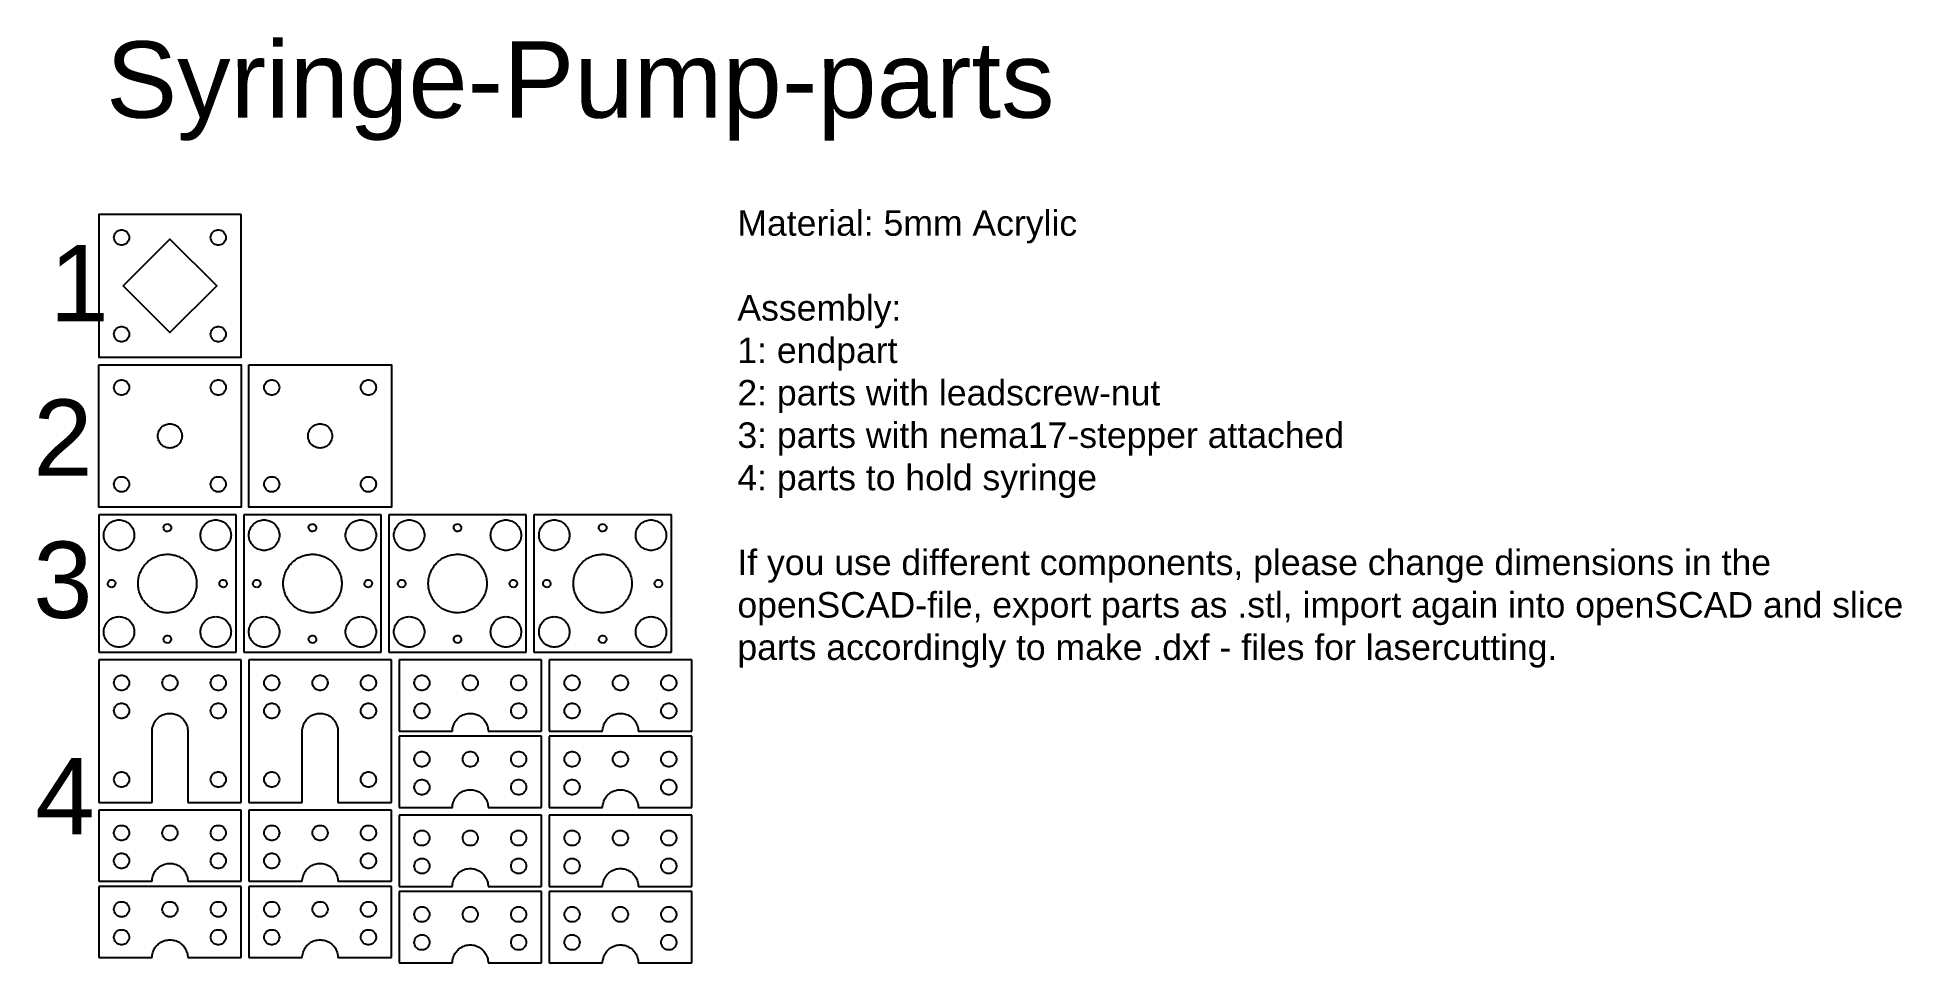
# Model space of a CAD drawing. Header units: millimetres. Extents: x 1223 to 1955, y -162 to 202.
import ezdxf

# ---------------------------------------------------------------- set-up
doc = ezdxf.new("R2010")
doc.units = ezdxf.units.MM
doc.styles.get("Standard").update_dxf_attribs({"font": 'arial.ttf'})

msp = doc.modelspace()

# ---------------------------------------------------------------- texts
at = {"attachment_point": 1}
for s, insert, char_height, width in [('{\\fArial|b0|i0|c0|p34;Syringe-Pump-parts}', (1249.91, 199.97), 30, 1286.8929), ('{\\fArial|b0|i0|c0|p34;Material: 5mm Acrylic\\P\\PAssembly:\\P1: endpart\\P2: parts with leadscrew-nut\\P3: parts with nema17-stepper attached\\P4: parts to hold syringe\\P\\PIf you use different components, please change dimensions in the openSCAD-file, export parts as .stl, import again into openSCAD and slice \\Pparts accordingly to make .dxf - files for lasercutting. }', (1497.96, 133.58), 10, 468.2339), ('{\\fArial|b0|i0|c0|p34;1}', (1227.7, 119.97), 30, 21.4924), ('{\\fArial|b0|i0|c0|p34;2}', (1221.31, 59.25), 30, 21.4924), ('{\\fArial|b0|i0|c0|p34;3}', (1221.31, 3.41), 30, 21.4924), ('{\\fArial|b0|i0|c0|p34;4}', (1222.13, -81.69), 30, 21.4924)]:
    msp.add_mtext(s, dxfattribs=dict(at, insert=insert, char_height=char_height, width=width))

# ---------------------------------------------------------------- linework, layer by layer
for p, q in [((1301.02, 13.91), (1247.02, 13.91)), ((1247.02, 13.91), (1247.02, -40.09)), ((1249.1, 6.9), (1249.2, 7.39)), ((1249.2, 7.39), (1249.34, 7.86)), ((1249.34, 7.86), (1249.52, 8.32)), ((1249.52, 8.32), (1249.74, 8.77)), ((1249.74, 8.77), (1249.99, 9.2)), ((1249.99, 9.2), (1250.28, 9.6)), ((1250.28, 9.6), (1250.6, 9.98)), ((1250.6, 9.98), (1250.95, 10.33)), ((1250.95, 10.33), (1251.33, 10.65)), ((1251.33, 10.65), (1251.73, 10.94)), ((1251.73, 10.94), (1252.16, 11.19)), ((1252.16, 11.19), (1252.61, 11.41)), ((1252.61, 11.41), (1253.07, 11.59)), ((1253.07, 11.59), (1253.54, 11.73)), ((1253.54, 11.73), (1254.03, 11.83)), ((1254.03, 11.83), (1254.52, 11.89)), ((1254.52, 11.89), (1255.02, 11.91)), ((1255.02, 11.91), (1255.51, 11.89)), ((1255.51, 11.89), (1256, 11.83)), ((1256, 11.83), (1256.49, 11.73)), ((1256.49, 11.73), (1256.96, 11.59)), ((1256.96, 11.59), (1257.43, 11.41)), ((1257.43, 11.41), (1257.87, 11.19)), ((1257.87, 11.19), (1258.3, 10.94)), ((1258.3, 10.94), (1258.7, 10.65)), ((1258.7, 10.65), (1259.08, 10.33)), ((1259.08, 10.33), (1259.43, 9.98)), ((1259.43, 9.98), (1259.75, 9.6)), ((1259.75, 9.6), (1260.04, 9.2)), ((1260.04, 9.2), (1260.29, 8.77)), ((1260.29, 8.77), (1260.51, 8.32)), ((1260.51, 8.32), (1260.69, 7.86)), ((1260.69, 7.86), (1260.83, 7.39)), ((1260.83, 7.39), (1260.93, 6.9)), ((1272.52, 8.9), (1272.62, 9.38)), ((1272.58, 8.41), (1272.52, 8.9)), ((1272.79, 7.96), (1272.58, 8.41)), ((1272.62, 9.38), (1272.87, 9.8)), ((1273.14, 7.61), (1272.79, 7.96)), ((1272.87, 9.8), (1273.25, 10.12)), ((1273.59, 7.4), (1273.14, 7.61)), ((1273.25, 10.12), (1273.71, 10.3)), ((1274.08, 7.34), (1273.59, 7.4)), ((1273.71, 10.3), (1274.2, 10.32)), ((1274.56, 7.44), (1274.08, 7.34)), ((1274.2, 10.32), (1274.67, 10.18)), ((1274.99, 7.69), (1274.56, 7.44)), ((1274.67, 10.18), (1275.08, 9.9)), ((1275.3, 8.07), (1274.99, 7.69)), ((1275.08, 9.9), (1275.36, 9.49)), ((1275.48, 8.53), (1275.3, 8.07)), ((1275.36, 9.49), (1275.5, 9.02)), ((1275.5, 9.02), (1275.48, 8.53)), ((1287.1, 6.9), (1287.2, 7.39)), ((1287.2, 7.39), (1287.34, 7.86)), ((1287.34, 7.86), (1287.52, 8.32)), ((1287.52, 8.32), (1287.74, 8.77)), ((1287.74, 8.77), (1287.99, 9.2)), ((1287.99, 9.2), (1288.28, 9.6)), ((1288.28, 9.6), (1288.6, 9.98)), ((1288.6, 9.98), (1288.95, 10.33)), ((1288.95, 10.33), (1289.33, 10.65)), ((1289.33, 10.65), (1289.73, 10.94)), ((1289.73, 10.94), (1290.16, 11.19)), ((1290.16, 11.19), (1290.61, 11.41)), ((1290.61, 11.41), (1291.07, 11.59)), ((1291.07, 11.59), (1291.54, 11.73)), ((1291.54, 11.73), (1292.03, 11.83)), ((1292.03, 11.83), (1292.52, 11.89)), ((1292.52, 11.89), (1293.02, 11.91)), ((1293.02, 11.91), (1293.51, 11.89)), ((1293.51, 11.89), (1294, 11.83)), ((1294, 11.83), (1294.49, 11.73)), ((1294.49, 11.73), (1294.96, 11.59)), ((1294.96, 11.59), (1295.43, 11.41)), ((1295.43, 11.41), (1295.87, 11.19)), ((1295.87, 11.19), (1296.3, 10.94)), ((1296.3, 10.94), (1296.7, 10.65)), ((1296.7, 10.65), (1297.08, 10.33)), ((1297.08, 10.33), (1297.43, 9.98)), ((1297.43, 9.98), (1297.75, 9.6)), ((1297.75, 9.6), (1298.04, 9.2)), ((1298.04, 9.2), (1298.29, 8.77)), ((1298.29, 8.77), (1298.51, 8.32)), ((1298.51, 8.32), (1298.69, 7.86)), ((1298.69, 7.86), (1298.83, 7.39)), ((1298.83, 7.39), (1298.93, 6.9)), ((1301.02, -40.09), (1301.02, 13.91)), ((1358.02, 13.91), (1304.02, 13.91)), ((1304.02, 13.91), (1304.02, -40.09)), ((1306.1, 6.9), (1306.2, 7.39)), ((1306.2, 7.39), (1306.34, 7.86)), ((1306.34, 7.86), (1306.52, 8.32)), ((1306.52, 8.32), (1306.74, 8.77)), ((1306.74, 8.77), (1306.99, 9.2)), ((1306.99, 9.2), (1307.28, 9.6)), ((1307.28, 9.6), (1307.6, 9.98)), ((1307.6, 9.98), (1307.95, 10.33)), ((1307.95, 10.33), (1308.33, 10.65)), ((1308.33, 10.65), (1308.73, 10.94)), ((1308.73, 10.94), (1309.16, 11.19)), ((1309.16, 11.19), (1309.61, 11.41)), ((1309.61, 11.41), (1310.07, 11.59)), ((1310.07, 11.59), (1310.54, 11.73)), ((1310.54, 11.73), (1311.03, 11.83)), ((1311.03, 11.83), (1311.52, 11.89)), ((1311.52, 11.89), (1312.02, 11.91)), ((1312.02, 11.91), (1312.51, 11.89)), ((1312.51, 11.89), (1313, 11.83)), ((1313, 11.83), (1313.49, 11.73)), ((1313.49, 11.73), (1313.96, 11.59)), ((1313.96, 11.59), (1314.43, 11.41)), ((1314.43, 11.41), (1314.87, 11.19)), ((1314.87, 11.19), (1315.3, 10.94)), ((1315.3, 10.94), (1315.7, 10.65)), ((1315.7, 10.65), (1316.08, 10.33)), ((1316.08, 10.33), (1316.43, 9.98)), ((1316.43, 9.98), (1316.75, 9.6)), ((1316.75, 9.6), (1317.04, 9.2)), ((1317.04, 9.2), (1317.29, 8.77)), ((1317.29, 8.77), (1317.51, 8.32)), ((1317.51, 8.32), (1317.69, 7.86)), ((1317.69, 7.86), (1317.83, 7.39)), ((1317.83, 7.39), (1317.93, 6.9)), ((1329.52, 8.9), (1329.62, 9.38)), ((1329.58, 8.41), (1329.52, 8.9)), ((1329.79, 7.96), (1329.58, 8.41)), ((1329.62, 9.38), (1329.87, 9.8)), ((1330.14, 7.61), (1329.79, 7.96)), ((1329.87, 9.8), (1330.25, 10.12)), ((1330.59, 7.4), (1330.14, 7.61)), ((1330.25, 10.12), (1330.71, 10.3)), ((1331.08, 7.34), (1330.59, 7.4)), ((1330.71, 10.3), (1331.2, 10.32)), ((1331.56, 7.44), (1331.08, 7.34)), ((1331.2, 10.32), (1331.67, 10.18)), ((1331.99, 7.69), (1331.56, 7.44)), ((1331.67, 10.18), (1332.08, 9.9)), ((1332.3, 8.07), (1331.99, 7.69)), ((1332.08, 9.9), (1332.36, 9.49)), ((1332.48, 8.53), (1332.3, 8.07)), ((1332.36, 9.49), (1332.5, 9.02)), ((1332.5, 9.02), (1332.48, 8.53)), ((1344.1, 6.9), (1344.2, 7.39)), ((1344.2, 7.39), (1344.34, 7.86)), ((1344.34, 7.86), (1344.52, 8.32)), ((1344.52, 8.32), (1344.74, 8.77)), ((1344.74, 8.77), (1344.99, 9.2)), ((1344.99, 9.2), (1345.28, 9.6)), ((1345.28, 9.6), (1345.6, 9.98)), ((1345.6, 9.98), (1345.95, 10.33)), ((1345.95, 10.33), (1346.33, 10.65)), ((1346.33, 10.65), (1346.73, 10.94)), ((1346.73, 10.94), (1347.16, 11.19)), ((1347.16, 11.19), (1347.61, 11.41)), ((1347.61, 11.41), (1348.07, 11.59)), ((1348.07, 11.59), (1348.54, 11.73)), ((1348.54, 11.73), (1349.03, 11.83)), ((1349.03, 11.83), (1349.52, 11.89)), ((1349.52, 11.89), (1350.02, 11.91)), ((1350.02, 11.91), (1350.51, 11.89)), ((1350.51, 11.89), (1351, 11.83)), ((1351, 11.83), (1351.49, 11.73)), ((1351.49, 11.73), (1351.96, 11.59)), ((1351.96, 11.59), (1352.43, 11.41)), ((1352.43, 11.41), (1352.87, 11.19)), ((1352.87, 11.19), (1353.3, 10.94)), ((1353.3, 10.94), (1353.7, 10.65)), ((1353.7, 10.65), (1354.08, 10.33)), ((1354.08, 10.33), (1354.43, 9.98)), ((1354.43, 9.98), (1354.75, 9.6)), ((1354.75, 9.6), (1355.04, 9.2)), ((1355.04, 9.2), (1355.29, 8.77)), ((1355.29, 8.77), (1355.51, 8.32)), ((1355.51, 8.32), (1355.69, 7.86)), ((1355.69, 7.86), (1355.83, 7.39)), ((1355.83, 7.39), (1355.93, 6.9)), ((1358.02, -40.09), (1358.02, 13.91)), ((1415.02, 13.91), (1361.02, 13.91)), ((1361.02, 13.91), (1361.02, -40.09)), ((1363.1, 6.9), (1363.2, 7.39)), ((1363.2, 7.39), (1363.34, 7.86)), ((1363.34, 7.86), (1363.52, 8.32)), ((1363.52, 8.32), (1363.74, 8.77)), ((1363.74, 8.77), (1363.99, 9.2)), ((1363.99, 9.2), (1364.28, 9.6)), ((1364.28, 9.6), (1364.6, 9.98)), ((1364.6, 9.98), (1364.95, 10.33)), ((1364.95, 10.33), (1365.33, 10.65)), ((1365.33, 10.65), (1365.73, 10.94)), ((1365.73, 10.94), (1366.16, 11.19)), ((1366.16, 11.19), (1366.61, 11.41)), ((1366.61, 11.41), (1367.07, 11.59)), ((1367.07, 11.59), (1367.54, 11.73)), ((1367.54, 11.73), (1368.03, 11.83)), ((1368.03, 11.83), (1368.52, 11.89)), ((1368.52, 11.89), (1369.02, 11.91)), ((1369.02, 11.91), (1369.51, 11.89)), ((1369.51, 11.89), (1370, 11.83)), ((1370, 11.83), (1370.49, 11.73)), ((1370.49, 11.73), (1370.96, 11.59)), ((1370.96, 11.59), (1371.43, 11.41)), ((1371.43, 11.41), (1371.87, 11.19)), ((1371.87, 11.19), (1372.3, 10.94)), ((1372.3, 10.94), (1372.7, 10.65)), ((1372.7, 10.65), (1373.08, 10.33)), ((1373.08, 10.33), (1373.43, 9.98)), ((1373.43, 9.98), (1373.75, 9.6)), ((1373.75, 9.6), (1374.04, 9.2)), ((1374.04, 9.2), (1374.29, 8.77)), ((1374.29, 8.77), (1374.51, 8.32)), ((1374.51, 8.32), (1374.69, 7.86)), ((1374.69, 7.86), (1374.83, 7.39)), ((1374.83, 7.39), (1374.93, 6.9)), ((1386.52, 8.9), (1386.62, 9.38)), ((1386.58, 8.41), (1386.52, 8.9)), ((1386.79, 7.96), (1386.58, 8.41)), ((1386.62, 9.38), (1386.87, 9.8)), ((1387.14, 7.61), (1386.79, 7.96)), ((1386.87, 9.8), (1387.25, 10.12)), ((1387.59, 7.4), (1387.14, 7.61)), ((1387.25, 10.12), (1387.71, 10.3)), ((1388.08, 7.34), (1387.59, 7.4)), ((1387.71, 10.3), (1388.2, 10.32)), ((1388.56, 7.44), (1388.08, 7.34)), ((1388.2, 10.32), (1388.67, 10.18)), ((1388.99, 7.69), (1388.56, 7.44)), ((1388.67, 10.18), (1389.08, 9.9)), ((1389.3, 8.07), (1388.99, 7.69)), ((1389.08, 9.9), (1389.36, 9.49)), ((1389.48, 8.53), (1389.3, 8.07)), ((1389.36, 9.49), (1389.5, 9.02)), ((1389.5, 9.02), (1389.48, 8.53)), ((1401.1, 6.9), (1401.2, 7.39)), ((1401.2, 7.39), (1401.34, 7.86)), ((1401.34, 7.86), (1401.52, 8.32)), ((1401.52, 8.32), (1401.74, 8.77)), ((1401.74, 8.77), (1401.99, 9.2)), ((1401.99, 9.2), (1402.28, 9.6)), ((1402.28, 9.6), (1402.6, 9.98)), ((1402.6, 9.98), (1402.95, 10.33)), ((1402.95, 10.33), (1403.33, 10.65)), ((1403.33, 10.65), (1403.73, 10.94)), ((1403.73, 10.94), (1404.16, 11.19)), ((1404.16, 11.19), (1404.61, 11.41)), ((1404.61, 11.41), (1405.07, 11.59)), ((1405.07, 11.59), (1405.54, 11.73)), ((1405.54, 11.73), (1406.03, 11.83)), ((1406.03, 11.83), (1406.52, 11.89)), ((1406.52, 11.89), (1407.02, 11.91)), ((1407.02, 11.91), (1407.51, 11.89)), ((1407.51, 11.89), (1408, 11.83)), ((1408, 11.83), (1408.49, 11.73)), ((1408.49, 11.73), (1408.96, 11.59)), ((1408.96, 11.59), (1409.43, 11.41)), ((1409.43, 11.41), (1409.87, 11.19)), ((1409.87, 11.19), (1410.3, 10.94)), ((1410.3, 10.94), (1410.7, 10.65)), ((1410.7, 10.65), (1411.08, 10.33)), ((1411.08, 10.33), (1411.43, 9.98)), ((1411.43, 9.98), (1411.75, 9.6)), ((1411.75, 9.6), (1412.04, 9.2)), ((1412.04, 9.2), (1412.29, 8.77)), ((1412.29, 8.77), (1412.51, 8.32)), ((1412.51, 8.32), (1412.69, 7.86)), ((1412.69, 7.86), (1412.83, 7.39)), ((1412.83, 7.39), (1412.93, 6.9)), ((1415.02, -40.09), (1415.02, 13.91)), ((1472.02, 13.91), (1418.02, 13.91)), ((1418.02, 13.91), (1418.02, -40.09)), ((1420.1, 6.9), (1420.2, 7.39)), ((1420.2, 7.39), (1420.34, 7.86)), ((1420.34, 7.86), (1420.52, 8.32)), ((1420.52, 8.32), (1420.74, 8.77)), ((1420.74, 8.77), (1420.99, 9.2)), ((1420.99, 9.2), (1421.28, 9.6)), ((1421.28, 9.6), (1421.6, 9.98)), ((1421.6, 9.98), (1421.95, 10.33)), ((1421.95, 10.33), (1422.33, 10.65)), ((1422.33, 10.65), (1422.73, 10.94)), ((1422.73, 10.94), (1423.16, 11.19)), ((1423.16, 11.19), (1423.61, 11.41)), ((1423.61, 11.41), (1424.07, 11.59)), ((1424.07, 11.59), (1424.54, 11.73)), ((1424.54, 11.73), (1425.03, 11.83)), ((1425.03, 11.83), (1425.52, 11.89)), ((1425.52, 11.89), (1426.02, 11.91)), ((1426.02, 11.91), (1426.51, 11.89)), ((1426.51, 11.89), (1427, 11.83)), ((1427, 11.83), (1427.49, 11.73)), ((1427.49, 11.73), (1427.96, 11.59)), ((1427.96, 11.59), (1428.43, 11.41)), ((1428.43, 11.41), (1428.87, 11.19)), ((1428.87, 11.19), (1429.3, 10.94)), ((1429.3, 10.94), (1429.7, 10.65)), ((1429.7, 10.65), (1430.08, 10.33)), ((1430.08, 10.33), (1430.43, 9.98)), ((1430.43, 9.98), (1430.75, 9.6)), ((1430.75, 9.6), (1431.04, 9.2)), ((1431.04, 9.2), (1431.29, 8.77)), ((1431.29, 8.77), (1431.51, 8.32)), ((1431.51, 8.32), (1431.69, 7.86)), ((1431.69, 7.86), (1431.83, 7.39)), ((1431.83, 7.39), (1431.93, 6.9)), ((1443.52, 8.9), (1443.62, 9.38)), ((1443.58, 8.41), (1443.52, 8.9)), ((1443.79, 7.96), (1443.58, 8.41)), ((1443.62, 9.38), (1443.87, 9.8)), ((1444.14, 7.61), (1443.79, 7.96)), ((1443.87, 9.8), (1444.25, 10.12)), ((1444.59, 7.4), (1444.14, 7.61)), ((1444.25, 10.12), (1444.71, 10.3)), ((1445.08, 7.34), (1444.59, 7.4)), ((1444.71, 10.3), (1445.2, 10.32)), ((1445.56, 7.44), (1445.08, 7.34)), ((1445.2, 10.32), (1445.67, 10.18)), ((1445.99, 7.69), (1445.56, 7.44)), ((1445.67, 10.18), (1446.08, 9.9)), ((1446.3, 8.07), (1445.99, 7.69)), ((1446.08, 9.9), (1446.36, 9.49)), ((1446.48, 8.53), (1446.3, 8.07)), ((1446.36, 9.49), (1446.5, 9.02)), ((1446.5, 9.02), (1446.48, 8.53)), ((1458.1, 6.9), (1458.2, 7.39)), ((1458.2, 7.39), (1458.34, 7.86)), ((1458.34, 7.86), (1458.52, 8.32)), ((1458.52, 8.32), (1458.74, 8.77)), ((1458.74, 8.77), (1458.99, 9.2)), ((1458.99, 9.2), (1459.28, 9.6)), ((1459.28, 9.6), (1459.6, 9.98)), ((1459.6, 9.98), (1459.95, 10.33)), ((1459.95, 10.33), (1460.33, 10.65)), ((1460.33, 10.65), (1460.73, 10.94)), ((1460.73, 10.94), (1461.16, 11.19)), ((1461.16, 11.19), (1461.61, 11.41)), ((1461.61, 11.41), (1462.07, 11.59)), ((1462.07, 11.59), (1462.54, 11.73)), ((1462.54, 11.73), (1463.03, 11.83)), ((1463.03, 11.83), (1463.52, 11.89)), ((1463.52, 11.89), (1464.02, 11.91)), ((1464.02, 11.91), (1464.51, 11.89)), ((1464.51, 11.89), (1465, 11.83)), ((1465, 11.83), (1465.49, 11.73)), ((1465.49, 11.73), (1465.96, 11.59)), ((1465.96, 11.59), (1466.43, 11.41)), ((1466.43, 11.41), (1466.87, 11.19)), ((1466.87, 11.19), (1467.3, 10.94)), ((1467.3, 10.94), (1467.7, 10.65)), ((1467.7, 10.65), (1468.08, 10.33)), ((1468.08, 10.33), (1468.43, 9.98)), ((1468.43, 9.98), (1468.75, 9.6)), ((1468.75, 9.6), (1469.04, 9.2)), ((1469.04, 9.2), (1469.29, 8.77)), ((1469.29, 8.77), (1469.51, 8.32)), ((1469.51, 8.32), (1469.69, 7.86)), ((1469.69, 7.86), (1469.83, 7.39)), ((1469.83, 7.39), (1469.93, 6.9)), ((1472.02, -40.09), (1472.02, 13.91)), ((1249.02, 5.91), (1249.04, 6.41)), ((1249.04, 5.42), (1249.02, 5.91)), ((1249.04, 6.41), (1249.1, 6.9)), ((1249.1, 4.93), (1249.04, 5.42)), ((1249.2, 4.44), (1249.1, 4.93)), ((1249.34, 3.97), (1249.2, 4.44)), ((1249.52, 3.5), (1249.34, 3.97)), ((1249.74, 3.06), (1249.52, 3.5)), ((1249.99, 2.63), (1249.74, 3.06)), ((1250.28, 2.23), (1249.99, 2.63)), ((1250.6, 1.85), (1250.28, 2.23)), ((1250.95, 1.5), (1250.6, 1.85)), ((1251.33, 1.18), (1250.95, 1.5)), ((1251.73, 0.89), (1251.33, 1.18)), ((1252.16, 0.64), (1251.73, 0.89)), ((1252.61, 0.42), (1252.16, 0.64)), ((1253.07, 0.24), (1252.61, 0.42)), ((1253.54, 0.1), (1253.07, 0.24)), ((1254.03, 0), (1253.54, 0.1)), ((1256.49, 0.1), (1256, 0)), ((1256.96, 0.24), (1256.49, 0.1)), ((1257.43, 0.42), (1256.96, 0.24)), ((1257.87, 0.64), (1257.43, 0.42)), ((1258.3, 0.89), (1257.87, 0.64)), ((1258.7, 1.18), (1258.3, 0.89)), ((1259.08, 1.5), (1258.7, 1.18)), ((1259.43, 1.85), (1259.08, 1.5)), ((1259.75, 2.23), (1259.43, 1.85)), ((1260.04, 2.63), (1259.75, 2.23)), ((1260.29, 3.06), (1260.04, 2.63)), ((1260.51, 3.5), (1260.29, 3.06)), ((1260.69, 3.97), (1260.51, 3.5)), ((1260.83, 4.44), (1260.69, 3.97)), ((1260.93, 4.93), (1260.83, 4.44)), ((1260.93, 6.9), (1261, 6.41)), ((1261, 5.42), (1260.93, 4.93)), ((1261, 6.41), (1261.02, 5.91)), ((1261.02, 5.91), (1261, 5.42)), ((1287.02, 5.91), (1287.04, 6.41)), ((1287.04, 5.42), (1287.02, 5.91)), ((1287.04, 6.41), (1287.1, 6.9)), ((1287.1, 4.93), (1287.04, 5.42)), ((1287.2, 4.44), (1287.1, 4.93)), ((1287.34, 3.97), (1287.2, 4.44)), ((1287.52, 3.5), (1287.34, 3.97)), ((1287.74, 3.06), (1287.52, 3.5)), ((1287.99, 2.63), (1287.74, 3.06)), ((1288.28, 2.23), (1287.99, 2.63)), ((1288.6, 1.85), (1288.28, 2.23)), ((1288.95, 1.5), (1288.6, 1.85)), ((1289.33, 1.18), (1288.95, 1.5)), ((1289.73, 0.89), (1289.33, 1.18)), ((1290.16, 0.64), (1289.73, 0.89)), ((1290.61, 0.42), (1290.16, 0.64)), ((1291.07, 0.24), (1290.61, 0.42)), ((1291.54, 0.1), (1291.07, 0.24)), ((1292.03, 0), (1291.54, 0.1)), ((1294.49, 0.1), (1294, 0)), ((1294.96, 0.24), (1294.49, 0.1)), ((1295.43, 0.42), (1294.96, 0.24)), ((1295.87, 0.64), (1295.43, 0.42)), ((1296.3, 0.89), (1295.87, 0.64)), ((1296.7, 1.18), (1296.3, 0.89)), ((1297.08, 1.5), (1296.7, 1.18)), ((1297.43, 1.85), (1297.08, 1.5)), ((1297.75, 2.23), (1297.43, 1.85)), ((1298.04, 2.63), (1297.75, 2.23)), ((1298.29, 3.06), (1298.04, 2.63)), ((1298.51, 3.5), (1298.29, 3.06)), ((1298.69, 3.97), (1298.51, 3.5)), ((1298.83, 4.44), (1298.69, 3.97)), ((1298.93, 4.93), (1298.83, 4.44)), ((1298.93, 6.9), (1299, 6.41)), ((1299, 5.42), (1298.93, 4.93)), ((1299, 6.41), (1299.02, 5.91)), ((1299.02, 5.91), (1299, 5.42)), ((1306.02, 5.91), (1306.04, 6.41)), ((1306.04, 5.42), (1306.02, 5.91)), ((1306.04, 6.41), (1306.1, 6.9)), ((1306.1, 4.93), (1306.04, 5.42)), ((1306.2, 4.44), (1306.1, 4.93)), ((1306.34, 3.97), (1306.2, 4.44)), ((1306.52, 3.5), (1306.34, 3.97)), ((1306.74, 3.06), (1306.52, 3.5)), ((1306.99, 2.63), (1306.74, 3.06)), ((1307.28, 2.23), (1306.99, 2.63)), ((1307.6, 1.85), (1307.28, 2.23)), ((1307.95, 1.5), (1307.6, 1.85)), ((1308.33, 1.18), (1307.95, 1.5)), ((1308.73, 0.89), (1308.33, 1.18)), ((1309.16, 0.64), (1308.73, 0.89)), ((1309.61, 0.42), (1309.16, 0.64)), ((1310.07, 0.24), (1309.61, 0.42)), ((1310.54, 0.1), (1310.07, 0.24)), ((1311.03, 0), (1310.54, 0.1)), ((1313.49, 0.1), (1313, 0)), ((1313.96, 0.24), (1313.49, 0.1)), ((1314.43, 0.42), (1313.96, 0.24)), ((1314.87, 0.64), (1314.43, 0.42)), ((1315.3, 0.89), (1314.87, 0.64)), ((1315.7, 1.18), (1315.3, 0.89)), ((1316.08, 1.5), (1315.7, 1.18)), ((1316.43, 1.85), (1316.08, 1.5)), ((1316.75, 2.23), (1316.43, 1.85)), ((1317.04, 2.63), (1316.75, 2.23)), ((1317.29, 3.06), (1317.04, 2.63)), ((1317.51, 3.5), (1317.29, 3.06)), ((1317.69, 3.97), (1317.51, 3.5)), ((1317.83, 4.44), (1317.69, 3.97)), ((1317.93, 4.93), (1317.83, 4.44)), ((1317.93, 6.9), (1318, 6.41)), ((1318, 5.42), (1317.93, 4.93)), ((1318, 6.41), (1318.02, 5.91)), ((1318.02, 5.91), (1318, 5.42)), ((1344.02, 5.91), (1344.04, 6.41)), ((1344.04, 5.42), (1344.02, 5.91)), ((1344.04, 6.41), (1344.1, 6.9)), ((1344.1, 4.93), (1344.04, 5.42)), ((1344.2, 4.44), (1344.1, 4.93)), ((1344.34, 3.97), (1344.2, 4.44)), ((1344.52, 3.5), (1344.34, 3.97)), ((1344.74, 3.06), (1344.52, 3.5)), ((1344.99, 2.63), (1344.74, 3.06)), ((1345.28, 2.23), (1344.99, 2.63)), ((1345.6, 1.85), (1345.28, 2.23)), ((1345.95, 1.5), (1345.6, 1.85)), ((1346.33, 1.18), (1345.95, 1.5)), ((1346.73, 0.89), (1346.33, 1.18)), ((1347.16, 0.64), (1346.73, 0.89)), ((1347.61, 0.42), (1347.16, 0.64)), ((1348.07, 0.24), (1347.61, 0.42)), ((1348.54, 0.1), (1348.07, 0.24)), ((1349.03, 0), (1348.54, 0.1)), ((1351.49, 0.1), (1351, 0)), ((1351.96, 0.24), (1351.49, 0.1)), ((1352.43, 0.42), (1351.96, 0.24)), ((1352.87, 0.64), (1352.43, 0.42)), ((1353.3, 0.89), (1352.87, 0.64)), ((1353.7, 1.18), (1353.3, 0.89)), ((1354.08, 1.5), (1353.7, 1.18)), ((1354.43, 1.85), (1354.08, 1.5)), ((1354.75, 2.23), (1354.43, 1.85)), ((1355.04, 2.63), (1354.75, 2.23)), ((1355.29, 3.06), (1355.04, 2.63)), ((1355.51, 3.5), (1355.29, 3.06)), ((1355.69, 3.97), (1355.51, 3.5)), ((1355.83, 4.44), (1355.69, 3.97)), ((1355.93, 4.93), (1355.83, 4.44)), ((1355.93, 6.9), (1356, 6.41)), ((1356, 5.42), (1355.93, 4.93)), ((1356, 6.41), (1356.02, 5.91)), ((1356.02, 5.91), (1356, 5.42)), ((1363.02, 5.91), (1363.04, 6.41)), ((1363.04, 5.42), (1363.02, 5.91)), ((1363.04, 6.41), (1363.1, 6.9)), ((1363.1, 4.93), (1363.04, 5.42)), ((1363.2, 4.44), (1363.1, 4.93)), ((1363.34, 3.97), (1363.2, 4.44)), ((1363.52, 3.5), (1363.34, 3.97)), ((1363.74, 3.06), (1363.52, 3.5)), ((1363.99, 2.63), (1363.74, 3.06)), ((1364.28, 2.23), (1363.99, 2.63)), ((1364.6, 1.85), (1364.28, 2.23)), ((1364.95, 1.5), (1364.6, 1.85)), ((1365.33, 1.18), (1364.95, 1.5)), ((1365.73, 0.89), (1365.33, 1.18)), ((1366.16, 0.64), (1365.73, 0.89)), ((1366.61, 0.42), (1366.16, 0.64)), ((1367.07, 0.24), (1366.61, 0.42)), ((1367.54, 0.1), (1367.07, 0.24)), ((1368.03, 0), (1367.54, 0.1)), ((1370.49, 0.1), (1370, 0)), ((1370.96, 0.24), (1370.49, 0.1)), ((1371.43, 0.42), (1370.96, 0.24)), ((1371.87, 0.64), (1371.43, 0.42)), ((1372.3, 0.89), (1371.87, 0.64)), ((1372.7, 1.18), (1372.3, 0.89)), ((1373.08, 1.5), (1372.7, 1.18)), ((1373.43, 1.85), (1373.08, 1.5)), ((1373.75, 2.23), (1373.43, 1.85)), ((1374.04, 2.63), (1373.75, 2.23)), ((1374.29, 3.06), (1374.04, 2.63)), ((1374.51, 3.5), (1374.29, 3.06)), ((1374.69, 3.97), (1374.51, 3.5)), ((1374.83, 4.44), (1374.69, 3.97)), ((1374.93, 4.93), (1374.83, 4.44)), ((1374.93, 6.9), (1375, 6.41)), ((1375, 5.42), (1374.93, 4.93)), ((1375, 6.41), (1375.02, 5.91)), ((1375.02, 5.91), (1375, 5.42)), ((1401.02, 5.91), (1401.04, 6.41)), ((1401.04, 5.42), (1401.02, 5.91)), ((1401.04, 6.41), (1401.1, 6.9)), ((1401.1, 4.93), (1401.04, 5.42)), ((1401.2, 4.44), (1401.1, 4.93)), ((1401.34, 3.97), (1401.2, 4.44)), ((1401.52, 3.5), (1401.34, 3.97)), ((1401.74, 3.06), (1401.52, 3.5)), ((1401.99, 2.63), (1401.74, 3.06)), ((1402.28, 2.23), (1401.99, 2.63)), ((1402.6, 1.85), (1402.28, 2.23)), ((1402.95, 1.5), (1402.6, 1.85)), ((1403.33, 1.18), (1402.95, 1.5)), ((1403.73, 0.89), (1403.33, 1.18)), ((1404.16, 0.64), (1403.73, 0.89)), ((1404.61, 0.42), (1404.16, 0.64)), ((1405.07, 0.24), (1404.61, 0.42)), ((1405.54, 0.1), (1405.07, 0.24)), ((1406.03, 0), (1405.54, 0.1)), ((1408.49, 0.1), (1408, 0)), ((1408.96, 0.24), (1408.49, 0.1)), ((1409.43, 0.42), (1408.96, 0.24)), ((1409.87, 0.64), (1409.43, 0.42)), ((1410.3, 0.89), (1409.87, 0.64)), ((1410.7, 1.18), (1410.3, 0.89)), ((1411.08, 1.5), (1410.7, 1.18)), ((1411.43, 1.85), (1411.08, 1.5)), ((1411.75, 2.23), (1411.43, 1.85)), ((1412.04, 2.63), (1411.75, 2.23)), ((1412.29, 3.06), (1412.04, 2.63)), ((1412.51, 3.5), (1412.29, 3.06)), ((1412.69, 3.97), (1412.51, 3.5)), ((1412.83, 4.44), (1412.69, 3.97)), ((1412.93, 4.93), (1412.83, 4.44)), ((1412.93, 6.9), (1413, 6.41)), ((1413, 5.42), (1412.93, 4.93)), ((1413, 6.41), (1413.02, 5.91)), ((1413.02, 5.91), (1413, 5.42)), ((1420.02, 5.91), (1420.04, 6.41)), ((1420.04, 5.42), (1420.02, 5.91)), ((1420.04, 6.41), (1420.1, 6.9)), ((1420.1, 4.93), (1420.04, 5.42)), ((1420.2, 4.44), (1420.1, 4.93)), ((1420.34, 3.97), (1420.2, 4.44)), ((1420.52, 3.5), (1420.34, 3.97)), ((1420.74, 3.06), (1420.52, 3.5)), ((1420.99, 2.63), (1420.74, 3.06)), ((1421.28, 2.23), (1420.99, 2.63)), ((1421.6, 1.85), (1421.28, 2.23)), ((1421.95, 1.5), (1421.6, 1.85)), ((1422.33, 1.18), (1421.95, 1.5)), ((1422.73, 0.89), (1422.33, 1.18)), ((1423.16, 0.64), (1422.73, 0.89)), ((1423.61, 0.42), (1423.16, 0.64)), ((1424.07, 0.24), (1423.61, 0.42)), ((1424.54, 0.1), (1424.07, 0.24)), ((1425.03, 0), (1424.54, 0.1)), ((1427.49, 0.1), (1427, 0)), ((1427.96, 0.24), (1427.49, 0.1)), ((1428.43, 0.42), (1427.96, 0.24)), ((1428.87, 0.64), (1428.43, 0.42)), ((1429.3, 0.89), (1428.87, 0.64)), ((1429.7, 1.18), (1429.3, 0.89)), ((1430.08, 1.5), (1429.7, 1.18)), ((1430.43, 1.85), (1430.08, 1.5)), ((1430.75, 2.23), (1430.43, 1.85)), ((1431.04, 2.63), (1430.75, 2.23)), ((1431.29, 3.06), (1431.04, 2.63)), ((1431.51, 3.5), (1431.29, 3.06)), ((1431.69, 3.97), (1431.51, 3.5)), ((1431.83, 4.44), (1431.69, 3.97)), ((1431.93, 4.93), (1431.83, 4.44)), ((1431.93, 6.9), (1432, 6.41)), ((1432, 5.42), (1431.93, 4.93)), ((1432, 6.41), (1432.02, 5.91)), ((1432.02, 5.91), (1432, 5.42)), ((1458.02, 5.91), (1458.04, 6.41)), ((1458.04, 5.42), (1458.02, 5.91)), ((1458.04, 6.41), (1458.1, 6.9)), ((1458.1, 4.93), (1458.04, 5.42)), ((1458.2, 4.44), (1458.1, 4.93)), ((1458.34, 3.97), (1458.2, 4.44)), ((1458.52, 3.5), (1458.34, 3.97)), ((1458.74, 3.06), (1458.52, 3.5)), ((1458.99, 2.63), (1458.74, 3.06)), ((1459.28, 2.23), (1458.99, 2.63)), ((1459.6, 1.85), (1459.28, 2.23)), ((1459.95, 1.5), (1459.6, 1.85)), ((1460.33, 1.18), (1459.95, 1.5)), ((1460.73, 0.89), (1460.33, 1.18)), ((1461.16, 0.64), (1460.73, 0.89)), ((1461.61, 0.42), (1461.16, 0.64)), ((1462.07, 0.24), (1461.61, 0.42)), ((1462.54, 0.1), (1462.07, 0.24)), ((1463.03, 0), (1462.54, 0.1)), ((1465.49, 0.1), (1465, 0)), ((1465.96, 0.24), (1465.49, 0.1)), ((1466.43, 0.42), (1465.96, 0.24)), ((1466.87, 0.64), (1466.43, 0.42)), ((1467.3, 0.89), (1466.87, 0.64)), ((1467.7, 1.18), (1467.3, 0.89)), ((1468.08, 1.5), (1467.7, 1.18)), ((1468.43, 1.85), (1468.08, 1.5)), ((1468.75, 2.23), (1468.43, 1.85)), ((1469.04, 2.63), (1468.75, 2.23)), ((1469.29, 3.06), (1469.04, 2.63)), ((1469.51, 3.5), (1469.29, 3.06)), ((1469.69, 3.97), (1469.51, 3.5)), ((1469.83, 4.44), (1469.69, 3.97)), ((1469.93, 4.93), (1469.83, 4.44)), ((1469.93, 6.9), (1470, 6.41)), ((1470, 5.42), (1469.93, 4.93)), ((1470, 6.41), (1470.02, 5.91)), ((1470.02, 5.91), (1470, 5.42)), ((1254.52, -0.07), (1254.03, 0)), ((1255.02, -0.09), (1254.52, -0.07)), ((1255.51, -0.07), (1255.02, -0.09)), ((1256, 0), (1255.51, -0.07)), ((1263.91, -7.59), (1264.16, -7.16)), ((1264.16, -7.16), (1264.43, -6.74)), ((1264.43, -6.74), (1264.71, -6.33)), ((1264.71, -6.33), (1265.01, -5.93)), ((1265.01, -5.93), (1265.33, -5.55)), ((1265.33, -5.55), (1265.67, -5.18)), ((1265.67, -5.18), (1266.02, -4.82)), ((1266.02, -4.82), (1266.38, -4.48)), ((1266.38, -4.48), (1266.76, -4.16)), ((1266.76, -4.16), (1267.16, -3.86)), ((1267.16, -3.86), (1267.56, -3.57)), ((1267.56, -3.57), (1267.98, -3.3)), ((1267.98, -3.3), (1268.41, -3.04)), ((1268.41, -3.04), (1268.85, -2.81)), ((1268.85, -2.81), (1269.3, -2.6)), ((1269.3, -2.6), (1269.76, -2.4)), ((1269.76, -2.4), (1270.23, -2.23)), ((1270.23, -2.23), (1270.7, -2.07)), ((1270.7, -2.07), (1271.18, -1.94)), ((1271.18, -1.94), (1271.67, -1.83)), ((1271.67, -1.83), (1272.16, -1.74)), ((1272.16, -1.74), (1272.65, -1.67)), ((1272.65, -1.67), (1273.14, -1.62)), ((1273.14, -1.62), (1273.64, -1.59)), ((1273.64, -1.59), (1274.14, -1.59)), ((1274.14, -1.59), (1274.64, -1.6)), ((1274.64, -1.6), (1275.14, -1.64)), ((1275.14, -1.64), (1275.63, -1.7)), ((1275.63, -1.7), (1276.12, -1.78)), ((1276.12, -1.78), (1276.61, -1.88)), ((1276.61, -1.88), (1277.09, -2)), ((1277.09, -2), (1277.57, -2.15)), ((1277.57, -2.15), (1278.04, -2.31)), ((1278.04, -2.31), (1278.5, -2.5)), ((1278.5, -2.5), (1278.96, -2.7)), ((1278.96, -2.7), (1279.4, -2.93)), ((1279.4, -2.93), (1279.84, -3.17)), ((1279.84, -3.17), (1280.26, -3.43)), ((1280.26, -3.43), (1280.67, -3.71)), ((1280.67, -3.71), (1281.07, -4.01)), ((1281.07, -4.01), (1281.46, -4.32)), ((1281.46, -4.32), (1281.83, -4.65)), ((1281.83, -4.65), (1282.19, -5)), ((1282.19, -5), (1282.53, -5.36)), ((1282.53, -5.36), (1282.86, -5.74)), ((1282.86, -5.74), (1283.17, -6.13)), ((1283.17, -6.13), (1283.46, -6.53)), ((1283.46, -6.53), (1283.74, -6.94)), ((1283.74, -6.94), (1284, -7.37)), ((1292.52, -0.07), (1292.03, 0)), ((1293.02, -0.09), (1292.52, -0.07)), ((1293.51, -0.07), (1293.02, -0.09)), ((1294, 0), (1293.51, -0.07)), ((1311.52, -0.07), (1311.03, 0)), ((1312.02, -0.09), (1311.52, -0.07)), ((1312.51, -0.07), (1312.02, -0.09)), ((1313, 0), (1312.51, -0.07)), ((1320.91, -7.59), (1321.16, -7.16)), ((1321.16, -7.16), (1321.43, -6.74)), ((1321.43, -6.74), (1321.71, -6.33)), ((1321.71, -6.33), (1322.01, -5.93)), ((1322.01, -5.93), (1322.33, -5.55)), ((1322.33, -5.55), (1322.67, -5.18)), ((1322.67, -5.18), (1323.02, -4.82)), ((1323.02, -4.82), (1323.38, -4.48)), ((1323.38, -4.48), (1323.76, -4.16)), ((1323.76, -4.16), (1324.16, -3.86)), ((1324.16, -3.86), (1324.56, -3.57)), ((1324.56, -3.57), (1324.98, -3.3)), ((1324.98, -3.3), (1325.41, -3.04)), ((1325.41, -3.04), (1325.85, -2.81)), ((1325.85, -2.81), (1326.3, -2.6)), ((1326.3, -2.6), (1326.76, -2.4)), ((1326.76, -2.4), (1327.23, -2.23)), ((1327.23, -2.23), (1327.7, -2.07)), ((1327.7, -2.07), (1328.18, -1.94)), ((1328.18, -1.94), (1328.67, -1.83)), ((1328.67, -1.83), (1329.16, -1.74)), ((1329.16, -1.74), (1329.65, -1.67)), ((1329.65, -1.67), (1330.14, -1.62)), ((1330.14, -1.62), (1330.64, -1.59)), ((1330.64, -1.59), (1331.14, -1.59)), ((1331.14, -1.59), (1331.64, -1.6)), ((1331.64, -1.6), (1332.14, -1.64)), ((1332.14, -1.64), (1332.63, -1.7)), ((1332.63, -1.7), (1333.12, -1.78)), ((1333.12, -1.78), (1333.61, -1.88)), ((1333.61, -1.88), (1334.09, -2)), ((1334.09, -2), (1334.57, -2.15)), ((1334.57, -2.15), (1335.04, -2.31)), ((1335.04, -2.31), (1335.5, -2.5)), ((1335.5, -2.5), (1335.96, -2.7)), ((1335.96, -2.7), (1336.4, -2.93)), ((1336.4, -2.93), (1336.84, -3.17)), ((1336.84, -3.17), (1337.26, -3.43)), ((1337.26, -3.43), (1337.67, -3.71)), ((1337.67, -3.71), (1338.07, -4.01)), ((1338.07, -4.01), (1338.46, -4.32)), ((1338.46, -4.32), (1338.83, -4.65)), ((1338.83, -4.65), (1339.19, -5)), ((1339.19, -5), (1339.53, -5.36)), ((1339.53, -5.36), (1339.86, -5.74)), ((1339.86, -5.74), (1340.17, -6.13)), ((1340.17, -6.13), (1340.46, -6.53)), ((1340.46, -6.53), (1340.74, -6.94)), ((1340.74, -6.94), (1341, -7.37)), ((1349.52, -0.07), (1349.03, 0)), ((1350.02, -0.09), (1349.52, -0.07)), ((1350.51, -0.07), (1350.02, -0.09)), ((1351, 0), (1350.51, -0.07)), ((1368.52, -0.07), (1368.03, 0)), ((1369.02, -0.09), (1368.52, -0.07)), ((1369.51, -0.07), (1369.02, -0.09)), ((1370, 0), (1369.51, -0.07)), ((1377.91, -7.59), (1378.16, -7.16)), ((1378.16, -7.16), (1378.43, -6.74)), ((1378.43, -6.74), (1378.71, -6.33)), ((1378.71, -6.33), (1379.01, -5.93)), ((1379.01, -5.93), (1379.33, -5.55)), ((1379.33, -5.55), (1379.67, -5.18)), ((1379.67, -5.18), (1380.02, -4.82)), ((1380.02, -4.82), (1380.38, -4.48)), ((1380.38, -4.48), (1380.76, -4.16)), ((1380.76, -4.16), (1381.16, -3.86)), ((1381.16, -3.86), (1381.56, -3.57)), ((1381.56, -3.57), (1381.98, -3.3)), ((1381.98, -3.3), (1382.41, -3.04)), ((1382.41, -3.04), (1382.85, -2.81)), ((1382.85, -2.81), (1383.3, -2.6)), ((1383.3, -2.6), (1383.76, -2.4)), ((1383.76, -2.4), (1384.23, -2.23)), ((1384.23, -2.23), (1384.7, -2.07)), ((1384.7, -2.07), (1385.18, -1.94)), ((1385.18, -1.94), (1385.67, -1.83)), ((1385.67, -1.83), (1386.16, -1.74)), ((1386.16, -1.74), (1386.65, -1.67)), ((1386.65, -1.67), (1387.14, -1.62)), ((1387.14, -1.62), (1387.64, -1.59)), ((1387.64, -1.59), (1388.14, -1.59)), ((1388.14, -1.59), (1388.64, -1.6)), ((1388.64, -1.6), (1389.14, -1.64)), ((1389.14, -1.64), (1389.63, -1.7)), ((1389.63, -1.7), (1390.12, -1.78)), ((1390.12, -1.78), (1390.61, -1.88)), ((1390.61, -1.88), (1391.09, -2)), ((1391.09, -2), (1391.57, -2.15)), ((1391.57, -2.15), (1392.04, -2.31)), ((1392.04, -2.31), (1392.5, -2.5)), ((1392.5, -2.5), (1392.96, -2.7)), ((1392.96, -2.7), (1393.4, -2.93)), ((1393.4, -2.93), (1393.84, -3.17)), ((1393.84, -3.17), (1394.26, -3.43)), ((1394.26, -3.43), (1394.67, -3.71)), ((1394.67, -3.71), (1395.07, -4.01)), ((1395.07, -4.01), (1395.46, -4.32)), ((1395.46, -4.32), (1395.83, -4.65)), ((1395.83, -4.65), (1396.19, -5)), ((1396.19, -5), (1396.53, -5.36)), ((1396.53, -5.36), (1396.86, -5.74)), ((1396.86, -5.74), (1397.17, -6.13)), ((1397.17, -6.13), (1397.46, -6.53)), ((1397.46, -6.53), (1397.74, -6.94)), ((1397.74, -6.94), (1398, -7.37)), ((1406.52, -0.07), (1406.03, 0)), ((1407.02, -0.09), (1406.52, -0.07)), ((1407.51, -0.07), (1407.02, -0.09)), ((1408, 0), (1407.51, -0.07)), ((1425.52, -0.07), (1425.03, 0)), ((1426.02, -0.09), (1425.52, -0.07)), ((1426.51, -0.07), (1426.02, -0.09)), ((1427, 0), (1426.51, -0.07)), ((1434.91, -7.59), (1435.16, -7.16)), ((1435.16, -7.16), (1435.43, -6.74)), ((1435.43, -6.74), (1435.71, -6.33)), ((1435.71, -6.33), (1436.01, -5.93)), ((1436.01, -5.93), (1436.33, -5.55)), ((1436.33, -5.55), (1436.67, -5.18)), ((1436.67, -5.18), (1437.02, -4.82)), ((1437.02, -4.82), (1437.38, -4.48)), ((1437.38, -4.48), (1437.76, -4.16)), ((1437.76, -4.16), (1438.16, -3.86)), ((1438.16, -3.86), (1438.56, -3.57)), ((1438.56, -3.57), (1438.98, -3.3)), ((1438.98, -3.3), (1439.41, -3.04)), ((1439.41, -3.04), (1439.85, -2.81)), ((1439.85, -2.81), (1440.3, -2.6)), ((1440.3, -2.6), (1440.76, -2.4)), ((1440.76, -2.4), (1441.23, -2.23)), ((1441.23, -2.23), (1441.7, -2.07)), ((1441.7, -2.07), (1442.18, -1.94)), ((1442.18, -1.94), (1442.67, -1.83)), ((1442.67, -1.83), (1443.16, -1.74)), ((1443.16, -1.74), (1443.65, -1.67)), ((1443.65, -1.67), (1444.14, -1.62)), ((1444.14, -1.62), (1444.64, -1.59)), ((1444.64, -1.59), (1445.14, -1.59)), ((1445.14, -1.59), (1445.64, -1.6)), ((1445.64, -1.6), (1446.14, -1.64)), ((1446.14, -1.64), (1446.63, -1.7)), ((1446.63, -1.7), (1447.12, -1.78)), ((1447.12, -1.78), (1447.61, -1.88)), ((1447.61, -1.88), (1448.09, -2)), ((1448.09, -2), (1448.57, -2.15)), ((1448.57, -2.15), (1449.04, -2.31)), ((1449.04, -2.31), (1449.5, -2.5)), ((1449.5, -2.5), (1449.96, -2.7)), ((1449.96, -2.7), (1450.4, -2.93)), ((1450.4, -2.93), (1450.84, -3.17)), ((1450.84, -3.17), (1451.26, -3.43)), ((1451.26, -3.43), (1451.67, -3.71)), ((1451.67, -3.71), (1452.07, -4.01)), ((1452.07, -4.01), (1452.46, -4.32)), ((1452.46, -4.32), (1452.83, -4.65)), ((1452.83, -4.65), (1453.19, -5)), ((1453.19, -5), (1453.53, -5.36)), ((1453.53, -5.36), (1453.86, -5.74)), ((1453.86, -5.74), (1454.17, -6.13)), ((1454.17, -6.13), (1454.46, -6.53)), ((1454.46, -6.53), (1454.74, -6.94)), ((1454.74, -6.94), (1455, -7.37)), ((1463.52, -0.07), (1463.03, 0)), ((1464.02, -0.09), (1463.52, -0.07)), ((1464.51, -0.07), (1464.02, -0.09)), ((1465, 0), (1464.51, -0.07)), ((1250.6, -13.02), (1250.7, -12.54)), ((1250.66, -13.51), (1250.6, -13.02)), ((1250.87, -13.96), (1250.66, -13.51)), ((1250.7, -12.54), (1250.95, -12.12)), ((1251.22, -14.31), (1250.87, -13.96)), ((1250.95, -12.12), (1251.33, -11.8)), ((1251.67, -14.52), (1251.22, -14.31)), ((1251.33, -11.8), (1251.79, -11.62)), ((1252.16, -14.58), (1251.67, -14.52)), ((1251.79, -11.62), (1252.28, -11.6)), ((1252.64, -14.48), (1252.16, -14.58)), ((1252.28, -11.6), (1252.75, -11.74)), ((1253.06, -14.23), (1252.64, -14.48)), ((1252.75, -11.74), (1253.16, -12.02)), ((1253.38, -13.85), (1253.06, -14.23)), ((1253.16, -12.02), (1253.44, -12.43)), ((1253.56, -13.39), (1253.38, -13.85)), ((1253.44, -12.43), (1253.58, -12.9)), ((1253.58, -12.9), (1253.56, -13.39)), ((1262.52, -12.84), (1262.54, -12.34)), ((1262.52, -13.33), (1262.52, -12.84)), ((1262.54, -13.83), (1262.52, -13.33)), ((1262.54, -12.34), (1262.58, -11.84)), ((1262.58, -14.33), (1262.54, -13.83)), ((1262.58, -11.84), (1262.65, -11.35)), ((1262.65, -14.82), (1262.58, -14.33)), ((1262.65, -11.35), (1262.73, -10.86)), ((1262.73, -10.86), (1262.84, -10.37)), ((1262.84, -10.37), (1262.97, -9.89)), ((1262.97, -9.89), (1263.12, -9.41)), ((1263.12, -9.41), (1263.29, -8.94)), ((1263.29, -8.94), (1263.48, -8.48)), ((1263.48, -8.48), (1263.69, -8.03)), ((1263.69, -8.03), (1263.91, -7.59)), ((1284, -7.37), (1284.23, -7.81)), ((1284.23, -7.81), (1284.45, -8.26)), ((1284.45, -8.26), (1284.65, -8.71)), ((1284.65, -8.71), (1284.83, -9.18)), ((1284.83, -9.18), (1284.99, -9.65)), ((1284.99, -9.65), (1285.13, -10.13)), ((1285.13, -10.13), (1285.25, -10.61)), ((1285.25, -10.61), (1285.34, -11.1)), ((1285.34, -11.1), (1285.42, -11.59)), ((1285.42, -14.58), (1285.34, -15.07)), ((1285.42, -11.59), (1285.47, -12.09)), ((1285.47, -14.08), (1285.42, -14.58)), ((1285.47, -12.09), (1285.5, -12.59)), ((1285.5, -13.58), (1285.47, -14.08)), ((1285.5, -12.59), (1285.52, -13.09)), ((1285.52, -13.09), (1285.5, -13.58)), ((1294.44, -13.02), (1294.54, -12.54)), ((1294.5, -13.51), (1294.44, -13.02)), ((1294.72, -13.96), (1294.5, -13.51)), ((1294.54, -12.54), (1294.79, -12.12)), ((1295.06, -14.31), (1294.72, -13.96)), ((1294.79, -12.12), (1295.17, -11.8)), ((1295.51, -14.52), (1295.06, -14.31)), ((1295.17, -11.8), (1295.63, -11.62)), ((1296, -14.58), (1295.51, -14.52)), ((1295.63, -11.62), (1296.12, -11.6)), ((1296.48, -14.48), (1296, -14.58)), ((1296.12, -11.6), (1296.59, -11.74)), ((1296.91, -14.23), (1296.48, -14.48)), ((1296.59, -11.74), (1297, -12.02)), ((1297.22, -13.85), (1296.91, -14.23)), ((1297, -12.02), (1297.28, -12.43)), ((1297.4, -13.39), (1297.22, -13.85)), ((1297.28, -12.43), (1297.42, -12.9)), ((1297.42, -12.9), (1297.4, -13.39)), ((1307.6, -13.02), (1307.7, -12.54)), ((1307.66, -13.51), (1307.6, -13.02)), ((1307.87, -13.96), (1307.66, -13.51)), ((1307.7, -12.54), (1307.95, -12.12)), ((1308.22, -14.31), (1307.87, -13.96)), ((1307.95, -12.12), (1308.33, -11.8)), ((1308.67, -14.52), (1308.22, -14.31)), ((1308.33, -11.8), (1308.79, -11.62)), ((1309.16, -14.58), (1308.67, -14.52)), ((1308.79, -11.62), (1309.28, -11.6)), ((1309.64, -14.48), (1309.16, -14.58)), ((1309.28, -11.6), (1309.75, -11.74)), ((1310.06, -14.23), (1309.64, -14.48)), ((1309.75, -11.74), (1310.16, -12.02)), ((1310.38, -13.85), (1310.06, -14.23)), ((1310.16, -12.02), (1310.44, -12.43)), ((1310.56, -13.39), (1310.38, -13.85)), ((1310.44, -12.43), (1310.58, -12.9)), ((1310.58, -12.9), (1310.56, -13.39)), ((1319.52, -12.84), (1319.54, -12.34)), ((1319.52, -13.33), (1319.52, -12.84)), ((1319.54, -13.83), (1319.52, -13.33)), ((1319.54, -12.34), (1319.58, -11.84)), ((1319.58, -14.33), (1319.54, -13.83)), ((1319.58, -11.84), (1319.65, -11.35)), ((1319.65, -14.82), (1319.58, -14.33)), ((1319.65, -11.35), (1319.73, -10.86)), ((1319.73, -10.86), (1319.84, -10.37)), ((1319.84, -10.37), (1319.97, -9.89)), ((1319.97, -9.89), (1320.12, -9.41)), ((1320.12, -9.41), (1320.29, -8.94)), ((1320.29, -8.94), (1320.48, -8.48)), ((1320.48, -8.48), (1320.69, -8.03)), ((1320.69, -8.03), (1320.91, -7.59)), ((1341, -7.37), (1341.23, -7.81)), ((1341.23, -7.81), (1341.45, -8.26)), ((1341.45, -8.26), (1341.65, -8.71)), ((1341.65, -8.71), (1341.83, -9.18)), ((1341.83, -9.18), (1341.99, -9.65)), ((1341.99, -9.65), (1342.13, -10.13)), ((1342.13, -10.13), (1342.25, -10.61)), ((1342.25, -10.61), (1342.34, -11.1)), ((1342.34, -11.1), (1342.42, -11.59)), ((1342.42, -14.58), (1342.34, -15.07)), ((1342.42, -11.59), (1342.47, -12.09)), ((1342.47, -14.08), (1342.42, -14.58)), ((1342.47, -12.09), (1342.5, -12.59)), ((1342.5, -13.58), (1342.47, -14.08)), ((1342.5, -12.59), (1342.52, -13.09)), ((1342.52, -13.09), (1342.5, -13.58)), ((1351.44, -13.02), (1351.54, -12.54)), ((1351.5, -13.51), (1351.44, -13.02)), ((1351.72, -13.96), (1351.5, -13.51)), ((1351.54, -12.54), (1351.79, -12.12)), ((1352.06, -14.31), (1351.72, -13.96)), ((1351.79, -12.12), (1352.17, -11.8)), ((1352.51, -14.52), (1352.06, -14.31)), ((1352.17, -11.8), (1352.63, -11.62)), ((1353, -14.58), (1352.51, -14.52)), ((1352.63, -11.62), (1353.12, -11.6)), ((1353.48, -14.48), (1353, -14.58)), ((1353.12, -11.6), (1353.59, -11.74)), ((1353.91, -14.23), (1353.48, -14.48)), ((1353.59, -11.74), (1354, -12.02)), ((1354.22, -13.85), (1353.91, -14.23)), ((1354, -12.02), (1354.28, -12.43)), ((1354.4, -13.39), (1354.22, -13.85)), ((1354.28, -12.43), (1354.42, -12.9)), ((1354.42, -12.9), (1354.4, -13.39)), ((1364.6, -13.02), (1364.7, -12.54)), ((1364.66, -13.51), (1364.6, -13.02)), ((1364.87, -13.96), (1364.66, -13.51)), ((1364.7, -12.54), (1364.95, -12.12)), ((1365.22, -14.31), (1364.87, -13.96)), ((1364.95, -12.12), (1365.33, -11.8)), ((1365.67, -14.52), (1365.22, -14.31)), ((1365.33, -11.8), (1365.79, -11.62)), ((1366.16, -14.58), (1365.67, -14.52)), ((1365.79, -11.62), (1366.28, -11.6)), ((1366.64, -14.48), (1366.16, -14.58)), ((1366.28, -11.6), (1366.75, -11.74)), ((1367.06, -14.23), (1366.64, -14.48)), ((1366.75, -11.74), (1367.16, -12.02)), ((1367.38, -13.85), (1367.06, -14.23)), ((1367.16, -12.02), (1367.44, -12.43)), ((1367.56, -13.39), (1367.38, -13.85)), ((1367.44, -12.43), (1367.58, -12.9)), ((1367.58, -12.9), (1367.56, -13.39)), ((1376.52, -12.84), (1376.54, -12.34)), ((1376.52, -13.33), (1376.52, -12.84)), ((1376.54, -13.83), (1376.52, -13.33)), ((1376.54, -12.34), (1376.58, -11.84)), ((1376.58, -14.33), (1376.54, -13.83)), ((1376.58, -11.84), (1376.65, -11.35)), ((1376.65, -14.82), (1376.58, -14.33)), ((1376.65, -11.35), (1376.73, -10.86)), ((1376.73, -10.86), (1376.84, -10.37)), ((1376.84, -10.37), (1376.97, -9.89)), ((1376.97, -9.89), (1377.12, -9.41)), ((1377.12, -9.41), (1377.29, -8.94)), ((1377.29, -8.94), (1377.48, -8.48)), ((1377.48, -8.48), (1377.69, -8.03)), ((1377.69, -8.03), (1377.91, -7.59)), ((1398, -7.37), (1398.23, -7.81)), ((1398.23, -7.81), (1398.45, -8.26)), ((1398.45, -8.26), (1398.65, -8.71)), ((1398.65, -8.71), (1398.83, -9.18)), ((1398.83, -9.18), (1398.99, -9.65)), ((1398.99, -9.65), (1399.13, -10.13)), ((1399.13, -10.13), (1399.25, -10.61)), ((1399.25, -10.61), (1399.34, -11.1)), ((1399.34, -11.1), (1399.42, -11.59)), ((1399.42, -14.58), (1399.34, -15.07)), ((1399.42, -11.59), (1399.47, -12.09)), ((1399.47, -14.08), (1399.42, -14.58)), ((1399.47, -12.09), (1399.5, -12.59)), ((1399.5, -13.58), (1399.47, -14.08)), ((1399.5, -12.59), (1399.52, -13.09)), ((1399.52, -13.09), (1399.5, -13.58)), ((1408.44, -13.02), (1408.54, -12.54)), ((1408.5, -13.51), (1408.44, -13.02)), ((1408.72, -13.96), (1408.5, -13.51)), ((1408.54, -12.54), (1408.79, -12.12)), ((1409.06, -14.31), (1408.72, -13.96)), ((1408.79, -12.12), (1409.17, -11.8)), ((1409.51, -14.52), (1409.06, -14.31)), ((1409.17, -11.8), (1409.63, -11.62)), ((1410, -14.58), (1409.51, -14.52)), ((1409.63, -11.62), (1410.12, -11.6)), ((1410.48, -14.48), (1410, -14.58)), ((1410.12, -11.6), (1410.59, -11.74)), ((1410.91, -14.23), (1410.48, -14.48)), ((1410.59, -11.74), (1411, -12.02)), ((1411.22, -13.85), (1410.91, -14.23)), ((1411, -12.02), (1411.28, -12.43)), ((1411.4, -13.39), (1411.22, -13.85)), ((1411.28, -12.43), (1411.42, -12.9)), ((1411.42, -12.9), (1411.4, -13.39)), ((1421.6, -13.02), (1421.7, -12.54)), ((1421.66, -13.51), (1421.6, -13.02)), ((1421.87, -13.96), (1421.66, -13.51)), ((1421.7, -12.54), (1421.95, -12.12)), ((1422.22, -14.31), (1421.87, -13.96)), ((1421.95, -12.12), (1422.33, -11.8)), ((1422.67, -14.52), (1422.22, -14.31)), ((1422.33, -11.8), (1422.79, -11.62)), ((1423.16, -14.58), (1422.67, -14.52)), ((1422.79, -11.62), (1423.28, -11.6)), ((1423.64, -14.48), (1423.16, -14.58)), ((1423.28, -11.6), (1423.75, -11.74)), ((1424.06, -14.23), (1423.64, -14.48)), ((1423.75, -11.74), (1424.16, -12.02)), ((1424.38, -13.85), (1424.06, -14.23)), ((1424.16, -12.02), (1424.44, -12.43)), ((1424.56, -13.39), (1424.38, -13.85)), ((1424.44, -12.43), (1424.58, -12.9)), ((1424.58, -12.9), (1424.56, -13.39)), ((1433.52, -12.84), (1433.54, -12.34)), ((1433.52, -13.33), (1433.52, -12.84)), ((1433.54, -13.83), (1433.52, -13.33)), ((1433.54, -12.34), (1433.58, -11.84)), ((1433.58, -14.33), (1433.54, -13.83)), ((1433.58, -11.84), (1433.65, -11.35)), ((1433.65, -14.82), (1433.58, -14.33)), ((1433.65, -11.35), (1433.73, -10.86)), ((1433.73, -10.86), (1433.84, -10.37)), ((1433.84, -10.37), (1433.97, -9.89)), ((1433.97, -9.89), (1434.12, -9.41)), ((1434.12, -9.41), (1434.29, -8.94)), ((1434.29, -8.94), (1434.48, -8.48)), ((1434.48, -8.48), (1434.69, -8.03)), ((1434.69, -8.03), (1434.91, -7.59)), ((1455, -7.37), (1455.23, -7.81)), ((1455.23, -7.81), (1455.45, -8.26)), ((1455.45, -8.26), (1455.65, -8.71)), ((1455.65, -8.71), (1455.83, -9.18)), ((1455.83, -9.18), (1455.99, -9.65)), ((1455.99, -9.65), (1456.13, -10.13)), ((1456.13, -10.13), (1456.25, -10.61)), ((1456.25, -10.61), (1456.34, -11.1)), ((1456.34, -11.1), (1456.42, -11.59)), ((1456.42, -14.58), (1456.34, -15.07)), ((1456.42, -11.59), (1456.47, -12.09)), ((1456.47, -14.08), (1456.42, -14.58)), ((1456.47, -12.09), (1456.5, -12.59)), ((1456.5, -13.58), (1456.47, -14.08)), ((1456.5, -12.59), (1456.52, -13.09)), ((1456.52, -13.09), (1456.5, -13.58)), ((1465.44, -13.02), (1465.54, -12.54)), ((1465.5, -13.51), (1465.44, -13.02)), ((1465.72, -13.96), (1465.5, -13.51)), ((1465.54, -12.54), (1465.79, -12.12)), ((1466.06, -14.31), (1465.72, -13.96)), ((1465.79, -12.12), (1466.17, -11.8)), ((1466.51, -14.52), (1466.06, -14.31)), ((1466.17, -11.8), (1466.63, -11.62)), ((1467, -14.58), (1466.51, -14.52)), ((1466.63, -11.62), (1467.12, -11.6)), ((1467.48, -14.48), (1467, -14.58)), ((1467.12, -11.6), (1467.59, -11.74)), ((1467.91, -14.23), (1467.48, -14.48)), ((1467.59, -11.74), (1468, -12.02)), ((1468.22, -13.85), (1467.91, -14.23)), ((1468, -12.02), (1468.28, -12.43)), ((1468.4, -13.39), (1468.22, -13.85)), ((1468.28, -12.43), (1468.42, -12.9)), ((1468.42, -12.9), (1468.4, -13.39)), ((1262.73, -15.31), (1262.65, -14.82)), ((1262.84, -15.8), (1262.73, -15.31)), ((1262.97, -16.28), (1262.84, -15.8)), ((1263.12, -16.76), (1262.97, -16.28)), ((1263.29, -17.23), (1263.12, -16.76)), ((1263.48, -17.69), (1263.29, -17.23)), ((1263.69, -18.14), (1263.48, -17.69)), ((1263.91, -18.58), (1263.69, -18.14)), ((1264.16, -19.01), (1263.91, -18.58)), ((1264.43, -19.44), (1264.16, -19.01)), ((1264.71, -19.85), (1264.43, -19.44)), ((1265.01, -20.24), (1264.71, -19.85)), ((1265.33, -20.63), (1265.01, -20.24)), ((1265.67, -20.99), (1265.33, -20.63)), ((1266.02, -21.35), (1265.67, -20.99)), ((1266.38, -21.69), (1266.02, -21.35)), ((1266.76, -22.01), (1266.38, -21.69)), ((1281.46, -21.85), (1281.07, -22.16)), ((1281.83, -21.52), (1281.46, -21.85)), ((1282.19, -21.17), (1281.83, -21.52)), ((1282.53, -20.81), (1282.19, -21.17)), ((1282.86, -20.44), (1282.53, -20.81)), ((1283.17, -20.05), (1282.86, -20.44)), ((1283.46, -19.64), (1283.17, -20.05)), ((1283.74, -19.23), (1283.46, -19.64)), ((1284, -18.8), (1283.74, -19.23)), ((1284.23, -18.36), (1284, -18.8)), ((1284.45, -17.91), (1284.23, -18.36)), ((1284.65, -17.46), (1284.45, -17.91)), ((1284.83, -16.99), (1284.65, -17.46)), ((1284.99, -16.52), (1284.83, -16.99)), ((1285.13, -16.04), (1284.99, -16.52)), ((1285.25, -15.56), (1285.13, -16.04)), ((1285.34, -15.07), (1285.25, -15.56)), ((1319.73, -15.31), (1319.65, -14.82)), ((1319.84, -15.8), (1319.73, -15.31)), ((1319.97, -16.28), (1319.84, -15.8)), ((1320.12, -16.76), (1319.97, -16.28)), ((1320.29, -17.23), (1320.12, -16.76)), ((1320.48, -17.69), (1320.29, -17.23)), ((1320.69, -18.14), (1320.48, -17.69)), ((1320.91, -18.58), (1320.69, -18.14)), ((1321.16, -19.01), (1320.91, -18.58)), ((1321.43, -19.44), (1321.16, -19.01)), ((1321.71, -19.85), (1321.43, -19.44)), ((1322.01, -20.24), (1321.71, -19.85)), ((1322.33, -20.63), (1322.01, -20.24)), ((1322.67, -20.99), (1322.33, -20.63)), ((1323.02, -21.35), (1322.67, -20.99)), ((1323.38, -21.69), (1323.02, -21.35)), ((1323.76, -22.01), (1323.38, -21.69)), ((1338.46, -21.85), (1338.07, -22.16)), ((1338.83, -21.52), (1338.46, -21.85)), ((1339.19, -21.17), (1338.83, -21.52)), ((1339.53, -20.81), (1339.19, -21.17)), ((1339.86, -20.44), (1339.53, -20.81)), ((1340.17, -20.05), (1339.86, -20.44)), ((1340.46, -19.64), (1340.17, -20.05)), ((1340.74, -19.23), (1340.46, -19.64)), ((1341, -18.8), (1340.74, -19.23)), ((1341.23, -18.36), (1341, -18.8)), ((1341.45, -17.91), (1341.23, -18.36)), ((1341.65, -17.46), (1341.45, -17.91)), ((1341.83, -16.99), (1341.65, -17.46)), ((1341.99, -16.52), (1341.83, -16.99)), ((1342.13, -16.04), (1341.99, -16.52)), ((1342.25, -15.56), (1342.13, -16.04)), ((1342.34, -15.07), (1342.25, -15.56)), ((1376.73, -15.31), (1376.65, -14.82)), ((1376.84, -15.8), (1376.73, -15.31)), ((1376.97, -16.28), (1376.84, -15.8)), ((1377.12, -16.76), (1376.97, -16.28)), ((1377.29, -17.23), (1377.12, -16.76)), ((1377.48, -17.69), (1377.29, -17.23)), ((1377.69, -18.14), (1377.48, -17.69)), ((1377.91, -18.58), (1377.69, -18.14)), ((1378.16, -19.01), (1377.91, -18.58)), ((1378.43, -19.44), (1378.16, -19.01)), ((1378.71, -19.85), (1378.43, -19.44)), ((1379.01, -20.24), (1378.71, -19.85)), ((1379.33, -20.63), (1379.01, -20.24)), ((1379.67, -20.99), (1379.33, -20.63)), ((1380.02, -21.35), (1379.67, -20.99)), ((1380.38, -21.69), (1380.02, -21.35)), ((1380.76, -22.01), (1380.38, -21.69)), ((1395.46, -21.85), (1395.07, -22.16)), ((1395.83, -21.52), (1395.46, -21.85)), ((1396.19, -21.17), (1395.83, -21.52)), ((1396.53, -20.81), (1396.19, -21.17)), ((1396.86, -20.44), (1396.53, -20.81)), ((1397.17, -20.05), (1396.86, -20.44)), ((1397.46, -19.64), (1397.17, -20.05)), ((1397.74, -19.23), (1397.46, -19.64)), ((1398, -18.8), (1397.74, -19.23)), ((1398.23, -18.36), (1398, -18.8)), ((1398.45, -17.91), (1398.23, -18.36)), ((1398.65, -17.46), (1398.45, -17.91)), ((1398.83, -16.99), (1398.65, -17.46)), ((1398.99, -16.52), (1398.83, -16.99)), ((1399.13, -16.04), (1398.99, -16.52)), ((1399.25, -15.56), (1399.13, -16.04)), ((1399.34, -15.07), (1399.25, -15.56)), ((1433.73, -15.31), (1433.65, -14.82)), ((1433.84, -15.8), (1433.73, -15.31)), ((1433.97, -16.28), (1433.84, -15.8)), ((1434.12, -16.76), (1433.97, -16.28)), ((1434.29, -17.23), (1434.12, -16.76)), ((1434.48, -17.69), (1434.29, -17.23)), ((1434.69, -18.14), (1434.48, -17.69)), ((1434.91, -18.58), (1434.69, -18.14)), ((1435.16, -19.01), (1434.91, -18.58)), ((1435.43, -19.44), (1435.16, -19.01)), ((1435.71, -19.85), (1435.43, -19.44)), ((1436.01, -20.24), (1435.71, -19.85)), ((1436.33, -20.63), (1436.01, -20.24)), ((1436.67, -20.99), (1436.33, -20.63)), ((1437.02, -21.35), (1436.67, -20.99)), ((1437.38, -21.69), (1437.02, -21.35)), ((1437.76, -22.01), (1437.38, -21.69)), ((1452.46, -21.85), (1452.07, -22.16)), ((1452.83, -21.52), (1452.46, -21.85)), ((1453.19, -21.17), (1452.83, -21.52)), ((1453.53, -20.81), (1453.19, -21.17)), ((1453.86, -20.44), (1453.53, -20.81)), ((1454.17, -20.05), (1453.86, -20.44)), ((1454.46, -19.64), (1454.17, -20.05)), ((1454.74, -19.23), (1454.46, -19.64)), ((1455, -18.8), (1454.74, -19.23)), ((1455.23, -18.36), (1455, -18.8)), ((1455.45, -17.91), (1455.23, -18.36)), ((1455.65, -17.46), (1455.45, -17.91)), ((1455.83, -16.99), (1455.65, -17.46)), ((1455.99, -16.52), (1455.83, -16.99)), ((1456.13, -16.04), (1455.99, -16.52)), ((1456.25, -15.56), (1456.13, -16.04)), ((1456.34, -15.07), (1456.25, -15.56)), ((1249.52, -29.68), (1249.74, -29.23)), ((1249.74, -29.23), (1249.99, -28.8)), ((1249.99, -28.8), (1250.28, -28.4)), ((1250.28, -28.4), (1250.6, -28.02)), ((1250.6, -28.02), (1250.95, -27.67)), ((1250.95, -27.67), (1251.33, -27.35)), ((1251.33, -27.35), (1251.73, -27.06)), ((1251.73, -27.06), (1252.16, -26.81)), ((1252.16, -26.81), (1252.61, -26.59)), ((1252.61, -26.59), (1253.07, -26.41)), ((1253.07, -26.41), (1253.54, -26.27)), ((1253.54, -26.27), (1254.03, -26.17)), ((1254.03, -26.17), (1254.52, -26.11)), ((1254.52, -26.11), (1255.02, -26.09)), ((1255.02, -26.09), (1255.51, -26.11)), ((1255.51, -26.11), (1256, -26.17)), ((1256, -26.17), (1256.49, -26.27)), ((1256.49, -26.27), (1256.96, -26.41)), ((1256.96, -26.41), (1257.43, -26.59)), ((1257.43, -26.59), (1257.87, -26.81)), ((1257.87, -26.81), (1258.3, -27.06)), ((1258.3, -27.06), (1258.7, -27.35)), ((1258.7, -27.35), (1259.08, -27.67)), ((1259.08, -27.67), (1259.43, -28.02)), ((1259.43, -28.02), (1259.75, -28.4)), ((1259.75, -28.4), (1260.04, -28.8)), ((1260.04, -28.8), (1260.29, -29.23)), ((1260.29, -29.23), (1260.51, -29.68)), ((1267.16, -22.32), (1266.76, -22.01)), ((1267.56, -22.6), (1267.16, -22.32)), ((1267.98, -22.87), (1267.56, -22.6)), ((1268.41, -23.13), (1267.98, -22.87)), ((1268.85, -23.36), (1268.41, -23.13)), ((1269.3, -23.57), (1268.85, -23.36)), ((1269.76, -23.77), (1269.3, -23.57)), ((1270.23, -23.94), (1269.76, -23.77)), ((1270.7, -24.1), (1270.23, -23.94)), ((1271.18, -24.23), (1270.7, -24.1)), ((1271.67, -24.34), (1271.18, -24.23)), ((1272.16, -24.43), (1271.67, -24.34)), ((1272.65, -24.5), (1272.16, -24.43)), ((1273.14, -24.55), (1272.65, -24.5)), ((1273.64, -24.58), (1273.14, -24.55)), ((1274.14, -24.58), (1273.64, -24.58)), ((1274.64, -24.57), (1274.14, -24.58)), ((1275.14, -24.53), (1274.64, -24.57)), ((1275.63, -24.47), (1275.14, -24.53)), ((1276.12, -24.39), (1275.63, -24.47)), ((1276.61, -24.29), (1276.12, -24.39)), ((1277.09, -24.17), (1276.61, -24.29)), ((1277.57, -24.02), (1277.09, -24.17)), ((1278.04, -23.86), (1277.57, -24.02)), ((1278.5, -23.67), (1278.04, -23.86)), ((1278.96, -23.47), (1278.5, -23.67)), ((1279.4, -23.25), (1278.96, -23.47)), ((1279.84, -23), (1279.4, -23.25)), ((1280.26, -22.74), (1279.84, -23)), ((1280.67, -22.46), (1280.26, -22.74)), ((1281.07, -22.16), (1280.67, -22.46)), ((1287.52, -29.68), (1287.74, -29.23)), ((1287.74, -29.23), (1287.99, -28.8)), ((1287.99, -28.8), (1288.28, -28.4)), ((1288.28, -28.4), (1288.6, -28.02)), ((1288.6, -28.02), (1288.95, -27.67)), ((1288.95, -27.67), (1289.33, -27.35)), ((1289.33, -27.35), (1289.73, -27.06)), ((1289.73, -27.06), (1290.16, -26.81)), ((1290.16, -26.81), (1290.61, -26.59)), ((1290.61, -26.59), (1291.07, -26.41)), ((1291.07, -26.41), (1291.54, -26.27)), ((1291.54, -26.27), (1292.03, -26.17)), ((1292.03, -26.17), (1292.52, -26.11)), ((1292.52, -26.11), (1293.02, -26.09)), ((1293.02, -26.09), (1293.51, -26.11)), ((1293.51, -26.11), (1294, -26.17)), ((1294, -26.17), (1294.49, -26.27)), ((1294.49, -26.27), (1294.96, -26.41)), ((1294.96, -26.41), (1295.43, -26.59)), ((1295.43, -26.59), (1295.87, -26.81)), ((1295.87, -26.81), (1296.3, -27.06)), ((1296.3, -27.06), (1296.7, -27.35)), ((1296.7, -27.35), (1297.08, -27.67)), ((1297.08, -27.67), (1297.43, -28.02)), ((1297.43, -28.02), (1297.75, -28.4)), ((1297.75, -28.4), (1298.04, -28.8)), ((1298.04, -28.8), (1298.29, -29.23)), ((1298.29, -29.23), (1298.51, -29.68)), ((1306.52, -29.68), (1306.74, -29.23)), ((1306.74, -29.23), (1306.99, -28.8)), ((1306.99, -28.8), (1307.28, -28.4)), ((1307.28, -28.4), (1307.6, -28.02)), ((1307.6, -28.02), (1307.95, -27.67)), ((1307.95, -27.67), (1308.33, -27.35)), ((1308.33, -27.35), (1308.73, -27.06)), ((1308.73, -27.06), (1309.16, -26.81)), ((1309.16, -26.81), (1309.61, -26.59)), ((1309.61, -26.59), (1310.07, -26.41)), ((1310.07, -26.41), (1310.54, -26.27)), ((1310.54, -26.27), (1311.03, -26.17)), ((1311.03, -26.17), (1311.52, -26.11)), ((1311.52, -26.11), (1312.02, -26.09)), ((1312.02, -26.09), (1312.51, -26.11)), ((1312.51, -26.11), (1313, -26.17)), ((1313, -26.17), (1313.49, -26.27)), ((1313.49, -26.27), (1313.96, -26.41)), ((1313.96, -26.41), (1314.43, -26.59)), ((1314.43, -26.59), (1314.87, -26.81)), ((1314.87, -26.81), (1315.3, -27.06)), ((1315.3, -27.06), (1315.7, -27.35)), ((1315.7, -27.35), (1316.08, -27.67)), ((1316.08, -27.67), (1316.43, -28.02)), ((1316.43, -28.02), (1316.75, -28.4)), ((1316.75, -28.4), (1317.04, -28.8)), ((1317.04, -28.8), (1317.29, -29.23)), ((1317.29, -29.23), (1317.51, -29.68)), ((1324.16, -22.32), (1323.76, -22.01)), ((1324.56, -22.6), (1324.16, -22.32)), ((1324.98, -22.87), (1324.56, -22.6)), ((1325.41, -23.13), (1324.98, -22.87)), ((1325.85, -23.36), (1325.41, -23.13)), ((1326.3, -23.57), (1325.85, -23.36)), ((1326.76, -23.77), (1326.3, -23.57)), ((1327.23, -23.94), (1326.76, -23.77)), ((1327.7, -24.1), (1327.23, -23.94)), ((1328.18, -24.23), (1327.7, -24.1)), ((1328.67, -24.34), (1328.18, -24.23)), ((1329.16, -24.43), (1328.67, -24.34)), ((1329.65, -24.5), (1329.16, -24.43)), ((1330.14, -24.55), (1329.65, -24.5)), ((1330.64, -24.58), (1330.14, -24.55)), ((1331.14, -24.58), (1330.64, -24.58)), ((1331.64, -24.57), (1331.14, -24.58)), ((1332.14, -24.53), (1331.64, -24.57)), ((1332.63, -24.47), (1332.14, -24.53)), ((1333.12, -24.39), (1332.63, -24.47)), ((1333.61, -24.29), (1333.12, -24.39)), ((1334.09, -24.17), (1333.61, -24.29)), ((1334.57, -24.02), (1334.09, -24.17)), ((1335.04, -23.86), (1334.57, -24.02)), ((1335.5, -23.67), (1335.04, -23.86)), ((1335.96, -23.47), (1335.5, -23.67)), ((1336.4, -23.25), (1335.96, -23.47)), ((1336.84, -23), (1336.4, -23.25)), ((1337.26, -22.74), (1336.84, -23)), ((1337.67, -22.46), (1337.26, -22.74)), ((1338.07, -22.16), (1337.67, -22.46)), ((1344.52, -29.68), (1344.74, -29.23)), ((1344.74, -29.23), (1344.99, -28.8)), ((1344.99, -28.8), (1345.28, -28.4)), ((1345.28, -28.4), (1345.6, -28.02)), ((1345.6, -28.02), (1345.95, -27.67)), ((1345.95, -27.67), (1346.33, -27.35)), ((1346.33, -27.35), (1346.73, -27.06)), ((1346.73, -27.06), (1347.16, -26.81)), ((1347.16, -26.81), (1347.61, -26.59)), ((1347.61, -26.59), (1348.07, -26.41)), ((1348.07, -26.41), (1348.54, -26.27)), ((1348.54, -26.27), (1349.03, -26.17)), ((1349.03, -26.17), (1349.52, -26.11)), ((1349.52, -26.11), (1350.02, -26.09)), ((1350.02, -26.09), (1350.51, -26.11)), ((1350.51, -26.11), (1351, -26.17)), ((1351, -26.17), (1351.49, -26.27)), ((1351.49, -26.27), (1351.96, -26.41)), ((1351.96, -26.41), (1352.43, -26.59)), ((1352.43, -26.59), (1352.87, -26.81)), ((1352.87, -26.81), (1353.3, -27.06)), ((1353.3, -27.06), (1353.7, -27.35)), ((1353.7, -27.35), (1354.08, -27.67)), ((1354.08, -27.67), (1354.43, -28.02)), ((1354.43, -28.02), (1354.75, -28.4)), ((1354.75, -28.4), (1355.04, -28.8)), ((1355.04, -28.8), (1355.29, -29.23)), ((1355.29, -29.23), (1355.51, -29.68)), ((1363.52, -29.68), (1363.74, -29.23)), ((1363.74, -29.23), (1363.99, -28.8)), ((1363.99, -28.8), (1364.28, -28.4)), ((1364.28, -28.4), (1364.6, -28.02)), ((1364.6, -28.02), (1364.95, -27.67)), ((1364.95, -27.67), (1365.33, -27.35)), ((1365.33, -27.35), (1365.73, -27.06)), ((1365.73, -27.06), (1366.16, -26.81)), ((1366.16, -26.81), (1366.61, -26.59)), ((1366.61, -26.59), (1367.07, -26.41)), ((1367.07, -26.41), (1367.54, -26.27)), ((1367.54, -26.27), (1368.03, -26.17)), ((1368.03, -26.17), (1368.52, -26.11)), ((1368.52, -26.11), (1369.02, -26.09)), ((1369.02, -26.09), (1369.51, -26.11)), ((1369.51, -26.11), (1370, -26.17)), ((1370, -26.17), (1370.49, -26.27)), ((1370.49, -26.27), (1370.96, -26.41)), ((1370.96, -26.41), (1371.43, -26.59)), ((1371.43, -26.59), (1371.87, -26.81)), ((1371.87, -26.81), (1372.3, -27.06)), ((1372.3, -27.06), (1372.7, -27.35)), ((1372.7, -27.35), (1373.08, -27.67)), ((1373.08, -27.67), (1373.43, -28.02)), ((1373.43, -28.02), (1373.75, -28.4)), ((1373.75, -28.4), (1374.04, -28.8)), ((1374.04, -28.8), (1374.29, -29.23)), ((1374.29, -29.23), (1374.51, -29.68)), ((1381.16, -22.32), (1380.76, -22.01)), ((1381.56, -22.6), (1381.16, -22.32)), ((1381.98, -22.87), (1381.56, -22.6)), ((1382.41, -23.13), (1381.98, -22.87)), ((1382.85, -23.36), (1382.41, -23.13)), ((1383.3, -23.57), (1382.85, -23.36)), ((1383.76, -23.77), (1383.3, -23.57)), ((1384.23, -23.94), (1383.76, -23.77)), ((1384.7, -24.1), (1384.23, -23.94)), ((1385.18, -24.23), (1384.7, -24.1)), ((1385.67, -24.34), (1385.18, -24.23)), ((1386.16, -24.43), (1385.67, -24.34)), ((1386.65, -24.5), (1386.16, -24.43)), ((1387.14, -24.55), (1386.65, -24.5)), ((1387.64, -24.58), (1387.14, -24.55)), ((1388.14, -24.58), (1387.64, -24.58)), ((1388.64, -24.57), (1388.14, -24.58)), ((1389.14, -24.53), (1388.64, -24.57)), ((1389.63, -24.47), (1389.14, -24.53)), ((1390.12, -24.39), (1389.63, -24.47)), ((1390.61, -24.29), (1390.12, -24.39)), ((1391.09, -24.17), (1390.61, -24.29)), ((1391.57, -24.02), (1391.09, -24.17)), ((1392.04, -23.86), (1391.57, -24.02)), ((1392.5, -23.67), (1392.04, -23.86)), ((1392.96, -23.47), (1392.5, -23.67)), ((1393.4, -23.25), (1392.96, -23.47)), ((1393.84, -23), (1393.4, -23.25)), ((1394.26, -22.74), (1393.84, -23)), ((1394.67, -22.46), (1394.26, -22.74)), ((1395.07, -22.16), (1394.67, -22.46)), ((1401.52, -29.68), (1401.74, -29.23)), ((1401.74, -29.23), (1401.99, -28.8)), ((1401.99, -28.8), (1402.28, -28.4)), ((1402.28, -28.4), (1402.6, -28.02)), ((1402.6, -28.02), (1402.95, -27.67)), ((1402.95, -27.67), (1403.33, -27.35)), ((1403.33, -27.35), (1403.73, -27.06)), ((1403.73, -27.06), (1404.16, -26.81)), ((1404.16, -26.81), (1404.61, -26.59)), ((1404.61, -26.59), (1405.07, -26.41)), ((1405.07, -26.41), (1405.54, -26.27)), ((1405.54, -26.27), (1406.03, -26.17)), ((1406.03, -26.17), (1406.52, -26.11)), ((1406.52, -26.11), (1407.02, -26.09)), ((1407.02, -26.09), (1407.51, -26.11)), ((1407.51, -26.11), (1408, -26.17)), ((1408, -26.17), (1408.49, -26.27)), ((1408.49, -26.27), (1408.96, -26.41)), ((1408.96, -26.41), (1409.43, -26.59)), ((1409.43, -26.59), (1409.87, -26.81)), ((1409.87, -26.81), (1410.3, -27.06)), ((1410.3, -27.06), (1410.7, -27.35)), ((1410.7, -27.35), (1411.08, -27.67)), ((1411.08, -27.67), (1411.43, -28.02)), ((1411.43, -28.02), (1411.75, -28.4)), ((1411.75, -28.4), (1412.04, -28.8)), ((1412.04, -28.8), (1412.29, -29.23)), ((1412.29, -29.23), (1412.51, -29.68)), ((1420.52, -29.68), (1420.74, -29.23)), ((1420.74, -29.23), (1420.99, -28.8)), ((1420.99, -28.8), (1421.28, -28.4)), ((1421.28, -28.4), (1421.6, -28.02)), ((1421.6, -28.02), (1421.95, -27.67)), ((1421.95, -27.67), (1422.33, -27.35)), ((1422.33, -27.35), (1422.73, -27.06)), ((1422.73, -27.06), (1423.16, -26.81)), ((1423.16, -26.81), (1423.61, -26.59)), ((1423.61, -26.59), (1424.07, -26.41)), ((1424.07, -26.41), (1424.54, -26.27)), ((1424.54, -26.27), (1425.03, -26.17)), ((1425.03, -26.17), (1425.52, -26.11)), ((1425.52, -26.11), (1426.02, -26.09)), ((1426.02, -26.09), (1426.51, -26.11)), ((1426.51, -26.11), (1427, -26.17)), ((1427, -26.17), (1427.49, -26.27)), ((1427.49, -26.27), (1427.96, -26.41)), ((1427.96, -26.41), (1428.43, -26.59)), ((1428.43, -26.59), (1428.87, -26.81)), ((1428.87, -26.81), (1429.3, -27.06)), ((1429.3, -27.06), (1429.7, -27.35)), ((1429.7, -27.35), (1430.08, -27.67)), ((1430.08, -27.67), (1430.43, -28.02)), ((1430.43, -28.02), (1430.75, -28.4)), ((1430.75, -28.4), (1431.04, -28.8)), ((1431.04, -28.8), (1431.29, -29.23)), ((1431.29, -29.23), (1431.51, -29.68)), ((1438.16, -22.32), (1437.76, -22.01)), ((1438.56, -22.6), (1438.16, -22.32)), ((1438.98, -22.87), (1438.56, -22.6)), ((1439.41, -23.13), (1438.98, -22.87)), ((1439.85, -23.36), (1439.41, -23.13)), ((1440.3, -23.57), (1439.85, -23.36)), ((1440.76, -23.77), (1440.3, -23.57)), ((1441.23, -23.94), (1440.76, -23.77)), ((1441.7, -24.1), (1441.23, -23.94)), ((1442.18, -24.23), (1441.7, -24.1)), ((1442.67, -24.34), (1442.18, -24.23)), ((1443.16, -24.43), (1442.67, -24.34)), ((1443.65, -24.5), (1443.16, -24.43)), ((1444.14, -24.55), (1443.65, -24.5)), ((1444.64, -24.58), (1444.14, -24.55)), ((1445.14, -24.58), (1444.64, -24.58)), ((1445.64, -24.57), (1445.14, -24.58)), ((1446.14, -24.53), (1445.64, -24.57)), ((1446.63, -24.47), (1446.14, -24.53)), ((1447.12, -24.39), (1446.63, -24.47)), ((1447.61, -24.29), (1447.12, -24.39)), ((1448.09, -24.17), (1447.61, -24.29)), ((1448.57, -24.02), (1448.09, -24.17)), ((1449.04, -23.86), (1448.57, -24.02)), ((1449.5, -23.67), (1449.04, -23.86)), ((1449.96, -23.47), (1449.5, -23.67)), ((1450.4, -23.25), (1449.96, -23.47)), ((1450.84, -23), (1450.4, -23.25)), ((1451.26, -22.74), (1450.84, -23)), ((1451.67, -22.46), (1451.26, -22.74)), ((1452.07, -22.16), (1451.67, -22.46)), ((1458.52, -29.68), (1458.74, -29.23)), ((1458.74, -29.23), (1458.99, -28.8)), ((1458.99, -28.8), (1459.28, -28.4)), ((1459.28, -28.4), (1459.6, -28.02)), ((1459.6, -28.02), (1459.95, -27.67)), ((1459.95, -27.67), (1460.33, -27.35)), ((1460.33, -27.35), (1460.73, -27.06)), ((1460.73, -27.06), (1461.16, -26.81)), ((1461.16, -26.81), (1461.61, -26.59)), ((1461.61, -26.59), (1462.07, -26.41)), ((1462.07, -26.41), (1462.54, -26.27)), ((1462.54, -26.27), (1463.03, -26.17)), ((1463.03, -26.17), (1463.52, -26.11)), ((1463.52, -26.11), (1464.02, -26.09)), ((1464.02, -26.09), (1464.51, -26.11)), ((1464.51, -26.11), (1465, -26.17)), ((1465, -26.17), (1465.49, -26.27)), ((1465.49, -26.27), (1465.96, -26.41)), ((1465.96, -26.41), (1466.43, -26.59)), ((1466.43, -26.59), (1466.87, -26.81)), ((1466.87, -26.81), (1467.3, -27.06)), ((1467.3, -27.06), (1467.7, -27.35)), ((1467.7, -27.35), (1468.08, -27.67)), ((1468.08, -27.67), (1468.43, -28.02)), ((1468.43, -28.02), (1468.75, -28.4)), ((1468.75, -28.4), (1469.04, -28.8)), ((1469.04, -28.8), (1469.29, -29.23)), ((1469.29, -29.23), (1469.51, -29.68)), ((1249.02, -32.09), (1249.04, -31.59)), ((1249.04, -32.58), (1249.02, -32.09)), ((1249.04, -31.59), (1249.1, -31.1)), ((1249.1, -33.07), (1249.04, -32.58)), ((1249.1, -31.1), (1249.2, -30.61)), ((1249.2, -33.56), (1249.1, -33.07)), ((1249.2, -30.61), (1249.34, -30.14)), ((1249.34, -34.03), (1249.2, -33.56)), ((1249.34, -30.14), (1249.52, -29.68)), ((1249.52, -34.5), (1249.34, -34.03)), ((1249.74, -34.94), (1249.52, -34.5)), ((1249.99, -35.37), (1249.74, -34.94)), ((1250.28, -35.77), (1249.99, -35.37)), ((1250.6, -36.15), (1250.28, -35.77)), ((1250.95, -36.5), (1250.6, -36.15)), ((1251.33, -36.82), (1250.95, -36.5)), ((1259.08, -36.5), (1258.7, -36.82)), ((1259.43, -36.15), (1259.08, -36.5)), ((1259.75, -35.77), (1259.43, -36.15)), ((1260.04, -35.37), (1259.75, -35.77)), ((1260.29, -34.94), (1260.04, -35.37)), ((1260.51, -34.5), (1260.29, -34.94)), ((1260.51, -29.68), (1260.69, -30.14)), ((1260.69, -34.03), (1260.51, -34.5)), ((1260.69, -30.14), (1260.83, -30.61)), ((1260.83, -33.56), (1260.69, -34.03)), ((1260.83, -30.61), (1260.93, -31.1)), ((1260.93, -33.07), (1260.83, -33.56)), ((1260.93, -31.1), (1261, -31.59)), ((1261, -32.58), (1260.93, -33.07)), ((1261, -31.59), (1261.02, -32.09)), ((1261.02, -32.09), (1261, -32.58)), ((1272.52, -34.94), (1272.62, -34.46)), ((1272.58, -35.43), (1272.52, -34.94)), ((1272.79, -35.88), (1272.58, -35.43)), ((1272.62, -34.46), (1272.87, -34.04)), ((1273.14, -36.23), (1272.79, -35.88)), ((1272.87, -34.04), (1273.25, -33.72)), ((1273.59, -36.44), (1273.14, -36.23)), ((1273.25, -33.72), (1273.71, -33.54)), ((1274.08, -36.5), (1273.59, -36.44)), ((1273.71, -33.54), (1274.2, -33.52)), ((1274.56, -36.4), (1274.08, -36.5)), ((1274.2, -33.52), (1274.67, -33.66)), ((1274.99, -36.15), (1274.56, -36.4)), ((1274.67, -33.66), (1275.08, -33.95)), ((1275.3, -35.77), (1274.99, -36.15)), ((1275.08, -33.95), (1275.36, -34.35)), ((1275.48, -35.31), (1275.3, -35.77)), ((1275.36, -34.35), (1275.5, -34.82)), ((1275.5, -34.82), (1275.48, -35.31)), ((1287.02, -32.09), (1287.04, -31.59)), ((1287.04, -32.58), (1287.02, -32.09)), ((1287.04, -31.59), (1287.1, -31.1)), ((1287.1, -33.07), (1287.04, -32.58)), ((1287.1, -31.1), (1287.2, -30.61)), ((1287.2, -33.56), (1287.1, -33.07)), ((1287.2, -30.61), (1287.34, -30.14)), ((1287.34, -34.03), (1287.2, -33.56)), ((1287.34, -30.14), (1287.52, -29.68)), ((1287.52, -34.5), (1287.34, -34.03)), ((1287.74, -34.94), (1287.52, -34.5)), ((1287.99, -35.37), (1287.74, -34.94)), ((1288.28, -35.77), (1287.99, -35.37)), ((1288.6, -36.15), (1288.28, -35.77)), ((1288.95, -36.5), (1288.6, -36.15)), ((1289.33, -36.82), (1288.95, -36.5)), ((1297.08, -36.5), (1296.7, -36.82)), ((1297.43, -36.15), (1297.08, -36.5)), ((1297.75, -35.77), (1297.43, -36.15)), ((1298.04, -35.37), (1297.75, -35.77)), ((1298.29, -34.94), (1298.04, -35.37)), ((1298.51, -34.5), (1298.29, -34.94)), ((1298.51, -29.68), (1298.69, -30.14)), ((1298.69, -34.03), (1298.51, -34.5)), ((1298.69, -30.14), (1298.83, -30.61)), ((1298.83, -33.56), (1298.69, -34.03)), ((1298.83, -30.61), (1298.93, -31.1)), ((1298.93, -33.07), (1298.83, -33.56)), ((1298.93, -31.1), (1299, -31.59)), ((1299, -32.58), (1298.93, -33.07)), ((1299, -31.59), (1299.02, -32.09)), ((1299.02, -32.09), (1299, -32.58)), ((1306.02, -32.09), (1306.04, -31.59)), ((1306.04, -32.58), (1306.02, -32.09)), ((1306.04, -31.59), (1306.1, -31.1)), ((1306.1, -33.07), (1306.04, -32.58)), ((1306.1, -31.1), (1306.2, -30.61)), ((1306.2, -33.56), (1306.1, -33.07)), ((1306.2, -30.61), (1306.34, -30.14)), ((1306.34, -34.03), (1306.2, -33.56)), ((1306.34, -30.14), (1306.52, -29.68)), ((1306.52, -34.5), (1306.34, -34.03)), ((1306.74, -34.94), (1306.52, -34.5)), ((1306.99, -35.37), (1306.74, -34.94)), ((1307.28, -35.77), (1306.99, -35.37)), ((1307.6, -36.15), (1307.28, -35.77)), ((1307.95, -36.5), (1307.6, -36.15)), ((1308.33, -36.82), (1307.95, -36.5)), ((1316.08, -36.5), (1315.7, -36.82)), ((1316.43, -36.15), (1316.08, -36.5)), ((1316.75, -35.77), (1316.43, -36.15)), ((1317.04, -35.37), (1316.75, -35.77)), ((1317.29, -34.94), (1317.04, -35.37)), ((1317.51, -34.5), (1317.29, -34.94)), ((1317.51, -29.68), (1317.69, -30.14)), ((1317.69, -34.03), (1317.51, -34.5)), ((1317.69, -30.14), (1317.83, -30.61)), ((1317.83, -33.56), (1317.69, -34.03)), ((1317.83, -30.61), (1317.93, -31.1)), ((1317.93, -33.07), (1317.83, -33.56)), ((1317.93, -31.1), (1318, -31.59)), ((1318, -32.58), (1317.93, -33.07)), ((1318, -31.59), (1318.02, -32.09)), ((1318.02, -32.09), (1318, -32.58)), ((1329.52, -34.94), (1329.62, -34.46)), ((1329.58, -35.43), (1329.52, -34.94)), ((1329.79, -35.88), (1329.58, -35.43)), ((1329.62, -34.46), (1329.87, -34.04)), ((1330.14, -36.23), (1329.79, -35.88)), ((1329.87, -34.04), (1330.25, -33.72)), ((1330.59, -36.44), (1330.14, -36.23)), ((1330.25, -33.72), (1330.71, -33.54)), ((1331.08, -36.5), (1330.59, -36.44)), ((1330.71, -33.54), (1331.2, -33.52)), ((1331.56, -36.4), (1331.08, -36.5)), ((1331.2, -33.52), (1331.67, -33.66)), ((1331.99, -36.15), (1331.56, -36.4)), ((1331.67, -33.66), (1332.08, -33.95)), ((1332.3, -35.77), (1331.99, -36.15)), ((1332.08, -33.95), (1332.36, -34.35)), ((1332.48, -35.31), (1332.3, -35.77)), ((1332.36, -34.35), (1332.5, -34.82)), ((1332.5, -34.82), (1332.48, -35.31)), ((1344.02, -32.09), (1344.04, -31.59)), ((1344.04, -32.58), (1344.02, -32.09)), ((1344.04, -31.59), (1344.1, -31.1)), ((1344.1, -33.07), (1344.04, -32.58)), ((1344.1, -31.1), (1344.2, -30.61)), ((1344.2, -33.56), (1344.1, -33.07)), ((1344.2, -30.61), (1344.34, -30.14)), ((1344.34, -34.03), (1344.2, -33.56)), ((1344.34, -30.14), (1344.52, -29.68)), ((1344.52, -34.5), (1344.34, -34.03)), ((1344.74, -34.94), (1344.52, -34.5)), ((1344.99, -35.37), (1344.74, -34.94)), ((1345.28, -35.77), (1344.99, -35.37)), ((1345.6, -36.15), (1345.28, -35.77)), ((1345.95, -36.5), (1345.6, -36.15)), ((1346.33, -36.82), (1345.95, -36.5)), ((1354.08, -36.5), (1353.7, -36.82)), ((1354.43, -36.15), (1354.08, -36.5)), ((1354.75, -35.77), (1354.43, -36.15)), ((1355.04, -35.37), (1354.75, -35.77)), ((1355.29, -34.94), (1355.04, -35.37)), ((1355.51, -34.5), (1355.29, -34.94)), ((1355.51, -29.68), (1355.69, -30.14)), ((1355.69, -34.03), (1355.51, -34.5)), ((1355.69, -30.14), (1355.83, -30.61)), ((1355.83, -33.56), (1355.69, -34.03)), ((1355.83, -30.61), (1355.93, -31.1)), ((1355.93, -33.07), (1355.83, -33.56)), ((1355.93, -31.1), (1356, -31.59)), ((1356, -32.58), (1355.93, -33.07)), ((1356, -31.59), (1356.02, -32.09)), ((1356.02, -32.09), (1356, -32.58)), ((1363.02, -32.09), (1363.04, -31.59)), ((1363.04, -32.58), (1363.02, -32.09)), ((1363.04, -31.59), (1363.1, -31.1)), ((1363.1, -33.07), (1363.04, -32.58)), ((1363.1, -31.1), (1363.2, -30.61)), ((1363.2, -33.56), (1363.1, -33.07)), ((1363.2, -30.61), (1363.34, -30.14)), ((1363.34, -34.03), (1363.2, -33.56)), ((1363.34, -30.14), (1363.52, -29.68)), ((1363.52, -34.5), (1363.34, -34.03)), ((1363.74, -34.94), (1363.52, -34.5)), ((1363.99, -35.37), (1363.74, -34.94)), ((1364.28, -35.77), (1363.99, -35.37)), ((1364.6, -36.15), (1364.28, -35.77)), ((1364.95, -36.5), (1364.6, -36.15)), ((1365.33, -36.82), (1364.95, -36.5)), ((1373.08, -36.5), (1372.7, -36.82)), ((1373.43, -36.15), (1373.08, -36.5)), ((1373.75, -35.77), (1373.43, -36.15)), ((1374.04, -35.37), (1373.75, -35.77)), ((1374.29, -34.94), (1374.04, -35.37)), ((1374.51, -34.5), (1374.29, -34.94)), ((1374.51, -29.68), (1374.69, -30.14)), ((1374.69, -34.03), (1374.51, -34.5)), ((1374.69, -30.14), (1374.83, -30.61)), ((1374.83, -33.56), (1374.69, -34.03)), ((1374.83, -30.61), (1374.93, -31.1)), ((1374.93, -33.07), (1374.83, -33.56)), ((1374.93, -31.1), (1375, -31.59)), ((1375, -32.58), (1374.93, -33.07)), ((1375, -31.59), (1375.02, -32.09)), ((1375.02, -32.09), (1375, -32.58)), ((1386.52, -34.94), (1386.62, -34.46)), ((1386.58, -35.43), (1386.52, -34.94)), ((1386.79, -35.88), (1386.58, -35.43)), ((1386.62, -34.46), (1386.87, -34.04)), ((1387.14, -36.23), (1386.79, -35.88)), ((1386.87, -34.04), (1387.25, -33.72)), ((1387.59, -36.44), (1387.14, -36.23)), ((1387.25, -33.72), (1387.71, -33.54)), ((1388.08, -36.5), (1387.59, -36.44)), ((1387.71, -33.54), (1388.2, -33.52)), ((1388.56, -36.4), (1388.08, -36.5)), ((1388.2, -33.52), (1388.67, -33.66)), ((1388.99, -36.15), (1388.56, -36.4)), ((1388.67, -33.66), (1389.08, -33.95)), ((1389.3, -35.77), (1388.99, -36.15)), ((1389.08, -33.95), (1389.36, -34.35)), ((1389.48, -35.31), (1389.3, -35.77)), ((1389.36, -34.35), (1389.5, -34.82)), ((1389.5, -34.82), (1389.48, -35.31)), ((1401.02, -32.09), (1401.04, -31.59)), ((1401.04, -32.58), (1401.02, -32.09)), ((1401.04, -31.59), (1401.1, -31.1)), ((1401.1, -33.07), (1401.04, -32.58)), ((1401.1, -31.1), (1401.2, -30.61)), ((1401.2, -33.56), (1401.1, -33.07)), ((1401.2, -30.61), (1401.34, -30.14)), ((1401.34, -34.03), (1401.2, -33.56)), ((1401.34, -30.14), (1401.52, -29.68)), ((1401.52, -34.5), (1401.34, -34.03)), ((1401.74, -34.94), (1401.52, -34.5)), ((1401.99, -35.37), (1401.74, -34.94)), ((1402.28, -35.77), (1401.99, -35.37)), ((1402.6, -36.15), (1402.28, -35.77)), ((1402.95, -36.5), (1402.6, -36.15)), ((1403.33, -36.82), (1402.95, -36.5)), ((1411.08, -36.5), (1410.7, -36.82)), ((1411.43, -36.15), (1411.08, -36.5)), ((1411.75, -35.77), (1411.43, -36.15)), ((1412.04, -35.37), (1411.75, -35.77)), ((1412.29, -34.94), (1412.04, -35.37)), ((1412.51, -34.5), (1412.29, -34.94)), ((1412.51, -29.68), (1412.69, -30.14)), ((1412.69, -34.03), (1412.51, -34.5)), ((1412.69, -30.14), (1412.83, -30.61)), ((1412.83, -33.56), (1412.69, -34.03)), ((1412.83, -30.61), (1412.93, -31.1)), ((1412.93, -33.07), (1412.83, -33.56)), ((1412.93, -31.1), (1413, -31.59)), ((1413, -32.58), (1412.93, -33.07)), ((1413, -31.59), (1413.02, -32.09)), ((1413.02, -32.09), (1413, -32.58)), ((1420.02, -32.09), (1420.04, -31.59)), ((1420.04, -32.58), (1420.02, -32.09)), ((1420.04, -31.59), (1420.1, -31.1)), ((1420.1, -33.07), (1420.04, -32.58)), ((1420.1, -31.1), (1420.2, -30.61)), ((1420.2, -33.56), (1420.1, -33.07)), ((1420.2, -30.61), (1420.34, -30.14)), ((1420.34, -34.03), (1420.2, -33.56)), ((1420.34, -30.14), (1420.52, -29.68)), ((1420.52, -34.5), (1420.34, -34.03)), ((1420.74, -34.94), (1420.52, -34.5)), ((1420.99, -35.37), (1420.74, -34.94)), ((1421.28, -35.77), (1420.99, -35.37)), ((1421.6, -36.15), (1421.28, -35.77)), ((1421.95, -36.5), (1421.6, -36.15)), ((1422.33, -36.82), (1421.95, -36.5)), ((1430.08, -36.5), (1429.7, -36.82)), ((1430.43, -36.15), (1430.08, -36.5)), ((1430.75, -35.77), (1430.43, -36.15)), ((1431.04, -35.37), (1430.75, -35.77)), ((1431.29, -34.94), (1431.04, -35.37)), ((1431.51, -34.5), (1431.29, -34.94)), ((1431.51, -29.68), (1431.69, -30.14)), ((1431.69, -34.03), (1431.51, -34.5)), ((1431.69, -30.14), (1431.83, -30.61)), ((1431.83, -33.56), (1431.69, -34.03)), ((1431.83, -30.61), (1431.93, -31.1)), ((1431.93, -33.07), (1431.83, -33.56)), ((1431.93, -31.1), (1432, -31.59)), ((1432, -32.58), (1431.93, -33.07)), ((1432, -31.59), (1432.02, -32.09)), ((1432.02, -32.09), (1432, -32.58)), ((1443.52, -34.94), (1443.62, -34.46)), ((1443.58, -35.43), (1443.52, -34.94)), ((1443.79, -35.88), (1443.58, -35.43)), ((1443.62, -34.46), (1443.87, -34.04)), ((1444.14, -36.23), (1443.79, -35.88)), ((1443.87, -34.04), (1444.25, -33.72)), ((1444.59, -36.44), (1444.14, -36.23)), ((1444.25, -33.72), (1444.71, -33.54)), ((1445.08, -36.5), (1444.59, -36.44)), ((1444.71, -33.54), (1445.2, -33.52)), ((1445.56, -36.4), (1445.08, -36.5)), ((1445.2, -33.52), (1445.67, -33.66)), ((1445.99, -36.15), (1445.56, -36.4)), ((1445.67, -33.66), (1446.08, -33.95)), ((1446.3, -35.77), (1445.99, -36.15)), ((1446.08, -33.95), (1446.36, -34.35)), ((1446.48, -35.31), (1446.3, -35.77)), ((1446.36, -34.35), (1446.5, -34.82)), ((1446.5, -34.82), (1446.48, -35.31)), ((1458.02, -32.09), (1458.04, -31.59)), ((1458.04, -32.58), (1458.02, -32.09)), ((1458.04, -31.59), (1458.1, -31.1)), ((1458.1, -33.07), (1458.04, -32.58)), ((1458.1, -31.1), (1458.2, -30.61)), ((1458.2, -33.56), (1458.1, -33.07)), ((1458.2, -30.61), (1458.34, -30.14)), ((1458.34, -34.03), (1458.2, -33.56)), ((1458.34, -30.14), (1458.52, -29.68)), ((1458.52, -34.5), (1458.34, -34.03)), ((1458.74, -34.94), (1458.52, -34.5)), ((1458.99, -35.37), (1458.74, -34.94)), ((1459.28, -35.77), (1458.99, -35.37)), ((1459.6, -36.15), (1459.28, -35.77)), ((1459.95, -36.5), (1459.6, -36.15)), ((1460.33, -36.82), (1459.95, -36.5)), ((1468.08, -36.5), (1467.7, -36.82)), ((1468.43, -36.15), (1468.08, -36.5)), ((1468.75, -35.77), (1468.43, -36.15)), ((1469.04, -35.37), (1468.75, -35.77)), ((1469.29, -34.94), (1469.04, -35.37)), ((1469.51, -34.5), (1469.29, -34.94)), ((1469.51, -29.68), (1469.69, -30.14)), ((1469.69, -34.03), (1469.51, -34.5)), ((1469.69, -30.14), (1469.83, -30.61)), ((1469.83, -33.56), (1469.69, -34.03)), ((1469.83, -30.61), (1469.93, -31.1)), ((1469.93, -33.07), (1469.83, -33.56)), ((1469.93, -31.1), (1470, -31.59)), ((1470, -32.58), (1469.93, -33.07)), ((1470, -31.59), (1470.02, -32.09)), ((1470.02, -32.09), (1470, -32.58)), ((1247.02, -40.09), (1301.02, -40.09)), ((1303.02, -43.09), (1247.02, -43.09)), ((1247.02, -43.09), (1247.02, -99.09)), ((1251.73, -37.11), (1251.33, -36.82)), ((1252.16, -37.36), (1251.73, -37.11)), ((1252.61, -37.58), (1252.16, -37.36)), ((1253.07, -37.76), (1252.61, -37.58)), ((1253.54, -37.9), (1253.07, -37.76)), ((1254.03, -38), (1253.54, -37.9)), ((1254.52, -38.07), (1254.03, -38)), ((1255.02, -38.09), (1254.52, -38.07)), ((1255.51, -38.07), (1255.02, -38.09)), ((1256, -38), (1255.51, -38.07)), ((1256.49, -37.9), (1256, -38)), ((1256.96, -37.76), (1256.49, -37.9)), ((1257.43, -37.58), (1256.96, -37.76)), ((1257.87, -37.36), (1257.43, -37.58)), ((1258.3, -37.11), (1257.87, -37.36)), ((1258.7, -36.82), (1258.3, -37.11)), ((1289.73, -37.11), (1289.33, -36.82)), ((1290.16, -37.36), (1289.73, -37.11)), ((1290.61, -37.58), (1290.16, -37.36)), ((1291.07, -37.76), (1290.61, -37.58)), ((1291.54, -37.9), (1291.07, -37.76)), ((1292.03, -38), (1291.54, -37.9)), ((1292.52, -38.07), (1292.03, -38)), ((1293.02, -38.09), (1292.52, -38.07)), ((1293.51, -38.07), (1293.02, -38.09)), ((1294, -38), (1293.51, -38.07)), ((1294.49, -37.9), (1294, -38)), ((1294.96, -37.76), (1294.49, -37.9)), ((1295.43, -37.58), (1294.96, -37.76)), ((1295.87, -37.36), (1295.43, -37.58)), ((1296.3, -37.11), (1295.87, -37.36)), ((1296.7, -36.82), (1296.3, -37.11)), ((1303.02, -99.09), (1303.02, -43.09)), ((1304.02, -40.09), (1358.02, -40.09)), ((1362.02, -43.09), (1306.02, -43.09)), ((1306.02, -43.09), (1306.02, -99.09)), ((1308.73, -37.11), (1308.33, -36.82)), ((1309.16, -37.36), (1308.73, -37.11)), ((1309.61, -37.58), (1309.16, -37.36)), ((1310.07, -37.76), (1309.61, -37.58)), ((1310.54, -37.9), (1310.07, -37.76)), ((1311.03, -38), (1310.54, -37.9)), ((1311.52, -38.07), (1311.03, -38)), ((1312.02, -38.09), (1311.52, -38.07)), ((1312.51, -38.07), (1312.02, -38.09)), ((1313, -38), (1312.51, -38.07)), ((1313.49, -37.9), (1313, -38)), ((1313.96, -37.76), (1313.49, -37.9)), ((1314.43, -37.58), (1313.96, -37.76)), ((1314.87, -37.36), (1314.43, -37.58)), ((1315.3, -37.11), (1314.87, -37.36)), ((1315.7, -36.82), (1315.3, -37.11)), ((1346.73, -37.11), (1346.33, -36.82)), ((1347.16, -37.36), (1346.73, -37.11)), ((1347.61, -37.58), (1347.16, -37.36)), ((1348.07, -37.76), (1347.61, -37.58)), ((1348.54, -37.9), (1348.07, -37.76)), ((1349.03, -38), (1348.54, -37.9)), ((1349.52, -38.07), (1349.03, -38)), ((1350.02, -38.09), (1349.52, -38.07)), ((1350.51, -38.07), (1350.02, -38.09)), ((1351, -38), (1350.51, -38.07)), ((1351.49, -37.9), (1351, -38)), ((1351.96, -37.76), (1351.49, -37.9)), ((1352.43, -37.58), (1351.96, -37.76)), ((1352.87, -37.36), (1352.43, -37.58)), ((1353.3, -37.11), (1352.87, -37.36)), ((1353.7, -36.82), (1353.3, -37.11)), ((1361.02, -40.09), (1415.02, -40.09)), ((1362.02, -99.09), (1362.02, -43.09)), ((1421.02, -43.09), (1365.02, -43.09)), ((1365.02, -43.09), (1365.02, -71.09)), ((1365.73, -37.11), (1365.33, -36.82)), ((1366.16, -37.36), (1365.73, -37.11)), ((1366.61, -37.58), (1366.16, -37.36)), ((1367.07, -37.76), (1366.61, -37.58)), ((1367.54, -37.9), (1367.07, -37.76)), ((1368.03, -38), (1367.54, -37.9)), ((1368.52, -38.07), (1368.03, -38)), ((1369.02, -38.09), (1368.52, -38.07)), ((1369.51, -38.07), (1369.02, -38.09)), ((1370, -38), (1369.51, -38.07)), ((1370.49, -37.9), (1370, -38)), ((1370.96, -37.76), (1370.49, -37.9)), ((1371.43, -37.58), (1370.96, -37.76)), ((1371.87, -37.36), (1371.43, -37.58)), ((1372.3, -37.11), (1371.87, -37.36)), ((1372.7, -36.82), (1372.3, -37.11)), ((1403.73, -37.11), (1403.33, -36.82)), ((1404.16, -37.36), (1403.73, -37.11)), ((1404.61, -37.58), (1404.16, -37.36)), ((1405.07, -37.76), (1404.61, -37.58)), ((1405.54, -37.9), (1405.07, -37.76)), ((1406.03, -38), (1405.54, -37.9)), ((1406.52, -38.07), (1406.03, -38)), ((1407.02, -38.09), (1406.52, -38.07)), ((1407.51, -38.07), (1407.02, -38.09)), ((1408, -38), (1407.51, -38.07)), ((1408.49, -37.9), (1408, -38)), ((1408.96, -37.76), (1408.49, -37.9)), ((1409.43, -37.58), (1408.96, -37.76)), ((1409.87, -37.36), (1409.43, -37.58)), ((1410.3, -37.11), (1409.87, -37.36)), ((1410.7, -36.82), (1410.3, -37.11)), ((1418.02, -40.09), (1472.02, -40.09)), ((1421.02, -71.09), (1421.02, -43.09)), ((1422.73, -37.11), (1422.33, -36.82)), ((1423.16, -37.36), (1422.73, -37.11)), ((1423.61, -37.58), (1423.16, -37.36)), ((1424.07, -37.76), (1423.61, -37.58)), ((1480.02, -43.09), (1424.02, -43.09)), ((1424.02, -43.09), (1424.02, -71.09)), ((1424.54, -37.9), (1424.07, -37.76)), ((1425.03, -38), (1424.54, -37.9)), ((1425.52, -38.07), (1425.03, -38)), ((1426.02, -38.09), (1425.52, -38.07)), ((1426.51, -38.07), (1426.02, -38.09)), ((1427, -38), (1426.51, -38.07)), ((1427.49, -37.9), (1427, -38)), ((1427.96, -37.76), (1427.49, -37.9)), ((1428.43, -37.58), (1427.96, -37.76)), ((1428.87, -37.36), (1428.43, -37.58)), ((1429.3, -37.11), (1428.87, -37.36)), ((1429.7, -36.82), (1429.3, -37.11)), ((1460.73, -37.11), (1460.33, -36.82)), ((1461.16, -37.36), (1460.73, -37.11)), ((1461.61, -37.58), (1461.16, -37.36)), ((1462.07, -37.76), (1461.61, -37.58)), ((1462.54, -37.9), (1462.07, -37.76)), ((1463.03, -38), (1462.54, -37.9)), ((1463.52, -38.07), (1463.03, -38)), ((1464.02, -38.09), (1463.52, -38.07)), ((1464.51, -38.07), (1464.02, -38.09)), ((1465, -38), (1464.51, -38.07)), ((1465.49, -37.9), (1465, -38)), ((1465.96, -37.76), (1465.49, -37.9)), ((1466.43, -37.58), (1465.96, -37.76)), ((1466.87, -37.36), (1466.43, -37.58)), ((1467.3, -37.11), (1466.87, -37.36)), ((1467.7, -36.82), (1467.3, -37.11)), ((1480.02, -71.09), (1480.02, -43.09)), ((1253.06, -51.59), (1253.18, -51.11)), ((1253.18, -51.11), (1253.38, -50.66)), ((1253.38, -50.66), (1253.65, -50.24)), ((1253.65, -50.24), (1253.98, -49.88)), ((1253.98, -49.88), (1254.37, -49.57)), ((1254.37, -49.57), (1254.81, -49.34)), ((1254.81, -49.34), (1255.28, -49.18)), ((1255.28, -49.18), (1255.77, -49.1)), ((1255.77, -49.1), (1256.26, -49.1)), ((1256.26, -49.1), (1256.75, -49.18)), ((1256.75, -49.18), (1257.22, -49.34)), ((1257.22, -49.34), (1257.66, -49.57)), ((1257.66, -49.57), (1258.05, -49.88)), ((1258.05, -49.88), (1258.38, -50.24)), ((1258.38, -50.24), (1258.65, -50.66)), ((1258.65, -50.66), (1258.85, -51.11)), ((1258.85, -51.11), (1258.97, -51.59)), ((1272.06, -51.59), (1272.18, -51.11)), ((1272.18, -51.11), (1272.38, -50.66)), ((1272.38, -50.66), (1272.65, -50.24)), ((1272.65, -50.24), (1272.98, -49.88)), ((1272.98, -49.88), (1273.37, -49.57)), ((1273.37, -49.57), (1273.81, -49.34)), ((1273.81, -49.34), (1274.28, -49.18)), ((1274.28, -49.18), (1274.77, -49.1)), ((1274.77, -49.1), (1275.26, -49.1)), ((1275.26, -49.1), (1275.75, -49.18)), ((1275.75, -49.18), (1276.22, -49.34)), ((1276.22, -49.34), (1276.66, -49.57)), ((1276.66, -49.57), (1277.05, -49.88)), ((1277.05, -49.88), (1277.38, -50.24)), ((1277.38, -50.24), (1277.65, -50.66)), ((1277.65, -50.66), (1277.85, -51.11)), ((1277.85, -51.11), (1277.97, -51.59)), ((1291.06, -51.59), (1291.18, -51.11)), ((1291.18, -51.11), (1291.38, -50.66)), ((1291.38, -50.66), (1291.65, -50.24)), ((1291.65, -50.24), (1291.98, -49.88)), ((1291.98, -49.88), (1292.37, -49.57)), ((1292.37, -49.57), (1292.81, -49.34)), ((1292.81, -49.34), (1293.28, -49.18)), ((1293.28, -49.18), (1293.77, -49.1)), ((1293.77, -49.1), (1294.26, -49.1)), ((1294.26, -49.1), (1294.75, -49.18)), ((1294.75, -49.18), (1295.22, -49.34)), ((1295.22, -49.34), (1295.66, -49.57)), ((1295.66, -49.57), (1296.05, -49.88)), ((1296.05, -49.88), (1296.38, -50.24)), ((1296.38, -50.24), (1296.65, -50.66)), ((1296.65, -50.66), (1296.85, -51.11)), ((1296.85, -51.11), (1296.97, -51.59)), ((1312.06, -51.59), (1312.18, -51.11)), ((1312.18, -51.11), (1312.38, -50.66)), ((1312.38, -50.66), (1312.65, -50.24)), ((1312.65, -50.24), (1312.98, -49.88)), ((1312.98, -49.88), (1313.37, -49.57)), ((1313.37, -49.57), (1313.81, -49.34)), ((1313.81, -49.34), (1314.28, -49.18)), ((1314.28, -49.18), (1314.77, -49.1)), ((1314.77, -49.1), (1315.26, -49.1)), ((1315.26, -49.1), (1315.75, -49.18)), ((1315.75, -49.18), (1316.22, -49.34)), ((1316.22, -49.34), (1316.66, -49.57)), ((1316.66, -49.57), (1317.05, -49.88)), ((1317.05, -49.88), (1317.38, -50.24)), ((1317.38, -50.24), (1317.65, -50.66)), ((1317.65, -50.66), (1317.85, -51.11)), ((1317.85, -51.11), (1317.97, -51.59)), ((1331.06, -51.59), (1331.18, -51.11)), ((1331.18, -51.11), (1331.38, -50.66)), ((1331.38, -50.66), (1331.65, -50.24)), ((1331.65, -50.24), (1331.98, -49.88)), ((1331.98, -49.88), (1332.37, -49.57)), ((1332.37, -49.57), (1332.81, -49.34)), ((1332.81, -49.34), (1333.28, -49.18)), ((1333.28, -49.18), (1333.77, -49.1)), ((1333.77, -49.1), (1334.26, -49.1)), ((1334.26, -49.1), (1334.75, -49.18)), ((1334.75, -49.18), (1335.22, -49.34)), ((1335.22, -49.34), (1335.66, -49.57)), ((1335.66, -49.57), (1336.05, -49.88)), ((1336.05, -49.88), (1336.38, -50.24)), ((1336.38, -50.24), (1336.65, -50.66)), ((1336.65, -50.66), (1336.85, -51.11)), ((1336.85, -51.11), (1336.97, -51.59)), ((1350.06, -51.59), (1350.18, -51.11)), ((1350.18, -51.11), (1350.38, -50.66)), ((1350.38, -50.66), (1350.65, -50.24)), ((1350.65, -50.24), (1350.98, -49.88)), ((1350.98, -49.88), (1351.37, -49.57)), ((1351.37, -49.57), (1351.81, -49.34)), ((1351.81, -49.34), (1352.28, -49.18)), ((1352.28, -49.18), (1352.77, -49.1)), ((1352.77, -49.1), (1353.26, -49.1)), ((1353.26, -49.1), (1353.75, -49.18)), ((1353.75, -49.18), (1354.22, -49.34)), ((1354.22, -49.34), (1354.66, -49.57)), ((1354.66, -49.57), (1355.05, -49.88)), ((1355.05, -49.88), (1355.38, -50.24)), ((1355.38, -50.24), (1355.65, -50.66)), ((1355.65, -50.66), (1355.85, -51.11)), ((1355.85, -51.11), (1355.97, -51.59)), ((1371.06, -51.59), (1371.18, -51.11)), ((1371.18, -51.11), (1371.38, -50.66)), ((1371.38, -50.66), (1371.65, -50.24)), ((1371.65, -50.24), (1371.98, -49.88)), ((1371.98, -49.88), (1372.37, -49.57)), ((1372.37, -49.57), (1372.81, -49.34)), ((1372.81, -49.34), (1373.28, -49.18)), ((1373.28, -49.18), (1373.77, -49.1)), ((1373.77, -49.1), (1374.26, -49.1)), ((1374.26, -49.1), (1374.75, -49.18)), ((1374.75, -49.18), (1375.22, -49.34)), ((1375.22, -49.34), (1375.66, -49.57)), ((1375.66, -49.57), (1376.05, -49.88)), ((1376.05, -49.88), (1376.38, -50.24)), ((1376.38, -50.24), (1376.65, -50.66)), ((1376.65, -50.66), (1376.85, -51.11)), ((1376.85, -51.11), (1376.97, -51.59)), ((1390.06, -51.59), (1390.18, -51.11)), ((1390.18, -51.11), (1390.38, -50.66)), ((1390.38, -50.66), (1390.65, -50.24)), ((1390.65, -50.24), (1390.98, -49.88)), ((1390.98, -49.88), (1391.37, -49.57)), ((1391.37, -49.57), (1391.81, -49.34)), ((1391.81, -49.34), (1392.28, -49.18)), ((1392.28, -49.18), (1392.77, -49.1)), ((1392.77, -49.1), (1393.26, -49.1)), ((1393.26, -49.1), (1393.75, -49.18)), ((1393.75, -49.18), (1394.22, -49.34)), ((1394.22, -49.34), (1394.66, -49.57)), ((1394.66, -49.57), (1395.05, -49.88)), ((1395.05, -49.88), (1395.38, -50.24)), ((1395.38, -50.24), (1395.65, -50.66)), ((1395.65, -50.66), (1395.85, -51.11)), ((1395.85, -51.11), (1395.97, -51.59)), ((1409.06, -51.59), (1409.18, -51.11)), ((1409.18, -51.11), (1409.38, -50.66)), ((1409.38, -50.66), (1409.65, -50.24)), ((1409.65, -50.24), (1409.98, -49.88)), ((1409.98, -49.88), (1410.37, -49.57)), ((1410.37, -49.57), (1410.81, -49.34)), ((1410.81, -49.34), (1411.28, -49.18)), ((1411.28, -49.18), (1411.77, -49.1)), ((1411.77, -49.1), (1412.26, -49.1)), ((1412.26, -49.1), (1412.75, -49.18)), ((1412.75, -49.18), (1413.22, -49.34)), ((1413.22, -49.34), (1413.66, -49.57)), ((1413.66, -49.57), (1414.05, -49.88)), ((1414.05, -49.88), (1414.38, -50.24)), ((1414.38, -50.24), (1414.65, -50.66)), ((1414.65, -50.66), (1414.85, -51.11)), ((1414.85, -51.11), (1414.97, -51.59)), ((1430.06, -51.59), (1430.18, -51.11)), ((1430.18, -51.11), (1430.38, -50.66)), ((1430.38, -50.66), (1430.65, -50.24)), ((1430.65, -50.24), (1430.98, -49.88)), ((1430.98, -49.88), (1431.37, -49.57)), ((1431.37, -49.57), (1431.81, -49.34)), ((1431.81, -49.34), (1432.28, -49.18)), ((1432.28, -49.18), (1432.77, -49.1)), ((1432.77, -49.1), (1433.26, -49.1)), ((1433.26, -49.1), (1433.75, -49.18)), ((1433.75, -49.18), (1434.22, -49.34)), ((1434.22, -49.34), (1434.66, -49.57)), ((1434.66, -49.57), (1435.05, -49.88)), ((1435.05, -49.88), (1435.38, -50.24)), ((1435.38, -50.24), (1435.65, -50.66)), ((1435.65, -50.66), (1435.85, -51.11)), ((1435.85, -51.11), (1435.97, -51.59)), ((1449.06, -51.59), (1449.18, -51.11)), ((1449.18, -51.11), (1449.38, -50.66)), ((1449.38, -50.66), (1449.65, -50.24)), ((1449.65, -50.24), (1449.98, -49.88)), ((1449.98, -49.88), (1450.37, -49.57)), ((1450.37, -49.57), (1450.81, -49.34)), ((1450.81, -49.34), (1451.28, -49.18)), ((1451.28, -49.18), (1451.77, -49.1)), ((1451.77, -49.1), (1452.26, -49.1)), ((1452.26, -49.1), (1452.75, -49.18)), ((1452.75, -49.18), (1453.22, -49.34)), ((1453.22, -49.34), (1453.66, -49.57)), ((1453.66, -49.57), (1454.05, -49.88)), ((1454.05, -49.88), (1454.38, -50.24)), ((1454.38, -50.24), (1454.65, -50.66)), ((1454.65, -50.66), (1454.85, -51.11)), ((1454.85, -51.11), (1454.97, -51.59)), ((1468.06, -51.59), (1468.18, -51.11)), ((1468.18, -51.11), (1468.38, -50.66)), ((1468.38, -50.66), (1468.65, -50.24)), ((1468.65, -50.24), (1468.98, -49.88)), ((1468.98, -49.88), (1469.37, -49.57)), ((1469.37, -49.57), (1469.81, -49.34)), ((1469.81, -49.34), (1470.28, -49.18)), ((1470.28, -49.18), (1470.77, -49.1)), ((1470.77, -49.1), (1471.26, -49.1)), ((1471.26, -49.1), (1471.75, -49.18)), ((1471.75, -49.18), (1472.22, -49.34)), ((1472.22, -49.34), (1472.66, -49.57)), ((1472.66, -49.57), (1473.05, -49.88)), ((1473.05, -49.88), (1473.38, -50.24)), ((1473.38, -50.24), (1473.65, -50.66)), ((1473.65, -50.66), (1473.85, -51.11)), ((1473.85, -51.11), (1473.97, -51.59)), ((1253.02, -52.09), (1253.05, -51.66)), ((1253.02, -52.15), (1253.02, -52.09)), ((1253.06, -52.58), (1253.02, -52.15)), ((1253.05, -51.66), (1253.06, -51.59)), ((1253.18, -53.06), (1253.06, -52.58)), ((1253.38, -53.51), (1253.18, -53.06)), ((1253.65, -53.93), (1253.38, -53.51)), ((1253.98, -54.29), (1253.65, -53.93)), ((1254.37, -54.6), (1253.98, -54.29)), ((1254.81, -54.83), (1254.37, -54.6)), ((1255.28, -54.99), (1254.81, -54.83)), ((1255.77, -55.08), (1255.28, -54.99)), ((1256.26, -55.08), (1255.77, -55.08)), ((1256.75, -54.99), (1256.26, -55.08)), ((1257.22, -54.83), (1256.75, -54.99)), ((1257.66, -54.6), (1257.22, -54.83)), ((1258.05, -54.29), (1257.66, -54.6)), ((1258.38, -53.93), (1258.05, -54.29)), ((1258.65, -53.51), (1258.38, -53.93)), ((1258.85, -53.06), (1258.65, -53.51)), ((1258.97, -52.58), (1258.85, -53.06)), ((1258.97, -51.59), (1259.01, -52.02)), ((1258.98, -52.51), (1258.97, -52.58)), ((1259.02, -52.09), (1258.98, -52.51)), ((1259.01, -52.02), (1259.02, -52.09)), ((1272.02, -52.09), (1272.05, -51.66)), ((1272.02, -52.15), (1272.02, -52.09)), ((1272.06, -52.58), (1272.02, -52.15)), ((1272.05, -51.66), (1272.06, -51.59)), ((1272.18, -53.06), (1272.06, -52.58)), ((1272.38, -53.51), (1272.18, -53.06)), ((1272.65, -53.93), (1272.38, -53.51)), ((1272.98, -54.29), (1272.65, -53.93)), ((1273.37, -54.6), (1272.98, -54.29)), ((1273.81, -54.83), (1273.37, -54.6)), ((1274.28, -54.99), (1273.81, -54.83)), ((1274.77, -55.08), (1274.28, -54.99)), ((1275.26, -55.08), (1274.77, -55.08)), ((1275.75, -54.99), (1275.26, -55.08)), ((1276.22, -54.83), (1275.75, -54.99)), ((1276.66, -54.6), (1276.22, -54.83)), ((1277.05, -54.29), (1276.66, -54.6)), ((1277.38, -53.93), (1277.05, -54.29)), ((1277.65, -53.51), (1277.38, -53.93)), ((1277.85, -53.06), (1277.65, -53.51)), ((1277.97, -52.58), (1277.85, -53.06)), ((1277.97, -51.59), (1278.01, -52.02)), ((1277.98, -52.51), (1277.97, -52.58)), ((1278.02, -52.09), (1277.98, -52.51)), ((1278.01, -52.02), (1278.02, -52.09)), ((1291.02, -52.09), (1291.05, -51.66)), ((1291.02, -52.15), (1291.02, -52.09)), ((1291.06, -52.58), (1291.02, -52.15)), ((1291.05, -51.66), (1291.06, -51.59)), ((1291.18, -53.06), (1291.06, -52.58)), ((1291.38, -53.51), (1291.18, -53.06)), ((1291.65, -53.93), (1291.38, -53.51)), ((1291.98, -54.29), (1291.65, -53.93)), ((1292.37, -54.6), (1291.98, -54.29)), ((1292.81, -54.83), (1292.37, -54.6)), ((1293.28, -54.99), (1292.81, -54.83)), ((1293.77, -55.08), (1293.28, -54.99)), ((1294.26, -55.08), (1293.77, -55.08)), ((1294.75, -54.99), (1294.26, -55.08)), ((1295.22, -54.83), (1294.75, -54.99)), ((1295.66, -54.6), (1295.22, -54.83)), ((1296.05, -54.29), (1295.66, -54.6)), ((1296.38, -53.93), (1296.05, -54.29)), ((1296.65, -53.51), (1296.38, -53.93)), ((1296.85, -53.06), (1296.65, -53.51)), ((1296.97, -52.58), (1296.85, -53.06)), ((1296.97, -51.59), (1297.01, -52.02)), ((1296.98, -52.51), (1296.97, -52.58)), ((1297.02, -52.09), (1296.98, -52.51)), ((1297.01, -52.02), (1297.02, -52.09)), ((1312.02, -52.09), (1312.05, -51.66)), ((1312.02, -52.15), (1312.02, -52.09)), ((1312.06, -52.58), (1312.02, -52.15)), ((1312.05, -51.66), (1312.06, -51.59)), ((1312.18, -53.06), (1312.06, -52.58)), ((1312.38, -53.51), (1312.18, -53.06)), ((1312.65, -53.93), (1312.38, -53.51)), ((1312.98, -54.29), (1312.65, -53.93)), ((1313.37, -54.6), (1312.98, -54.29)), ((1313.81, -54.83), (1313.37, -54.6)), ((1314.28, -54.99), (1313.81, -54.83)), ((1314.77, -55.08), (1314.28, -54.99)), ((1315.26, -55.08), (1314.77, -55.08)), ((1315.75, -54.99), (1315.26, -55.08)), ((1316.22, -54.83), (1315.75, -54.99)), ((1316.66, -54.6), (1316.22, -54.83)), ((1317.05, -54.29), (1316.66, -54.6)), ((1317.38, -53.93), (1317.05, -54.29)), ((1317.65, -53.51), (1317.38, -53.93)), ((1317.85, -53.06), (1317.65, -53.51)), ((1317.97, -52.58), (1317.85, -53.06)), ((1317.97, -51.59), (1318.01, -52.02)), ((1317.98, -52.51), (1317.97, -52.58)), ((1318.02, -52.09), (1317.98, -52.51)), ((1318.01, -52.02), (1318.02, -52.09)), ((1331.02, -52.09), (1331.05, -51.66)), ((1331.02, -52.15), (1331.02, -52.09)), ((1331.06, -52.58), (1331.02, -52.15)), ((1331.05, -51.66), (1331.06, -51.59)), ((1331.18, -53.06), (1331.06, -52.58)), ((1331.38, -53.51), (1331.18, -53.06)), ((1331.65, -53.93), (1331.38, -53.51)), ((1331.98, -54.29), (1331.65, -53.93)), ((1332.37, -54.6), (1331.98, -54.29)), ((1332.81, -54.83), (1332.37, -54.6)), ((1333.28, -54.99), (1332.81, -54.83)), ((1333.77, -55.08), (1333.28, -54.99)), ((1334.26, -55.08), (1333.77, -55.08)), ((1334.75, -54.99), (1334.26, -55.08)), ((1335.22, -54.83), (1334.75, -54.99)), ((1335.66, -54.6), (1335.22, -54.83)), ((1336.05, -54.29), (1335.66, -54.6)), ((1336.38, -53.93), (1336.05, -54.29)), ((1336.65, -53.51), (1336.38, -53.93)), ((1336.85, -53.06), (1336.65, -53.51)), ((1336.97, -52.58), (1336.85, -53.06)), ((1336.97, -51.59), (1337.01, -52.02)), ((1336.98, -52.51), (1336.97, -52.58)), ((1337.02, -52.09), (1336.98, -52.51)), ((1337.01, -52.02), (1337.02, -52.09)), ((1350.02, -52.09), (1350.05, -51.66)), ((1350.02, -52.15), (1350.02, -52.09)), ((1350.06, -52.58), (1350.02, -52.15)), ((1350.05, -51.66), (1350.06, -51.59)), ((1350.18, -53.06), (1350.06, -52.58)), ((1350.38, -53.51), (1350.18, -53.06)), ((1350.65, -53.93), (1350.38, -53.51)), ((1350.98, -54.29), (1350.65, -53.93)), ((1351.37, -54.6), (1350.98, -54.29)), ((1351.81, -54.83), (1351.37, -54.6)), ((1352.28, -54.99), (1351.81, -54.83)), ((1352.77, -55.08), (1352.28, -54.99)), ((1353.26, -55.08), (1352.77, -55.08)), ((1353.75, -54.99), (1353.26, -55.08)), ((1354.22, -54.83), (1353.75, -54.99)), ((1354.66, -54.6), (1354.22, -54.83)), ((1355.05, -54.29), (1354.66, -54.6)), ((1355.38, -53.93), (1355.05, -54.29)), ((1355.65, -53.51), (1355.38, -53.93)), ((1355.85, -53.06), (1355.65, -53.51)), ((1355.97, -52.58), (1355.85, -53.06)), ((1355.97, -51.59), (1356.01, -52.02)), ((1355.98, -52.51), (1355.97, -52.58)), ((1356.02, -52.09), (1355.98, -52.51)), ((1356.01, -52.02), (1356.02, -52.09)), ((1371.02, -52.09), (1371.04, -51.76)), ((1371.03, -52.25), (1371.02, -52.09)), ((1371.06, -52.58), (1371.03, -52.25)), ((1371.04, -51.76), (1371.06, -51.59)), ((1371.18, -53.06), (1371.06, -52.58)), ((1371.38, -53.51), (1371.18, -53.06)), ((1371.65, -53.93), (1371.38, -53.51)), ((1371.98, -54.29), (1371.65, -53.93)), ((1372.37, -54.6), (1371.98, -54.29)), ((1372.81, -54.83), (1372.37, -54.6)), ((1373.28, -54.99), (1372.81, -54.83)), ((1373.77, -55.08), (1373.28, -54.99)), ((1374.26, -55.08), (1373.77, -55.08)), ((1374.75, -54.99), (1374.26, -55.08)), ((1375.22, -54.83), (1374.75, -54.99)), ((1375.66, -54.6), (1375.22, -54.83)), ((1376.05, -54.29), (1375.66, -54.6)), ((1376.38, -53.93), (1376.05, -54.29)), ((1376.65, -53.51), (1376.38, -53.93)), ((1376.85, -53.06), (1376.65, -53.51)), ((1376.97, -52.58), (1376.85, -53.06)), ((1376.97, -51.59), (1377, -51.92)), ((1376.99, -52.41), (1376.97, -52.58)), ((1377.02, -52.09), (1376.99, -52.41)), ((1377, -51.92), (1377.02, -52.09)), ((1390.02, -52.09), (1390.04, -51.76)), ((1390.03, -52.25), (1390.02, -52.09)), ((1390.06, -52.58), (1390.03, -52.25)), ((1390.04, -51.76), (1390.06, -51.59)), ((1390.18, -53.06), (1390.06, -52.58)), ((1390.38, -53.51), (1390.18, -53.06)), ((1390.65, -53.93), (1390.38, -53.51)), ((1390.98, -54.29), (1390.65, -53.93)), ((1391.37, -54.6), (1390.98, -54.29)), ((1391.81, -54.83), (1391.37, -54.6)), ((1392.28, -54.99), (1391.81, -54.83)), ((1392.77, -55.08), (1392.28, -54.99)), ((1393.26, -55.08), (1392.77, -55.08)), ((1393.75, -54.99), (1393.26, -55.08)), ((1394.22, -54.83), (1393.75, -54.99)), ((1394.66, -54.6), (1394.22, -54.83)), ((1395.05, -54.29), (1394.66, -54.6)), ((1395.38, -53.93), (1395.05, -54.29)), ((1395.65, -53.51), (1395.38, -53.93)), ((1395.85, -53.06), (1395.65, -53.51)), ((1395.97, -52.58), (1395.85, -53.06)), ((1395.97, -51.59), (1396, -51.92)), ((1395.99, -52.41), (1395.97, -52.58)), ((1396.02, -52.09), (1395.99, -52.41)), ((1396, -51.92), (1396.02, -52.09)), ((1409.02, -52.09), (1409.04, -51.76)), ((1409.03, -52.25), (1409.02, -52.09)), ((1409.06, -52.58), (1409.03, -52.25)), ((1409.04, -51.76), (1409.06, -51.59)), ((1409.18, -53.06), (1409.06, -52.58)), ((1409.38, -53.51), (1409.18, -53.06)), ((1409.65, -53.93), (1409.38, -53.51)), ((1409.98, -54.29), (1409.65, -53.93)), ((1410.37, -54.6), (1409.98, -54.29)), ((1410.81, -54.83), (1410.37, -54.6)), ((1411.28, -54.99), (1410.81, -54.83)), ((1411.77, -55.08), (1411.28, -54.99)), ((1412.26, -55.08), (1411.77, -55.08)), ((1412.75, -54.99), (1412.26, -55.08)), ((1413.22, -54.83), (1412.75, -54.99)), ((1413.66, -54.6), (1413.22, -54.83)), ((1414.05, -54.29), (1413.66, -54.6)), ((1414.38, -53.93), (1414.05, -54.29)), ((1414.65, -53.51), (1414.38, -53.93)), ((1414.85, -53.06), (1414.65, -53.51)), ((1414.97, -52.58), (1414.85, -53.06)), ((1414.97, -51.59), (1415, -51.92)), ((1414.99, -52.41), (1414.97, -52.58)), ((1415.02, -52.09), (1414.99, -52.41)), ((1415, -51.92), (1415.02, -52.09)), ((1430.02, -52.09), (1430.04, -51.76)), ((1430.03, -52.25), (1430.02, -52.09)), ((1430.06, -52.58), (1430.03, -52.25)), ((1430.04, -51.76), (1430.06, -51.59)), ((1430.18, -53.06), (1430.06, -52.58)), ((1430.38, -53.51), (1430.18, -53.06)), ((1430.65, -53.93), (1430.38, -53.51)), ((1430.98, -54.29), (1430.65, -53.93)), ((1431.37, -54.6), (1430.98, -54.29)), ((1431.81, -54.83), (1431.37, -54.6)), ((1432.28, -54.99), (1431.81, -54.83)), ((1432.77, -55.08), (1432.28, -54.99)), ((1433.26, -55.08), (1432.77, -55.08)), ((1433.75, -54.99), (1433.26, -55.08)), ((1434.22, -54.83), (1433.75, -54.99)), ((1434.66, -54.6), (1434.22, -54.83)), ((1435.05, -54.29), (1434.66, -54.6)), ((1435.38, -53.93), (1435.05, -54.29)), ((1435.65, -53.51), (1435.38, -53.93)), ((1435.85, -53.06), (1435.65, -53.51)), ((1435.97, -52.58), (1435.85, -53.06)), ((1435.97, -51.59), (1436, -51.92)), ((1435.99, -52.41), (1435.97, -52.58)), ((1436.02, -52.09), (1435.99, -52.41)), ((1436, -51.92), (1436.02, -52.09)), ((1449.02, -52.09), (1449.04, -51.76)), ((1449.03, -52.25), (1449.02, -52.09)), ((1449.06, -52.58), (1449.03, -52.25)), ((1449.04, -51.76), (1449.06, -51.59)), ((1449.18, -53.06), (1449.06, -52.58)), ((1449.38, -53.51), (1449.18, -53.06)), ((1449.65, -53.93), (1449.38, -53.51)), ((1449.98, -54.29), (1449.65, -53.93)), ((1450.37, -54.6), (1449.98, -54.29)), ((1450.81, -54.83), (1450.37, -54.6)), ((1451.28, -54.99), (1450.81, -54.83)), ((1451.77, -55.08), (1451.28, -54.99)), ((1452.26, -55.08), (1451.77, -55.08)), ((1452.75, -54.99), (1452.26, -55.08)), ((1453.22, -54.83), (1452.75, -54.99)), ((1453.66, -54.6), (1453.22, -54.83)), ((1454.05, -54.29), (1453.66, -54.6)), ((1454.38, -53.93), (1454.05, -54.29)), ((1454.65, -53.51), (1454.38, -53.93)), ((1454.85, -53.06), (1454.65, -53.51)), ((1454.97, -52.58), (1454.85, -53.06)), ((1454.97, -51.59), (1455, -51.92)), ((1454.99, -52.41), (1454.97, -52.58)), ((1455.02, -52.09), (1454.99, -52.41)), ((1455, -51.92), (1455.02, -52.09)), ((1468.02, -52.09), (1468.04, -51.76)), ((1468.03, -52.25), (1468.02, -52.09)), ((1468.06, -52.58), (1468.03, -52.25)), ((1468.04, -51.76), (1468.06, -51.59)), ((1468.18, -53.06), (1468.06, -52.58)), ((1468.38, -53.51), (1468.18, -53.06)), ((1468.65, -53.93), (1468.38, -53.51)), ((1468.98, -54.29), (1468.65, -53.93)), ((1469.37, -54.6), (1468.98, -54.29)), ((1469.81, -54.83), (1469.37, -54.6)), ((1470.28, -54.99), (1469.81, -54.83)), ((1470.77, -55.08), (1470.28, -54.99)), ((1471.26, -55.08), (1470.77, -55.08)), ((1471.75, -54.99), (1471.26, -55.08)), ((1472.22, -54.83), (1471.75, -54.99)), ((1472.66, -54.6), (1472.22, -54.83)), ((1473.05, -54.29), (1472.66, -54.6)), ((1473.38, -53.93), (1473.05, -54.29)), ((1473.65, -53.51), (1473.38, -53.93)), ((1473.85, -53.06), (1473.65, -53.51)), ((1473.97, -52.58), (1473.85, -53.06)), ((1473.97, -51.59), (1474, -51.92)), ((1473.99, -52.41), (1473.97, -52.58)), ((1474.02, -52.09), (1473.99, -52.41)), ((1474, -51.92), (1474.02, -52.09)), ((1253.02, -63.09), (1253.05, -62.66)), ((1253.02, -63.15), (1253.02, -63.09)), ((1253.06, -63.58), (1253.02, -63.15)), ((1253.05, -62.66), (1253.06, -62.59)), ((1253.06, -62.59), (1253.18, -62.11)), ((1253.18, -64.06), (1253.06, -63.58)), ((1253.18, -62.11), (1253.38, -61.66)), ((1253.38, -64.51), (1253.18, -64.06)), ((1253.38, -61.66), (1253.65, -61.24)), ((1253.65, -64.93), (1253.38, -64.51)), ((1253.65, -61.24), (1253.98, -60.88)), ((1253.98, -65.29), (1253.65, -64.93)), ((1253.98, -60.88), (1254.37, -60.57)), ((1254.37, -65.6), (1253.98, -65.29)), ((1254.37, -60.57), (1254.81, -60.34)), ((1254.81, -65.83), (1254.37, -65.6)), ((1254.81, -60.34), (1255.28, -60.18)), ((1255.28, -65.99), (1254.81, -65.83)), ((1255.28, -60.18), (1255.77, -60.1)), ((1255.77, -60.1), (1256.26, -60.1)), ((1256.26, -60.1), (1256.75, -60.18)), ((1256.75, -60.18), (1257.22, -60.34)), ((1257.22, -65.83), (1256.75, -65.99)), ((1257.22, -60.34), (1257.66, -60.57)), ((1257.66, -65.6), (1257.22, -65.83)), ((1257.66, -60.57), (1258.05, -60.88)), ((1258.05, -65.29), (1257.66, -65.6)), ((1258.05, -60.88), (1258.38, -61.24)), ((1258.38, -64.93), (1258.05, -65.29)), ((1258.38, -61.24), (1258.65, -61.66)), ((1258.65, -64.51), (1258.38, -64.93)), ((1258.65, -61.66), (1258.85, -62.11)), ((1258.85, -64.06), (1258.65, -64.51)), ((1258.85, -62.11), (1258.97, -62.59)), ((1258.97, -63.58), (1258.85, -64.06)), ((1258.97, -62.59), (1259.01, -63.02)), ((1258.98, -63.51), (1258.97, -63.58)), ((1259.02, -63.09), (1258.98, -63.51)), ((1259.01, -63.02), (1259.02, -63.09)), ((1270.07, -66.14), (1270.43, -65.8)), ((1270.43, -65.8), (1270.82, -65.48)), ((1270.82, -65.48), (1271.23, -65.2)), ((1271.23, -65.2), (1271.66, -64.94)), ((1271.66, -64.94), (1272.11, -64.72)), ((1272.11, -64.72), (1272.57, -64.53)), ((1272.57, -64.53), (1273.04, -64.37)), ((1273.04, -64.37), (1273.53, -64.25)), ((1273.53, -64.25), (1274.02, -64.16)), ((1274.02, -64.16), (1274.52, -64.1)), ((1274.52, -64.1), (1274.59, -64.1)), ((1274.59, -64.1), (1275.02, -64.09)), ((1275.02, -64.09), (1275.09, -64.09)), ((1275.09, -64.09), (1275.52, -64.1)), ((1275.52, -64.1), (1276.01, -64.16)), ((1276.01, -64.16), (1276.5, -64.25)), ((1276.5, -64.25), (1276.99, -64.37)), ((1276.99, -64.37), (1277.46, -64.53)), ((1277.46, -64.53), (1277.92, -64.72)), ((1277.92, -64.72), (1278.37, -64.94)), ((1278.37, -64.94), (1278.8, -65.2)), ((1278.8, -65.2), (1279.21, -65.48)), ((1279.21, -65.48), (1279.6, -65.8)), ((1279.6, -65.8), (1279.97, -66.14)), ((1291.02, -63.09), (1291.05, -62.66)), ((1291.02, -63.15), (1291.02, -63.09)), ((1291.06, -63.58), (1291.02, -63.15)), ((1291.05, -62.66), (1291.06, -62.59)), ((1291.06, -62.59), (1291.18, -62.11)), ((1291.18, -64.06), (1291.06, -63.58)), ((1291.18, -62.11), (1291.38, -61.66)), ((1291.38, -64.51), (1291.18, -64.06)), ((1291.38, -61.66), (1291.65, -61.24)), ((1291.65, -64.93), (1291.38, -64.51)), ((1291.65, -61.24), (1291.98, -60.88)), ((1291.98, -65.29), (1291.65, -64.93)), ((1291.98, -60.88), (1292.37, -60.57)), ((1292.37, -65.6), (1291.98, -65.29)), ((1292.37, -60.57), (1292.81, -60.34)), ((1292.81, -65.83), (1292.37, -65.6)), ((1292.81, -60.34), (1293.28, -60.18)), ((1293.28, -65.99), (1292.81, -65.83)), ((1293.28, -60.18), (1293.77, -60.1)), ((1293.77, -60.1), (1294.26, -60.1)), ((1294.26, -60.1), (1294.75, -60.18)), ((1294.75, -60.18), (1295.22, -60.34)), ((1295.22, -65.83), (1294.75, -65.99)), ((1295.22, -60.34), (1295.66, -60.57)), ((1295.66, -65.6), (1295.22, -65.83)), ((1295.66, -60.57), (1296.05, -60.88)), ((1296.05, -65.29), (1295.66, -65.6)), ((1296.05, -60.88), (1296.38, -61.24)), ((1296.38, -64.93), (1296.05, -65.29)), ((1296.38, -61.24), (1296.65, -61.66)), ((1296.65, -64.51), (1296.38, -64.93)), ((1296.65, -61.66), (1296.85, -62.11)), ((1296.85, -64.06), (1296.65, -64.51)), ((1296.85, -62.11), (1296.97, -62.59)), ((1296.97, -63.58), (1296.85, -64.06)), ((1296.97, -62.59), (1297.01, -63.02)), ((1296.98, -63.51), (1296.97, -63.58)), ((1297.02, -63.09), (1296.98, -63.51)), ((1297.01, -63.02), (1297.02, -63.09)), ((1312.02, -63.09), (1312.05, -62.66)), ((1312.02, -63.15), (1312.02, -63.09)), ((1312.06, -63.58), (1312.02, -63.15)), ((1312.05, -62.66), (1312.06, -62.59)), ((1312.06, -62.59), (1312.18, -62.11)), ((1312.18, -64.06), (1312.06, -63.58)), ((1312.18, -62.11), (1312.38, -61.66)), ((1312.38, -64.51), (1312.18, -64.06)), ((1312.38, -61.66), (1312.65, -61.24)), ((1312.65, -64.93), (1312.38, -64.51)), ((1312.65, -61.24), (1312.98, -60.88)), ((1312.98, -65.29), (1312.65, -64.93)), ((1312.98, -60.88), (1313.37, -60.57)), ((1313.37, -65.6), (1312.98, -65.29)), ((1313.37, -60.57), (1313.81, -60.34)), ((1313.81, -65.83), (1313.37, -65.6)), ((1313.81, -60.34), (1314.28, -60.18)), ((1314.28, -65.99), (1313.81, -65.83)), ((1314.28, -60.18), (1314.77, -60.1)), ((1314.77, -60.1), (1315.26, -60.1)), ((1315.26, -60.1), (1315.75, -60.18)), ((1315.75, -60.18), (1316.22, -60.34)), ((1316.22, -65.83), (1315.75, -65.99)), ((1316.22, -60.34), (1316.66, -60.57)), ((1316.66, -65.6), (1316.22, -65.83)), ((1316.66, -60.57), (1317.05, -60.88)), ((1317.05, -65.29), (1316.66, -65.6)), ((1317.05, -60.88), (1317.38, -61.24)), ((1317.38, -64.93), (1317.05, -65.29)), ((1317.38, -61.24), (1317.65, -61.66)), ((1317.65, -64.51), (1317.38, -64.93)), ((1317.65, -61.66), (1317.85, -62.11)), ((1317.85, -64.06), (1317.65, -64.51)), ((1317.85, -62.11), (1317.97, -62.59)), ((1317.97, -63.58), (1317.85, -64.06)), ((1317.97, -62.59), (1318.01, -63.02)), ((1317.98, -63.51), (1317.97, -63.58)), ((1318.02, -63.09), (1317.98, -63.51)), ((1318.01, -63.02), (1318.02, -63.09)), ((1329.07, -66.14), (1329.43, -65.8)), ((1329.43, -65.8), (1329.82, -65.48)), ((1329.82, -65.48), (1330.23, -65.2)), ((1330.23, -65.2), (1330.66, -64.94)), ((1330.66, -64.94), (1331.11, -64.72)), ((1331.11, -64.72), (1331.57, -64.53)), ((1331.57, -64.53), (1332.04, -64.37)), ((1332.04, -64.37), (1332.53, -64.25)), ((1332.53, -64.25), (1333.02, -64.16)), ((1333.02, -64.16), (1333.52, -64.1)), ((1333.52, -64.1), (1333.59, -64.1)), ((1333.59, -64.1), (1334.02, -64.09)), ((1334.02, -64.09), (1334.09, -64.09)), ((1334.09, -64.09), (1334.52, -64.1)), ((1334.52, -64.1), (1335.01, -64.16)), ((1335.01, -64.16), (1335.5, -64.25)), ((1335.5, -64.25), (1335.99, -64.37)), ((1335.99, -64.37), (1336.46, -64.53)), ((1336.46, -64.53), (1336.92, -64.72)), ((1336.92, -64.72), (1337.37, -64.94)), ((1337.37, -64.94), (1337.8, -65.2)), ((1337.8, -65.2), (1338.21, -65.48)), ((1338.21, -65.48), (1338.6, -65.8)), ((1338.6, -65.8), (1338.97, -66.14)), ((1350.02, -63.09), (1350.05, -62.66)), ((1350.02, -63.15), (1350.02, -63.09)), ((1350.06, -63.58), (1350.02, -63.15)), ((1350.05, -62.66), (1350.06, -62.59)), ((1350.06, -62.59), (1350.18, -62.11)), ((1350.18, -64.06), (1350.06, -63.58)), ((1350.18, -62.11), (1350.38, -61.66)), ((1350.38, -64.51), (1350.18, -64.06)), ((1350.38, -61.66), (1350.65, -61.24)), ((1350.65, -64.93), (1350.38, -64.51)), ((1350.65, -61.24), (1350.98, -60.88)), ((1350.98, -65.29), (1350.65, -64.93)), ((1350.98, -60.88), (1351.37, -60.57)), ((1351.37, -65.6), (1350.98, -65.29)), ((1351.37, -60.57), (1351.81, -60.34)), ((1351.81, -65.83), (1351.37, -65.6)), ((1351.81, -60.34), (1352.28, -60.18)), ((1352.28, -65.99), (1351.81, -65.83)), ((1352.28, -60.18), (1352.77, -60.1)), ((1352.77, -60.1), (1353.26, -60.1)), ((1353.26, -60.1), (1353.75, -60.18)), ((1353.75, -60.18), (1354.22, -60.34)), ((1354.22, -65.83), (1353.75, -65.99)), ((1354.22, -60.34), (1354.66, -60.57)), ((1354.66, -65.6), (1354.22, -65.83)), ((1354.66, -60.57), (1355.05, -60.88)), ((1355.05, -65.29), (1354.66, -65.6)), ((1355.05, -60.88), (1355.38, -61.24)), ((1355.38, -64.93), (1355.05, -65.29)), ((1355.38, -61.24), (1355.65, -61.66)), ((1355.65, -64.51), (1355.38, -64.93)), ((1355.65, -61.66), (1355.85, -62.11)), ((1355.85, -64.06), (1355.65, -64.51)), ((1355.85, -62.11), (1355.97, -62.59)), ((1355.97, -63.58), (1355.85, -64.06)), ((1355.97, -62.59), (1356.01, -63.02)), ((1355.98, -63.51), (1355.97, -63.58)), ((1356.02, -63.09), (1355.98, -63.51)), ((1356.01, -63.02), (1356.02, -63.09)), ((1371.02, -63.09), (1371.04, -62.76)), ((1371.03, -63.25), (1371.02, -63.09)), ((1371.06, -63.58), (1371.03, -63.25)), ((1371.04, -62.76), (1371.06, -62.59)), ((1371.06, -62.59), (1371.18, -62.11)), ((1371.18, -64.06), (1371.06, -63.58)), ((1371.18, -62.11), (1371.38, -61.66)), ((1371.38, -64.51), (1371.18, -64.06)), ((1371.38, -61.66), (1371.65, -61.24)), ((1371.65, -64.93), (1371.38, -64.51)), ((1371.65, -61.24), (1371.98, -60.88)), ((1371.98, -65.29), (1371.65, -64.93)), ((1371.98, -60.88), (1372.37, -60.57)), ((1372.37, -65.6), (1371.98, -65.29)), ((1372.37, -60.57), (1372.81, -60.34)), ((1372.81, -65.83), (1372.37, -65.6)), ((1372.81, -60.34), (1373.28, -60.18)), ((1373.28, -65.99), (1372.81, -65.83)), ((1373.28, -60.18), (1373.77, -60.1)), ((1373.77, -60.1), (1374.26, -60.1)), ((1374.26, -60.1), (1374.75, -60.18)), ((1374.75, -60.18), (1375.22, -60.34)), ((1375.22, -65.83), (1374.75, -65.99)), ((1375.22, -60.34), (1375.66, -60.57)), ((1375.66, -65.6), (1375.22, -65.83)), ((1375.66, -60.57), (1376.05, -60.88)), ((1376.05, -65.29), (1375.66, -65.6)), ((1376.05, -60.88), (1376.38, -61.24)), ((1376.38, -64.93), (1376.05, -65.29)), ((1376.38, -61.24), (1376.65, -61.66)), ((1376.65, -64.51), (1376.38, -64.93)), ((1376.65, -61.66), (1376.85, -62.11)), ((1376.85, -64.06), (1376.65, -64.51)), ((1376.85, -62.11), (1376.97, -62.59)), ((1376.97, -63.58), (1376.85, -64.06)), ((1376.97, -62.59), (1377, -62.92)), ((1376.99, -63.41), (1376.97, -63.58)), ((1377.02, -63.09), (1376.99, -63.41)), ((1377, -62.92), (1377.02, -63.09)), ((1388.07, -66.14), (1388.43, -65.8)), ((1388.43, -65.8), (1388.82, -65.48)), ((1388.82, -65.48), (1389.23, -65.2)), ((1389.23, -65.2), (1389.66, -64.94)), ((1389.66, -64.94), (1390.11, -64.72)), ((1390.11, -64.72), (1390.57, -64.53)), ((1390.57, -64.53), (1391.04, -64.37)), ((1391.04, -64.37), (1391.53, -64.25)), ((1391.53, -64.25), (1392.02, -64.16)), ((1392.02, -64.16), (1392.52, -64.1)), ((1392.52, -64.1), (1392.69, -64.1)), ((1392.69, -64.1), (1393.02, -64.09)), ((1393.02, -64.09), (1393.19, -64.09)), ((1393.19, -64.09), (1393.52, -64.1)), ((1393.52, -64.1), (1394.01, -64.16)), ((1394.01, -64.16), (1394.5, -64.25)), ((1394.5, -64.25), (1394.99, -64.37)), ((1394.99, -64.37), (1395.46, -64.53)), ((1395.46, -64.53), (1395.92, -64.72)), ((1395.92, -64.72), (1396.37, -64.94)), ((1396.37, -64.94), (1396.8, -65.2)), ((1396.8, -65.2), (1397.21, -65.48)), ((1397.21, -65.48), (1397.6, -65.8)), ((1397.6, -65.8), (1397.97, -66.14)), ((1409.02, -63.09), (1409.04, -62.76)), ((1409.03, -63.25), (1409.02, -63.09)), ((1409.06, -63.58), (1409.03, -63.25)), ((1409.04, -62.76), (1409.06, -62.59)), ((1409.06, -62.59), (1409.18, -62.11)), ((1409.18, -64.06), (1409.06, -63.58)), ((1409.18, -62.11), (1409.38, -61.66)), ((1409.38, -64.51), (1409.18, -64.06)), ((1409.38, -61.66), (1409.65, -61.24)), ((1409.65, -64.93), (1409.38, -64.51)), ((1409.65, -61.24), (1409.98, -60.88)), ((1409.98, -65.29), (1409.65, -64.93)), ((1409.98, -60.88), (1410.37, -60.57)), ((1410.37, -65.6), (1409.98, -65.29)), ((1410.37, -60.57), (1410.81, -60.34)), ((1410.81, -65.83), (1410.37, -65.6)), ((1410.81, -60.34), (1411.28, -60.18)), ((1411.28, -65.99), (1410.81, -65.83)), ((1411.28, -60.18), (1411.77, -60.1)), ((1411.77, -60.1), (1412.26, -60.1)), ((1412.26, -60.1), (1412.75, -60.18)), ((1412.75, -60.18), (1413.22, -60.34)), ((1413.22, -65.83), (1412.75, -65.99)), ((1413.22, -60.34), (1413.66, -60.57)), ((1413.66, -65.6), (1413.22, -65.83)), ((1413.66, -60.57), (1414.05, -60.88)), ((1414.05, -65.29), (1413.66, -65.6)), ((1414.05, -60.88), (1414.38, -61.24)), ((1414.38, -64.93), (1414.05, -65.29)), ((1414.38, -61.24), (1414.65, -61.66)), ((1414.65, -64.51), (1414.38, -64.93)), ((1414.65, -61.66), (1414.85, -62.11)), ((1414.85, -64.06), (1414.65, -64.51)), ((1414.85, -62.11), (1414.97, -62.59)), ((1414.97, -63.58), (1414.85, -64.06)), ((1414.97, -62.59), (1415, -62.92)), ((1414.99, -63.41), (1414.97, -63.58)), ((1415.02, -63.09), (1414.99, -63.41)), ((1415, -62.92), (1415.02, -63.09)), ((1430.02, -63.09), (1430.04, -62.76)), ((1430.03, -63.25), (1430.02, -63.09)), ((1430.06, -63.58), (1430.03, -63.25)), ((1430.04, -62.76), (1430.06, -62.59)), ((1430.06, -62.59), (1430.18, -62.11)), ((1430.18, -64.06), (1430.06, -63.58)), ((1430.18, -62.11), (1430.38, -61.66)), ((1430.38, -64.51), (1430.18, -64.06)), ((1430.38, -61.66), (1430.65, -61.24)), ((1430.65, -64.93), (1430.38, -64.51)), ((1430.65, -61.24), (1430.98, -60.88)), ((1430.98, -65.29), (1430.65, -64.93)), ((1430.98, -60.88), (1431.37, -60.57)), ((1431.37, -65.6), (1430.98, -65.29)), ((1431.37, -60.57), (1431.81, -60.34)), ((1431.81, -65.83), (1431.37, -65.6)), ((1431.81, -60.34), (1432.28, -60.18)), ((1432.28, -65.99), (1431.81, -65.83)), ((1432.28, -60.18), (1432.77, -60.1)), ((1432.77, -60.1), (1433.26, -60.1)), ((1433.26, -60.1), (1433.75, -60.18)), ((1433.75, -60.18), (1434.22, -60.34)), ((1434.22, -65.83), (1433.75, -65.99)), ((1434.22, -60.34), (1434.66, -60.57)), ((1434.66, -65.6), (1434.22, -65.83)), ((1434.66, -60.57), (1435.05, -60.88)), ((1435.05, -65.29), (1434.66, -65.6)), ((1435.05, -60.88), (1435.38, -61.24)), ((1435.38, -64.93), (1435.05, -65.29)), ((1435.38, -61.24), (1435.65, -61.66)), ((1435.65, -64.51), (1435.38, -64.93)), ((1435.65, -61.66), (1435.85, -62.11)), ((1435.85, -64.06), (1435.65, -64.51)), ((1435.85, -62.11), (1435.97, -62.59)), ((1435.97, -63.58), (1435.85, -64.06)), ((1435.97, -62.59), (1436, -62.92)), ((1435.99, -63.41), (1435.97, -63.58)), ((1436.02, -63.09), (1435.99, -63.41)), ((1436, -62.92), (1436.02, -63.09)), ((1447.07, -66.14), (1447.43, -65.8)), ((1447.43, -65.8), (1447.82, -65.48)), ((1447.82, -65.48), (1448.23, -65.2)), ((1448.23, -65.2), (1448.66, -64.94)), ((1448.66, -64.94), (1449.11, -64.72)), ((1449.11, -64.72), (1449.57, -64.53)), ((1449.57, -64.53), (1450.04, -64.37)), ((1450.04, -64.37), (1450.53, -64.25)), ((1450.53, -64.25), (1451.02, -64.16)), ((1451.02, -64.16), (1451.52, -64.1)), ((1451.52, -64.1), (1451.69, -64.1)), ((1451.69, -64.1), (1452.02, -64.09)), ((1452.02, -64.09), (1452.19, -64.09)), ((1452.19, -64.09), (1452.52, -64.1)), ((1452.52, -64.1), (1453.01, -64.16)), ((1453.01, -64.16), (1453.5, -64.25)), ((1453.5, -64.25), (1453.99, -64.37)), ((1453.99, -64.37), (1454.46, -64.53)), ((1454.46, -64.53), (1454.92, -64.72)), ((1454.92, -64.72), (1455.37, -64.94)), ((1455.37, -64.94), (1455.8, -65.2)), ((1455.8, -65.2), (1456.21, -65.48)), ((1456.21, -65.48), (1456.6, -65.8)), ((1456.6, -65.8), (1456.97, -66.14)), ((1468.02, -63.09), (1468.04, -62.76)), ((1468.03, -63.25), (1468.02, -63.09)), ((1468.06, -63.58), (1468.03, -63.25)), ((1468.04, -62.76), (1468.06, -62.59)), ((1468.06, -62.59), (1468.18, -62.11)), ((1468.18, -64.06), (1468.06, -63.58)), ((1468.18, -62.11), (1468.38, -61.66)), ((1468.38, -64.51), (1468.18, -64.06)), ((1468.38, -61.66), (1468.65, -61.24)), ((1468.65, -64.93), (1468.38, -64.51)), ((1468.65, -61.24), (1468.98, -60.88)), ((1468.98, -65.29), (1468.65, -64.93)), ((1468.98, -60.88), (1469.37, -60.57)), ((1469.37, -65.6), (1468.98, -65.29)), ((1469.37, -60.57), (1469.81, -60.34)), ((1469.81, -65.83), (1469.37, -65.6)), ((1469.81, -60.34), (1470.28, -60.18)), ((1470.28, -65.99), (1469.81, -65.83)), ((1470.28, -60.18), (1470.77, -60.1)), ((1470.77, -60.1), (1471.26, -60.1)), ((1471.26, -60.1), (1471.75, -60.18)), ((1471.75, -60.18), (1472.22, -60.34)), ((1472.22, -65.83), (1471.75, -65.99)), ((1472.22, -60.34), (1472.66, -60.57)), ((1472.66, -65.6), (1472.22, -65.83)), ((1472.66, -60.57), (1473.05, -60.88)), ((1473.05, -65.29), (1472.66, -65.6)), ((1473.05, -60.88), (1473.38, -61.24)), ((1473.38, -64.93), (1473.05, -65.29)), ((1473.38, -61.24), (1473.65, -61.66)), ((1473.65, -64.51), (1473.38, -64.93)), ((1473.65, -61.66), (1473.85, -62.11)), ((1473.85, -64.06), (1473.65, -64.51)), ((1473.85, -62.11), (1473.97, -62.59)), ((1473.97, -63.58), (1473.85, -64.06)), ((1473.97, -62.59), (1474, -62.92)), ((1473.99, -63.41), (1473.97, -63.58)), ((1474.02, -63.09), (1473.99, -63.41)), ((1474, -62.92), (1474.02, -63.09)), ((1255.77, -66.08), (1255.28, -65.99)), ((1256.26, -66.08), (1255.77, -66.08)), ((1256.75, -65.99), (1256.26, -66.08)), ((1268.02, -71.09), (1268.03, -70.59)), ((1268.02, -99.09), (1268.02, -71.09)), ((1268.03, -70.59), (1268.09, -70.09)), ((1268.09, -70.09), (1268.18, -69.6)), ((1268.18, -69.6), (1268.3, -69.11)), ((1268.3, -69.11), (1268.46, -68.64)), ((1268.46, -68.64), (1268.65, -68.18)), ((1268.65, -68.18), (1268.87, -67.73)), ((1268.87, -67.73), (1269.13, -67.3)), ((1269.13, -67.3), (1269.41, -66.89)), ((1269.41, -66.89), (1269.73, -66.5)), ((1269.73, -66.5), (1270.07, -66.14)), ((1279.97, -66.14), (1280.31, -66.5)), ((1280.31, -66.5), (1280.62, -66.89)), ((1280.62, -66.89), (1280.9, -67.3)), ((1280.9, -67.3), (1281.16, -67.73)), ((1281.16, -67.73), (1281.38, -68.18)), ((1281.38, -68.18), (1281.57, -68.64)), ((1281.57, -68.64), (1281.73, -69.11)), ((1281.73, -69.11), (1281.86, -69.6)), ((1281.86, -69.6), (1281.94, -70.09)), ((1281.94, -70.09), (1282, -70.59)), ((1282, -70.59), (1282.02, -71.09)), ((1282.02, -71.09), (1282.02, -99.09)), ((1293.77, -66.08), (1293.28, -65.99)), ((1294.26, -66.08), (1293.77, -66.08)), ((1294.75, -65.99), (1294.26, -66.08)), ((1314.77, -66.08), (1314.28, -65.99)), ((1315.26, -66.08), (1314.77, -66.08)), ((1315.75, -65.99), (1315.26, -66.08)), ((1327.02, -71.09), (1327.03, -70.59)), ((1327.02, -99.09), (1327.02, -71.09)), ((1327.03, -70.59), (1327.09, -70.09)), ((1327.09, -70.09), (1327.18, -69.6)), ((1327.18, -69.6), (1327.3, -69.11)), ((1327.3, -69.11), (1327.46, -68.64)), ((1327.46, -68.64), (1327.65, -68.18)), ((1327.65, -68.18), (1327.87, -67.73)), ((1327.87, -67.73), (1328.13, -67.3)), ((1328.13, -67.3), (1328.41, -66.89)), ((1328.41, -66.89), (1328.73, -66.5)), ((1328.73, -66.5), (1329.07, -66.14)), ((1338.97, -66.14), (1339.31, -66.5)), ((1339.31, -66.5), (1339.62, -66.89)), ((1339.62, -66.89), (1339.9, -67.3)), ((1339.9, -67.3), (1340.16, -67.73)), ((1340.16, -67.73), (1340.38, -68.18)), ((1340.38, -68.18), (1340.57, -68.64)), ((1340.57, -68.64), (1340.73, -69.11)), ((1340.73, -69.11), (1340.86, -69.6)), ((1340.86, -69.6), (1340.94, -70.09)), ((1340.94, -70.09), (1341, -70.59)), ((1341, -70.59), (1341.02, -71.09)), ((1341.02, -71.09), (1341.02, -99.09)), ((1352.77, -66.08), (1352.28, -65.99)), ((1353.26, -66.08), (1352.77, -66.08)), ((1353.75, -65.99), (1353.26, -66.08)), ((1365.02, -71.09), (1386.02, -71.09)), ((1421.02, -73.09), (1365.02, -73.09)), ((1365.02, -73.09), (1365.02, -101.09)), ((1373.77, -66.08), (1373.28, -65.99)), ((1374.26, -66.08), (1373.77, -66.08)), ((1374.75, -65.99), (1374.26, -66.08)), ((1386.02, -71.09), (1386.03, -70.59)), ((1386.03, -70.59), (1386.09, -70.09)), ((1386.09, -70.09), (1386.18, -69.6)), ((1386.18, -69.6), (1386.3, -69.11)), ((1386.3, -69.11), (1386.46, -68.64)), ((1386.46, -68.64), (1386.65, -68.18)), ((1386.65, -68.18), (1386.87, -67.73)), ((1386.87, -67.73), (1387.13, -67.3)), ((1387.13, -67.3), (1387.41, -66.89)), ((1387.41, -66.89), (1387.73, -66.5)), ((1387.73, -66.5), (1388.07, -66.14)), ((1397.97, -66.14), (1398.31, -66.5)), ((1398.31, -66.5), (1398.62, -66.89)), ((1398.62, -66.89), (1398.9, -67.3)), ((1398.9, -67.3), (1399.16, -67.73)), ((1399.16, -67.73), (1399.38, -68.18)), ((1399.38, -68.18), (1399.57, -68.64)), ((1399.57, -68.64), (1399.73, -69.11)), ((1399.73, -69.11), (1399.86, -69.6)), ((1399.86, -69.6), (1399.94, -70.09)), ((1399.94, -70.09), (1400, -70.59)), ((1400, -70.59), (1400.02, -71.09)), ((1400.02, -71.09), (1421.02, -71.09)), ((1411.77, -66.08), (1411.28, -65.99)), ((1412.26, -66.08), (1411.77, -66.08)), ((1412.75, -65.99), (1412.26, -66.08)), ((1421.02, -101.09), (1421.02, -73.09)), ((1424.02, -71.09), (1445.02, -71.09)), ((1480.02, -73.09), (1424.02, -73.09)), ((1424.02, -73.09), (1424.02, -101.09)), ((1432.77, -66.08), (1432.28, -65.99)), ((1433.26, -66.08), (1432.77, -66.08)), ((1433.75, -65.99), (1433.26, -66.08)), ((1445.02, -71.09), (1445.03, -70.59)), ((1445.03, -70.59), (1445.09, -70.09)), ((1445.09, -70.09), (1445.18, -69.6)), ((1445.18, -69.6), (1445.3, -69.11)), ((1445.3, -69.11), (1445.46, -68.64)), ((1445.46, -68.64), (1445.65, -68.18)), ((1445.65, -68.18), (1445.87, -67.73)), ((1445.87, -67.73), (1446.13, -67.3)), ((1446.13, -67.3), (1446.41, -66.89)), ((1446.41, -66.89), (1446.73, -66.5)), ((1446.73, -66.5), (1447.07, -66.14)), ((1456.97, -66.14), (1457.31, -66.5)), ((1457.31, -66.5), (1457.62, -66.89)), ((1457.62, -66.89), (1457.9, -67.3)), ((1457.9, -67.3), (1458.16, -67.73)), ((1458.16, -67.73), (1458.38, -68.18)), ((1458.38, -68.18), (1458.57, -68.64)), ((1458.57, -68.64), (1458.73, -69.11)), ((1458.73, -69.11), (1458.86, -69.6)), ((1458.86, -69.6), (1458.94, -70.09)), ((1458.94, -70.09), (1459, -70.59)), ((1459, -70.59), (1459.02, -71.09)), ((1459.02, -71.09), (1480.02, -71.09)), ((1470.77, -66.08), (1470.28, -65.99)), ((1471.26, -66.08), (1470.77, -66.08)), ((1471.75, -65.99), (1471.26, -66.08)), ((1480.02, -101.09), (1480.02, -73.09)), ((1371.38, -80.66), (1371.65, -80.24)), ((1371.65, -80.24), (1371.98, -79.88)), ((1371.98, -79.88), (1372.37, -79.57)), ((1372.37, -79.57), (1372.81, -79.34)), ((1372.81, -79.34), (1373.28, -79.18)), ((1373.28, -79.18), (1373.77, -79.1)), ((1373.77, -79.1), (1374.26, -79.1)), ((1374.26, -79.1), (1374.75, -79.18)), ((1374.75, -79.18), (1375.22, -79.34)), ((1375.22, -79.34), (1375.66, -79.57)), ((1375.66, -79.57), (1376.05, -79.88)), ((1376.05, -79.88), (1376.38, -80.24)), ((1376.38, -80.24), (1376.65, -80.66)), ((1390.38, -80.66), (1390.65, -80.24)), ((1390.65, -80.24), (1390.98, -79.88)), ((1390.98, -79.88), (1391.37, -79.57)), ((1391.37, -79.57), (1391.81, -79.34)), ((1391.81, -79.34), (1392.28, -79.18)), ((1392.28, -79.18), (1392.77, -79.1)), ((1392.77, -79.1), (1393.26, -79.1)), ((1393.26, -79.1), (1393.75, -79.18)), ((1393.75, -79.18), (1394.22, -79.34)), ((1394.22, -79.34), (1394.66, -79.57)), ((1394.66, -79.57), (1395.05, -79.88)), ((1395.05, -79.88), (1395.38, -80.24)), ((1395.38, -80.24), (1395.65, -80.66)), ((1409.38, -80.66), (1409.65, -80.24)), ((1409.65, -80.24), (1409.98, -79.88)), ((1409.98, -79.88), (1410.37, -79.57)), ((1410.37, -79.57), (1410.81, -79.34)), ((1410.81, -79.34), (1411.28, -79.18)), ((1411.28, -79.18), (1411.77, -79.1)), ((1411.77, -79.1), (1412.26, -79.1)), ((1412.26, -79.1), (1412.75, -79.18)), ((1412.75, -79.18), (1413.22, -79.34)), ((1413.22, -79.34), (1413.66, -79.57)), ((1413.66, -79.57), (1414.05, -79.88)), ((1414.05, -79.88), (1414.38, -80.24)), ((1414.38, -80.24), (1414.65, -80.66)), ((1430.38, -80.66), (1430.65, -80.24)), ((1430.65, -80.24), (1430.98, -79.88)), ((1430.98, -79.88), (1431.37, -79.57)), ((1431.37, -79.57), (1431.81, -79.34)), ((1431.81, -79.34), (1432.28, -79.18)), ((1432.28, -79.18), (1432.77, -79.1)), ((1432.77, -79.1), (1433.26, -79.1)), ((1433.26, -79.1), (1433.75, -79.18)), ((1433.75, -79.18), (1434.22, -79.34)), ((1434.22, -79.34), (1434.66, -79.57)), ((1434.66, -79.57), (1435.05, -79.88)), ((1435.05, -79.88), (1435.38, -80.24)), ((1435.38, -80.24), (1435.65, -80.66)), ((1449.38, -80.66), (1449.65, -80.24)), ((1449.65, -80.24), (1449.98, -79.88)), ((1449.98, -79.88), (1450.37, -79.57)), ((1450.37, -79.57), (1450.81, -79.34)), ((1450.81, -79.34), (1451.28, -79.18)), ((1451.28, -79.18), (1451.77, -79.1)), ((1451.77, -79.1), (1452.26, -79.1)), ((1452.26, -79.1), (1452.75, -79.18)), ((1452.75, -79.18), (1453.22, -79.34)), ((1453.22, -79.34), (1453.66, -79.57)), ((1453.66, -79.57), (1454.05, -79.88)), ((1454.05, -79.88), (1454.38, -80.24)), ((1454.38, -80.24), (1454.65, -80.66)), ((1468.38, -80.66), (1468.65, -80.24)), ((1468.65, -80.24), (1468.98, -79.88)), ((1468.98, -79.88), (1469.37, -79.57)), ((1469.37, -79.57), (1469.81, -79.34)), ((1469.81, -79.34), (1470.28, -79.18)), ((1470.28, -79.18), (1470.77, -79.1)), ((1470.77, -79.1), (1471.26, -79.1)), ((1471.26, -79.1), (1471.75, -79.18)), ((1471.75, -79.18), (1472.22, -79.34)), ((1472.22, -79.34), (1472.66, -79.57)), ((1472.66, -79.57), (1473.05, -79.88)), ((1473.05, -79.88), (1473.38, -80.24)), ((1473.38, -80.24), (1473.65, -80.66)), ((1253.65, -88.24), (1253.98, -87.88)), ((1253.98, -87.88), (1254.37, -87.57)), ((1254.37, -87.57), (1254.81, -87.34)), ((1254.81, -87.34), (1255.28, -87.18)), ((1255.28, -87.18), (1255.77, -87.1)), ((1255.77, -87.1), (1256.26, -87.1)), ((1256.26, -87.1), (1256.75, -87.18)), ((1256.75, -87.18), (1257.22, -87.34)), ((1257.22, -87.34), (1257.66, -87.57)), ((1257.66, -87.57), (1258.05, -87.88)), ((1258.05, -87.88), (1258.38, -88.24)), ((1291.65, -88.24), (1291.98, -87.88)), ((1291.98, -87.88), (1292.37, -87.57)), ((1292.37, -87.57), (1292.81, -87.34)), ((1292.81, -87.34), (1293.28, -87.18)), ((1293.28, -87.18), (1293.77, -87.1)), ((1293.77, -87.1), (1294.26, -87.1)), ((1294.26, -87.1), (1294.75, -87.18)), ((1294.75, -87.18), (1295.22, -87.34)), ((1295.22, -87.34), (1295.66, -87.57)), ((1295.66, -87.57), (1296.05, -87.88)), ((1296.05, -87.88), (1296.38, -88.24)), ((1312.65, -88.24), (1312.98, -87.88)), ((1312.98, -87.88), (1313.37, -87.57)), ((1313.37, -87.57), (1313.81, -87.34)), ((1313.81, -87.34), (1314.28, -87.18)), ((1314.28, -87.18), (1314.77, -87.1)), ((1314.77, -87.1), (1315.26, -87.1)), ((1315.26, -87.1), (1315.75, -87.18)), ((1315.75, -87.18), (1316.22, -87.34)), ((1316.22, -87.34), (1316.66, -87.57)), ((1316.66, -87.57), (1317.05, -87.88)), ((1317.05, -87.88), (1317.38, -88.24)), ((1350.65, -88.24), (1350.98, -87.88)), ((1350.98, -87.88), (1351.37, -87.57)), ((1351.37, -87.57), (1351.81, -87.34)), ((1351.81, -87.34), (1352.28, -87.18)), ((1352.28, -87.18), (1352.77, -87.1)), ((1352.77, -87.1), (1353.26, -87.1)), ((1353.26, -87.1), (1353.75, -87.18)), ((1353.75, -87.18), (1354.22, -87.34)), ((1354.22, -87.34), (1354.66, -87.57)), ((1354.66, -87.57), (1355.05, -87.88)), ((1355.05, -87.88), (1355.38, -88.24)), ((1371.02, -82.09), (1371.04, -81.76)), ((1371.03, -82.25), (1371.02, -82.09)), ((1371.06, -82.58), (1371.03, -82.25)), ((1371.04, -81.76), (1371.06, -81.59)), ((1371.06, -81.59), (1371.18, -81.11)), ((1371.18, -83.06), (1371.06, -82.58)), ((1371.18, -81.11), (1371.38, -80.66)), ((1371.38, -83.51), (1371.18, -83.06)), ((1371.65, -83.93), (1371.38, -83.51)), ((1371.98, -84.29), (1371.65, -83.93)), ((1372.37, -84.6), (1371.98, -84.29)), ((1372.81, -84.83), (1372.37, -84.6)), ((1373.28, -84.99), (1372.81, -84.83)), ((1373.77, -85.08), (1373.28, -84.99)), ((1374.26, -85.08), (1373.77, -85.08)), ((1374.75, -84.99), (1374.26, -85.08)), ((1375.22, -84.83), (1374.75, -84.99)), ((1375.66, -84.6), (1375.22, -84.83)), ((1376.05, -84.29), (1375.66, -84.6)), ((1376.38, -83.93), (1376.05, -84.29)), ((1376.65, -83.51), (1376.38, -83.93)), ((1376.65, -80.66), (1376.85, -81.11)), ((1376.85, -83.06), (1376.65, -83.51)), ((1376.85, -81.11), (1376.97, -81.59)), ((1376.97, -82.58), (1376.85, -83.06)), ((1376.97, -81.59), (1377, -81.92)), ((1376.99, -82.41), (1376.97, -82.58)), ((1377.02, -82.09), (1376.99, -82.41)), ((1377, -81.92), (1377.02, -82.09)), ((1390.02, -82.09), (1390.04, -81.76)), ((1390.03, -82.25), (1390.02, -82.09)), ((1390.06, -82.58), (1390.03, -82.25)), ((1390.04, -81.76), (1390.06, -81.59)), ((1390.06, -81.59), (1390.18, -81.11)), ((1390.18, -83.06), (1390.06, -82.58)), ((1390.18, -81.11), (1390.38, -80.66)), ((1390.38, -83.51), (1390.18, -83.06)), ((1390.65, -83.93), (1390.38, -83.51)), ((1390.98, -84.29), (1390.65, -83.93)), ((1391.37, -84.6), (1390.98, -84.29)), ((1391.81, -84.83), (1391.37, -84.6)), ((1392.28, -84.99), (1391.81, -84.83)), ((1392.77, -85.08), (1392.28, -84.99)), ((1393.26, -85.08), (1392.77, -85.08)), ((1393.75, -84.99), (1393.26, -85.08)), ((1394.22, -84.83), (1393.75, -84.99)), ((1394.66, -84.6), (1394.22, -84.83)), ((1395.05, -84.29), (1394.66, -84.6)), ((1395.38, -83.93), (1395.05, -84.29)), ((1395.65, -83.51), (1395.38, -83.93)), ((1395.65, -80.66), (1395.85, -81.11)), ((1395.85, -83.06), (1395.65, -83.51)), ((1395.85, -81.11), (1395.97, -81.59)), ((1395.97, -82.58), (1395.85, -83.06)), ((1395.97, -81.59), (1396, -81.92)), ((1395.99, -82.41), (1395.97, -82.58)), ((1396.02, -82.09), (1395.99, -82.41)), ((1396, -81.92), (1396.02, -82.09)), ((1409.02, -82.09), (1409.04, -81.76)), ((1409.03, -82.25), (1409.02, -82.09)), ((1409.06, -82.58), (1409.03, -82.25)), ((1409.04, -81.76), (1409.06, -81.59)), ((1409.06, -81.59), (1409.18, -81.11)), ((1409.18, -83.06), (1409.06, -82.58)), ((1409.18, -81.11), (1409.38, -80.66)), ((1409.38, -83.51), (1409.18, -83.06)), ((1409.65, -83.93), (1409.38, -83.51)), ((1409.98, -84.29), (1409.65, -83.93)), ((1410.37, -84.6), (1409.98, -84.29)), ((1410.81, -84.83), (1410.37, -84.6)), ((1411.28, -84.99), (1410.81, -84.83)), ((1411.77, -85.08), (1411.28, -84.99)), ((1412.26, -85.08), (1411.77, -85.08)), ((1412.75, -84.99), (1412.26, -85.08)), ((1413.22, -84.83), (1412.75, -84.99)), ((1413.66, -84.6), (1413.22, -84.83)), ((1414.05, -84.29), (1413.66, -84.6)), ((1414.38, -83.93), (1414.05, -84.29)), ((1414.65, -83.51), (1414.38, -83.93)), ((1414.65, -80.66), (1414.85, -81.11)), ((1414.85, -83.06), (1414.65, -83.51)), ((1414.85, -81.11), (1414.97, -81.59)), ((1414.97, -82.58), (1414.85, -83.06)), ((1414.97, -81.59), (1415, -81.92)), ((1414.99, -82.41), (1414.97, -82.58)), ((1415.02, -82.09), (1414.99, -82.41)), ((1415, -81.92), (1415.02, -82.09)), ((1430.02, -82.09), (1430.04, -81.76)), ((1430.03, -82.25), (1430.02, -82.09)), ((1430.06, -82.58), (1430.03, -82.25)), ((1430.04, -81.76), (1430.06, -81.59)), ((1430.06, -81.59), (1430.18, -81.11)), ((1430.18, -83.06), (1430.06, -82.58)), ((1430.18, -81.11), (1430.38, -80.66)), ((1430.38, -83.51), (1430.18, -83.06)), ((1430.65, -83.93), (1430.38, -83.51)), ((1430.98, -84.29), (1430.65, -83.93)), ((1431.37, -84.6), (1430.98, -84.29)), ((1431.81, -84.83), (1431.37, -84.6)), ((1432.28, -84.99), (1431.81, -84.83)), ((1432.77, -85.08), (1432.28, -84.99)), ((1433.26, -85.08), (1432.77, -85.08)), ((1433.75, -84.99), (1433.26, -85.08)), ((1434.22, -84.83), (1433.75, -84.99)), ((1434.66, -84.6), (1434.22, -84.83)), ((1435.05, -84.29), (1434.66, -84.6)), ((1435.38, -83.93), (1435.05, -84.29)), ((1435.65, -83.51), (1435.38, -83.93)), ((1435.65, -80.66), (1435.85, -81.11)), ((1435.85, -83.06), (1435.65, -83.51)), ((1435.85, -81.11), (1435.97, -81.59)), ((1435.97, -82.58), (1435.85, -83.06)), ((1435.97, -81.59), (1436, -81.92)), ((1435.99, -82.41), (1435.97, -82.58)), ((1436.02, -82.09), (1435.99, -82.41)), ((1436, -81.92), (1436.02, -82.09)), ((1449.02, -82.09), (1449.04, -81.76)), ((1449.03, -82.25), (1449.02, -82.09)), ((1449.06, -82.58), (1449.03, -82.25)), ((1449.04, -81.76), (1449.06, -81.59)), ((1449.06, -81.59), (1449.18, -81.11)), ((1449.18, -83.06), (1449.06, -82.58)), ((1449.18, -81.11), (1449.38, -80.66)), ((1449.38, -83.51), (1449.18, -83.06)), ((1449.65, -83.93), (1449.38, -83.51)), ((1449.98, -84.29), (1449.65, -83.93)), ((1450.37, -84.6), (1449.98, -84.29)), ((1450.81, -84.83), (1450.37, -84.6)), ((1451.28, -84.99), (1450.81, -84.83)), ((1451.77, -85.08), (1451.28, -84.99)), ((1452.26, -85.08), (1451.77, -85.08)), ((1452.75, -84.99), (1452.26, -85.08)), ((1453.22, -84.83), (1452.75, -84.99)), ((1453.66, -84.6), (1453.22, -84.83)), ((1454.05, -84.29), (1453.66, -84.6)), ((1454.38, -83.93), (1454.05, -84.29)), ((1454.65, -83.51), (1454.38, -83.93)), ((1454.65, -80.66), (1454.85, -81.11)), ((1454.85, -83.06), (1454.65, -83.51)), ((1454.85, -81.11), (1454.97, -81.59)), ((1454.97, -82.58), (1454.85, -83.06)), ((1454.97, -81.59), (1455, -81.92)), ((1454.99, -82.41), (1454.97, -82.58)), ((1455.02, -82.09), (1454.99, -82.41)), ((1455, -81.92), (1455.02, -82.09)), ((1468.02, -82.09), (1468.04, -81.76)), ((1468.03, -82.25), (1468.02, -82.09)), ((1468.06, -82.58), (1468.03, -82.25)), ((1468.04, -81.76), (1468.06, -81.59)), ((1468.06, -81.59), (1468.18, -81.11)), ((1468.18, -83.06), (1468.06, -82.58)), ((1468.18, -81.11), (1468.38, -80.66)), ((1468.38, -83.51), (1468.18, -83.06)), ((1468.65, -83.93), (1468.38, -83.51)), ((1468.98, -84.29), (1468.65, -83.93)), ((1469.37, -84.6), (1468.98, -84.29)), ((1469.81, -84.83), (1469.37, -84.6)), ((1470.28, -84.99), (1469.81, -84.83)), ((1470.77, -85.08), (1470.28, -84.99)), ((1471.26, -85.08), (1470.77, -85.08)), ((1471.75, -84.99), (1471.26, -85.08)), ((1472.22, -84.83), (1471.75, -84.99)), ((1472.66, -84.6), (1472.22, -84.83)), ((1473.05, -84.29), (1472.66, -84.6)), ((1473.38, -83.93), (1473.05, -84.29)), ((1473.65, -83.51), (1473.38, -83.93)), ((1473.65, -80.66), (1473.85, -81.11)), ((1473.85, -83.06), (1473.65, -83.51)), ((1473.85, -81.11), (1473.97, -81.59)), ((1473.97, -82.58), (1473.85, -83.06)), ((1473.97, -81.59), (1474, -81.92)), ((1473.99, -82.41), (1473.97, -82.58)), ((1474.02, -82.09), (1473.99, -82.41)), ((1474, -81.92), (1474.02, -82.09)), ((1253.02, -90.09), (1253.06, -89.59)), ((1253.06, -90.58), (1253.02, -90.09)), ((1253.06, -89.59), (1253.18, -89.11)), ((1253.18, -91.06), (1253.06, -90.58)), ((1253.18, -89.11), (1253.38, -88.66)), ((1253.38, -91.51), (1253.18, -91.06)), ((1253.38, -88.66), (1253.65, -88.24)), ((1253.65, -91.93), (1253.38, -91.51)), ((1253.98, -92.29), (1253.65, -91.93)), ((1254.37, -92.6), (1253.98, -92.29)), ((1254.81, -92.83), (1254.37, -92.6)), ((1255.28, -92.99), (1254.81, -92.83)), ((1255.77, -93.08), (1255.28, -92.99)), ((1256.26, -93.08), (1255.77, -93.08)), ((1256.75, -92.99), (1256.26, -93.08)), ((1257.22, -92.83), (1256.75, -92.99)), ((1257.66, -92.6), (1257.22, -92.83)), ((1258.05, -92.29), (1257.66, -92.6)), ((1258.38, -91.93), (1258.05, -92.29)), ((1258.38, -88.24), (1258.65, -88.66)), ((1258.65, -91.51), (1258.38, -91.93)), ((1258.65, -88.66), (1258.85, -89.11)), ((1258.85, -91.06), (1258.65, -91.51)), ((1258.85, -89.11), (1258.97, -89.59)), ((1258.97, -90.58), (1258.85, -91.06)), ((1258.97, -89.59), (1259.02, -90.09)), ((1259.02, -90.09), (1258.97, -90.58)), ((1291.02, -90.09), (1291.06, -89.59)), ((1291.06, -90.58), (1291.02, -90.09)), ((1291.06, -89.59), (1291.18, -89.11)), ((1291.18, -91.06), (1291.06, -90.58)), ((1291.18, -89.11), (1291.38, -88.66)), ((1291.38, -91.51), (1291.18, -91.06)), ((1291.38, -88.66), (1291.65, -88.24)), ((1291.65, -91.93), (1291.38, -91.51)), ((1291.98, -92.29), (1291.65, -91.93)), ((1292.37, -92.6), (1291.98, -92.29)), ((1292.81, -92.83), (1292.37, -92.6)), ((1293.28, -92.99), (1292.81, -92.83)), ((1293.77, -93.08), (1293.28, -92.99)), ((1294.26, -93.08), (1293.77, -93.08)), ((1294.75, -92.99), (1294.26, -93.08)), ((1295.22, -92.83), (1294.75, -92.99)), ((1295.66, -92.6), (1295.22, -92.83)), ((1296.05, -92.29), (1295.66, -92.6)), ((1296.38, -91.93), (1296.05, -92.29)), ((1296.38, -88.24), (1296.65, -88.66)), ((1296.65, -91.51), (1296.38, -91.93)), ((1296.65, -88.66), (1296.85, -89.11)), ((1296.85, -91.06), (1296.65, -91.51)), ((1296.85, -89.11), (1296.97, -89.59)), ((1296.97, -90.58), (1296.85, -91.06)), ((1296.97, -89.59), (1297.02, -90.09)), ((1297.02, -90.09), (1296.97, -90.58)), ((1312.02, -90.09), (1312.06, -89.59)), ((1312.06, -90.58), (1312.02, -90.09)), ((1312.06, -89.59), (1312.18, -89.11)), ((1312.18, -91.06), (1312.06, -90.58)), ((1312.18, -89.11), (1312.38, -88.66)), ((1312.38, -91.51), (1312.18, -91.06)), ((1312.38, -88.66), (1312.65, -88.24)), ((1312.65, -91.93), (1312.38, -91.51)), ((1312.98, -92.29), (1312.65, -91.93)), ((1313.37, -92.6), (1312.98, -92.29)), ((1313.81, -92.83), (1313.37, -92.6)), ((1314.28, -92.99), (1313.81, -92.83)), ((1314.77, -93.08), (1314.28, -92.99)), ((1315.26, -93.08), (1314.77, -93.08)), ((1315.75, -92.99), (1315.26, -93.08)), ((1316.22, -92.83), (1315.75, -92.99)), ((1316.66, -92.6), (1316.22, -92.83)), ((1317.05, -92.29), (1316.66, -92.6)), ((1317.38, -91.93), (1317.05, -92.29)), ((1317.38, -88.24), (1317.65, -88.66)), ((1317.65, -91.51), (1317.38, -91.93)), ((1317.65, -88.66), (1317.85, -89.11)), ((1317.85, -91.06), (1317.65, -91.51)), ((1317.85, -89.11), (1317.97, -89.59)), ((1317.97, -90.58), (1317.85, -91.06)), ((1317.97, -89.59), (1318.02, -90.09)), ((1318.02, -90.09), (1317.97, -90.58)), ((1350.02, -90.09), (1350.06, -89.59)), ((1350.06, -90.58), (1350.02, -90.09)), ((1350.06, -89.59), (1350.18, -89.11)), ((1350.18, -91.06), (1350.06, -90.58)), ((1350.18, -89.11), (1350.38, -88.66)), ((1350.38, -91.51), (1350.18, -91.06)), ((1350.38, -88.66), (1350.65, -88.24)), ((1350.65, -91.93), (1350.38, -91.51)), ((1350.98, -92.29), (1350.65, -91.93)), ((1351.37, -92.6), (1350.98, -92.29)), ((1351.81, -92.83), (1351.37, -92.6)), ((1352.28, -92.99), (1351.81, -92.83)), ((1352.77, -93.08), (1352.28, -92.99)), ((1353.26, -93.08), (1352.77, -93.08)), ((1353.75, -92.99), (1353.26, -93.08)), ((1354.22, -92.83), (1353.75, -92.99)), ((1354.66, -92.6), (1354.22, -92.83)), ((1355.05, -92.29), (1354.66, -92.6)), ((1355.38, -91.93), (1355.05, -92.29)), ((1355.38, -88.24), (1355.65, -88.66)), ((1355.65, -91.51), (1355.38, -91.93)), ((1355.65, -88.66), (1355.85, -89.11)), ((1355.85, -91.06), (1355.65, -91.51)), ((1355.85, -89.11), (1355.97, -89.59)), ((1355.97, -90.58), (1355.85, -91.06)), ((1355.97, -89.59), (1356.02, -90.09)), ((1356.02, -90.09), (1355.97, -90.58)), ((1371.02, -93.09), (1371.04, -92.76)), ((1371.03, -93.25), (1371.02, -93.09)), ((1371.06, -93.58), (1371.03, -93.25)), ((1371.04, -92.76), (1371.06, -92.59)), ((1371.06, -92.59), (1371.18, -92.11)), ((1371.18, -94.06), (1371.06, -93.58)), ((1371.18, -92.11), (1371.38, -91.66)), ((1371.38, -94.51), (1371.18, -94.06)), ((1371.38, -91.66), (1371.65, -91.24)), ((1371.65, -94.93), (1371.38, -94.51)), ((1371.65, -91.24), (1371.98, -90.88)), ((1371.98, -95.29), (1371.65, -94.93)), ((1371.98, -90.88), (1372.37, -90.57)), ((1372.37, -90.57), (1372.81, -90.34)), ((1372.81, -90.34), (1373.28, -90.18)), ((1373.28, -90.18), (1373.77, -90.1)), ((1373.77, -90.1), (1374.26, -90.1)), ((1374.26, -90.1), (1374.75, -90.18)), ((1374.75, -90.18), (1375.22, -90.34)), ((1375.22, -90.34), (1375.66, -90.57)), ((1375.66, -90.57), (1376.05, -90.88)), ((1376.05, -90.88), (1376.38, -91.24)), ((1376.38, -94.93), (1376.05, -95.29)), ((1376.38, -91.24), (1376.65, -91.66)), ((1376.65, -94.51), (1376.38, -94.93)), ((1376.65, -91.66), (1376.85, -92.11)), ((1376.85, -94.06), (1376.65, -94.51)), ((1376.85, -92.11), (1376.97, -92.59)), ((1376.97, -93.58), (1376.85, -94.06)), ((1376.97, -92.59), (1377, -92.92)), ((1376.99, -93.41), (1376.97, -93.58)), ((1377.02, -93.09), (1376.99, -93.41)), ((1377, -92.92), (1377.02, -93.09)), ((1388.82, -95.48), (1389.23, -95.2)), ((1389.23, -95.2), (1389.66, -94.94)), ((1389.66, -94.94), (1390.11, -94.72)), ((1390.11, -94.72), (1390.57, -94.53)), ((1390.57, -94.53), (1391.04, -94.37)), ((1391.04, -94.37), (1391.53, -94.25)), ((1391.53, -94.25), (1392.02, -94.16)), ((1392.02, -94.16), (1392.52, -94.1)), ((1392.52, -94.1), (1392.69, -94.1)), ((1392.69, -94.1), (1393.02, -94.09)), ((1393.02, -94.09), (1393.19, -94.09)), ((1393.19, -94.09), (1393.52, -94.1)), ((1393.52, -94.1), (1394.01, -94.16)), ((1394.01, -94.16), (1394.5, -94.25)), ((1394.5, -94.25), (1394.99, -94.37)), ((1394.99, -94.37), (1395.46, -94.53)), ((1395.46, -94.53), (1395.92, -94.72)), ((1395.92, -94.72), (1396.37, -94.94)), ((1396.37, -94.94), (1396.8, -95.2)), ((1396.8, -95.2), (1397.21, -95.48)), ((1409.02, -93.09), (1409.04, -92.76)), ((1409.03, -93.25), (1409.02, -93.09)), ((1409.06, -93.58), (1409.03, -93.25)), ((1409.04, -92.76), (1409.06, -92.59)), ((1409.06, -92.59), (1409.18, -92.11)), ((1409.18, -94.06), (1409.06, -93.58)), ((1409.18, -92.11), (1409.38, -91.66)), ((1409.38, -94.51), (1409.18, -94.06)), ((1409.38, -91.66), (1409.65, -91.24)), ((1409.65, -94.93), (1409.38, -94.51)), ((1409.65, -91.24), (1409.98, -90.88)), ((1409.98, -95.29), (1409.65, -94.93)), ((1409.98, -90.88), (1410.37, -90.57)), ((1410.37, -90.57), (1410.81, -90.34)), ((1410.81, -90.34), (1411.28, -90.18)), ((1411.28, -90.18), (1411.77, -90.1)), ((1411.77, -90.1), (1412.26, -90.1)), ((1412.26, -90.1), (1412.75, -90.18)), ((1412.75, -90.18), (1413.22, -90.34)), ((1413.22, -90.34), (1413.66, -90.57)), ((1413.66, -90.57), (1414.05, -90.88)), ((1414.05, -90.88), (1414.38, -91.24)), ((1414.38, -94.93), (1414.05, -95.29)), ((1414.38, -91.24), (1414.65, -91.66)), ((1414.65, -94.51), (1414.38, -94.93)), ((1414.65, -91.66), (1414.85, -92.11)), ((1414.85, -94.06), (1414.65, -94.51)), ((1414.85, -92.11), (1414.97, -92.59)), ((1414.97, -93.58), (1414.85, -94.06)), ((1414.97, -92.59), (1415, -92.92)), ((1414.99, -93.41), (1414.97, -93.58)), ((1415.02, -93.09), (1414.99, -93.41)), ((1415, -92.92), (1415.02, -93.09)), ((1430.02, -93.09), (1430.04, -92.76)), ((1430.03, -93.25), (1430.02, -93.09)), ((1430.06, -93.58), (1430.03, -93.25)), ((1430.04, -92.76), (1430.06, -92.59)), ((1430.06, -92.59), (1430.18, -92.11)), ((1430.18, -94.06), (1430.06, -93.58)), ((1430.18, -92.11), (1430.38, -91.66)), ((1430.38, -94.51), (1430.18, -94.06)), ((1430.38, -91.66), (1430.65, -91.24)), ((1430.65, -94.93), (1430.38, -94.51)), ((1430.65, -91.24), (1430.98, -90.88)), ((1430.98, -95.29), (1430.65, -94.93)), ((1430.98, -90.88), (1431.37, -90.57)), ((1431.37, -90.57), (1431.81, -90.34)), ((1431.81, -90.34), (1432.28, -90.18)), ((1432.28, -90.18), (1432.77, -90.1)), ((1432.77, -90.1), (1433.26, -90.1)), ((1433.26, -90.1), (1433.75, -90.18)), ((1433.75, -90.18), (1434.22, -90.34)), ((1434.22, -90.34), (1434.66, -90.57)), ((1434.66, -90.57), (1435.05, -90.88)), ((1435.05, -90.88), (1435.38, -91.24)), ((1435.38, -94.93), (1435.05, -95.29)), ((1435.38, -91.24), (1435.65, -91.66)), ((1435.65, -94.51), (1435.38, -94.93)), ((1435.65, -91.66), (1435.85, -92.11)), ((1435.85, -94.06), (1435.65, -94.51)), ((1435.85, -92.11), (1435.97, -92.59)), ((1435.97, -93.58), (1435.85, -94.06)), ((1435.97, -92.59), (1436, -92.92)), ((1435.99, -93.41), (1435.97, -93.58)), ((1436.02, -93.09), (1435.99, -93.41)), ((1436, -92.92), (1436.02, -93.09)), ((1447.82, -95.48), (1448.23, -95.2)), ((1448.23, -95.2), (1448.66, -94.94)), ((1448.66, -94.94), (1449.11, -94.72)), ((1449.11, -94.72), (1449.57, -94.53)), ((1449.57, -94.53), (1450.04, -94.37)), ((1450.04, -94.37), (1450.53, -94.25)), ((1450.53, -94.25), (1451.02, -94.16)), ((1451.02, -94.16), (1451.52, -94.1)), ((1451.52, -94.1), (1451.69, -94.1)), ((1451.69, -94.1), (1452.02, -94.09)), ((1452.02, -94.09), (1452.19, -94.09)), ((1452.19, -94.09), (1452.52, -94.1)), ((1452.52, -94.1), (1453.01, -94.16)), ((1453.01, -94.16), (1453.5, -94.25)), ((1453.5, -94.25), (1453.99, -94.37)), ((1453.99, -94.37), (1454.46, -94.53)), ((1454.46, -94.53), (1454.92, -94.72)), ((1454.92, -94.72), (1455.37, -94.94)), ((1455.37, -94.94), (1455.8, -95.2)), ((1455.8, -95.2), (1456.21, -95.48)), ((1468.02, -93.09), (1468.04, -92.76)), ((1468.03, -93.25), (1468.02, -93.09)), ((1468.06, -93.58), (1468.03, -93.25)), ((1468.04, -92.76), (1468.06, -92.59)), ((1468.06, -92.59), (1468.18, -92.11)), ((1468.18, -94.06), (1468.06, -93.58)), ((1468.18, -92.11), (1468.38, -91.66)), ((1468.38, -94.51), (1468.18, -94.06)), ((1468.38, -91.66), (1468.65, -91.24)), ((1468.65, -94.93), (1468.38, -94.51)), ((1468.65, -91.24), (1468.98, -90.88)), ((1468.98, -95.29), (1468.65, -94.93)), ((1468.98, -90.88), (1469.37, -90.57)), ((1469.37, -90.57), (1469.81, -90.34)), ((1469.81, -90.34), (1470.28, -90.18)), ((1470.28, -90.18), (1470.77, -90.1)), ((1470.77, -90.1), (1471.26, -90.1)), ((1471.26, -90.1), (1471.75, -90.18)), ((1471.75, -90.18), (1472.22, -90.34)), ((1472.22, -90.34), (1472.66, -90.57)), ((1472.66, -90.57), (1473.05, -90.88)), ((1473.05, -90.88), (1473.38, -91.24)), ((1473.38, -94.93), (1473.05, -95.29)), ((1473.38, -91.24), (1473.65, -91.66)), ((1473.65, -94.51), (1473.38, -94.93)), ((1473.65, -91.66), (1473.85, -92.11)), ((1473.85, -94.06), (1473.65, -94.51)), ((1473.85, -92.11), (1473.97, -92.59)), ((1473.97, -93.58), (1473.85, -94.06)), ((1473.97, -92.59), (1474, -92.92)), ((1473.99, -93.41), (1473.97, -93.58)), ((1474.02, -93.09), (1473.99, -93.41)), ((1474, -92.92), (1474.02, -93.09)), ((1247.02, -99.09), (1268.02, -99.09)), ((1303.02, -102.09), (1247.02, -102.09)), ((1247.02, -102.09), (1247.02, -130.09)), ((1282.02, -99.09), (1303.02, -99.09)), ((1303.02, -130.09), (1303.02, -102.09)), ((1306.02, -99.09), (1327.02, -99.09)), ((1362.02, -102.09), (1306.02, -102.09)), ((1306.02, -102.09), (1306.02, -130.09)), ((1341.02, -99.09), (1362.02, -99.09)), ((1362.02, -130.09), (1362.02, -102.09)), ((1365.02, -101.09), (1386.02, -101.09)), ((1372.37, -95.6), (1371.98, -95.29)), ((1372.81, -95.83), (1372.37, -95.6)), ((1373.28, -95.99), (1372.81, -95.83)), ((1373.77, -96.08), (1373.28, -95.99)), ((1374.26, -96.08), (1373.77, -96.08)), ((1374.75, -95.99), (1374.26, -96.08)), ((1375.22, -95.83), (1374.75, -95.99)), ((1375.66, -95.6), (1375.22, -95.83)), ((1376.05, -95.29), (1375.66, -95.6)), ((1386.02, -101.09), (1386.03, -100.59)), ((1386.03, -100.59), (1386.09, -100.09)), ((1386.09, -100.09), (1386.18, -99.6)), ((1386.18, -99.6), (1386.3, -99.11)), ((1386.3, -99.11), (1386.46, -98.64)), ((1386.46, -98.64), (1386.65, -98.18)), ((1386.65, -98.18), (1386.87, -97.73)), ((1386.87, -97.73), (1387.13, -97.3)), ((1387.13, -97.3), (1387.41, -96.89)), ((1387.41, -96.89), (1387.73, -96.5)), ((1387.73, -96.5), (1388.07, -96.14)), ((1388.07, -96.14), (1388.43, -95.8)), ((1388.43, -95.8), (1388.82, -95.48)), ((1397.21, -95.48), (1397.6, -95.8)), ((1397.6, -95.8), (1397.97, -96.14)), ((1397.97, -96.14), (1398.31, -96.5)), ((1398.31, -96.5), (1398.62, -96.89)), ((1398.62, -96.89), (1398.9, -97.3)), ((1398.9, -97.3), (1399.16, -97.73)), ((1399.16, -97.73), (1399.38, -98.18)), ((1399.38, -98.18), (1399.57, -98.64)), ((1399.57, -98.64), (1399.73, -99.11)), ((1399.73, -99.11), (1399.86, -99.6)), ((1399.86, -99.6), (1399.94, -100.09)), ((1399.94, -100.09), (1400, -100.59)), ((1400, -100.59), (1400.02, -101.09)), ((1400.02, -101.09), (1421.02, -101.09)), ((1410.37, -95.6), (1409.98, -95.29)), ((1410.81, -95.83), (1410.37, -95.6)), ((1411.28, -95.99), (1410.81, -95.83)), ((1411.77, -96.08), (1411.28, -95.99)), ((1412.26, -96.08), (1411.77, -96.08)), ((1412.75, -95.99), (1412.26, -96.08)), ((1413.22, -95.83), (1412.75, -95.99)), ((1413.66, -95.6), (1413.22, -95.83)), ((1414.05, -95.29), (1413.66, -95.6)), ((1424.02, -101.09), (1445.02, -101.09)), ((1431.37, -95.6), (1430.98, -95.29)), ((1431.81, -95.83), (1431.37, -95.6)), ((1432.28, -95.99), (1431.81, -95.83)), ((1432.77, -96.08), (1432.28, -95.99)), ((1433.26, -96.08), (1432.77, -96.08)), ((1433.75, -95.99), (1433.26, -96.08)), ((1434.22, -95.83), (1433.75, -95.99)), ((1434.66, -95.6), (1434.22, -95.83)), ((1435.05, -95.29), (1434.66, -95.6)), ((1445.02, -101.09), (1445.03, -100.59)), ((1445.03, -100.59), (1445.09, -100.09)), ((1445.09, -100.09), (1445.18, -99.6)), ((1445.18, -99.6), (1445.3, -99.11)), ((1445.3, -99.11), (1445.46, -98.64)), ((1445.46, -98.64), (1445.65, -98.18)), ((1445.65, -98.18), (1445.87, -97.73)), ((1445.87, -97.73), (1446.13, -97.3)), ((1446.13, -97.3), (1446.41, -96.89)), ((1446.41, -96.89), (1446.73, -96.5)), ((1446.73, -96.5), (1447.07, -96.14)), ((1447.07, -96.14), (1447.43, -95.8)), ((1447.43, -95.8), (1447.82, -95.48)), ((1456.21, -95.48), (1456.6, -95.8)), ((1456.6, -95.8), (1456.97, -96.14)), ((1456.97, -96.14), (1457.31, -96.5)), ((1457.31, -96.5), (1457.62, -96.89)), ((1457.62, -96.89), (1457.9, -97.3)), ((1457.9, -97.3), (1458.16, -97.73)), ((1458.16, -97.73), (1458.38, -98.18)), ((1458.38, -98.18), (1458.57, -98.64)), ((1458.57, -98.64), (1458.73, -99.11)), ((1458.73, -99.11), (1458.86, -99.6)), ((1458.86, -99.6), (1458.94, -100.09)), ((1458.94, -100.09), (1459, -100.59)), ((1459, -100.59), (1459.02, -101.09)), ((1459.02, -101.09), (1480.02, -101.09)), ((1469.37, -95.6), (1468.98, -95.29)), ((1469.81, -95.83), (1469.37, -95.6)), ((1470.28, -95.99), (1469.81, -95.83)), ((1470.77, -96.08), (1470.28, -95.99)), ((1471.26, -96.08), (1470.77, -96.08)), ((1471.75, -95.99), (1471.26, -96.08)), ((1472.22, -95.83), (1471.75, -95.99)), ((1472.66, -95.6), (1472.22, -95.83)), ((1473.05, -95.29), (1472.66, -95.6)), ((1253.18, -110.11), (1253.38, -109.66)), ((1253.38, -109.66), (1253.65, -109.24)), ((1253.65, -109.24), (1253.98, -108.88)), ((1253.98, -108.88), (1254.37, -108.57)), ((1254.37, -108.57), (1254.81, -108.34)), ((1254.81, -108.34), (1255.28, -108.18)), ((1255.28, -108.18), (1255.77, -108.1)), ((1255.77, -108.1), (1256.26, -108.1)), ((1256.26, -108.1), (1256.75, -108.18)), ((1256.75, -108.18), (1257.22, -108.34)), ((1257.22, -108.34), (1257.66, -108.57)), ((1257.66, -108.57), (1258.05, -108.88)), ((1258.05, -108.88), (1258.38, -109.24)), ((1258.38, -109.24), (1258.65, -109.66)), ((1258.65, -109.66), (1258.85, -110.11)), ((1272.18, -110.11), (1272.38, -109.66)), ((1272.38, -109.66), (1272.65, -109.24)), ((1272.65, -109.24), (1272.98, -108.88)), ((1272.98, -108.88), (1273.37, -108.57)), ((1273.37, -108.57), (1273.81, -108.34)), ((1273.81, -108.34), (1274.28, -108.18)), ((1274.28, -108.18), (1274.77, -108.1)), ((1274.77, -108.1), (1275.26, -108.1)), ((1275.26, -108.1), (1275.75, -108.18)), ((1275.75, -108.18), (1276.22, -108.34)), ((1276.22, -108.34), (1276.66, -108.57)), ((1276.66, -108.57), (1277.05, -108.88)), ((1277.05, -108.88), (1277.38, -109.24)), ((1277.38, -109.24), (1277.65, -109.66)), ((1277.65, -109.66), (1277.85, -110.11)), ((1291.18, -110.11), (1291.38, -109.66)), ((1291.38, -109.66), (1291.65, -109.24)), ((1291.65, -109.24), (1291.98, -108.88)), ((1291.98, -108.88), (1292.37, -108.57)), ((1292.37, -108.57), (1292.81, -108.34)), ((1292.81, -108.34), (1293.28, -108.18)), ((1293.28, -108.18), (1293.77, -108.1)), ((1293.77, -108.1), (1294.26, -108.1)), ((1294.26, -108.1), (1294.75, -108.18)), ((1294.75, -108.18), (1295.22, -108.34)), ((1295.22, -108.34), (1295.66, -108.57)), ((1295.66, -108.57), (1296.05, -108.88)), ((1296.05, -108.88), (1296.38, -109.24)), ((1296.38, -109.24), (1296.65, -109.66)), ((1296.65, -109.66), (1296.85, -110.11)), ((1312.18, -110.11), (1312.38, -109.66)), ((1312.38, -109.66), (1312.65, -109.24)), ((1312.65, -109.24), (1312.98, -108.88)), ((1312.98, -108.88), (1313.37, -108.57)), ((1313.37, -108.57), (1313.81, -108.34)), ((1313.81, -108.34), (1314.28, -108.18)), ((1314.28, -108.18), (1314.77, -108.1)), ((1314.77, -108.1), (1315.26, -108.1)), ((1315.26, -108.1), (1315.75, -108.18)), ((1315.75, -108.18), (1316.22, -108.34)), ((1316.22, -108.34), (1316.66, -108.57)), ((1316.66, -108.57), (1317.05, -108.88)), ((1317.05, -108.88), (1317.38, -109.24)), ((1317.38, -109.24), (1317.65, -109.66)), ((1317.65, -109.66), (1317.85, -110.11)), ((1331.18, -110.11), (1331.38, -109.66)), ((1331.38, -109.66), (1331.65, -109.24)), ((1331.65, -109.24), (1331.98, -108.88)), ((1331.98, -108.88), (1332.37, -108.57)), ((1332.37, -108.57), (1332.81, -108.34)), ((1332.81, -108.34), (1333.28, -108.18)), ((1333.28, -108.18), (1333.77, -108.1)), ((1333.77, -108.1), (1334.26, -108.1)), ((1334.26, -108.1), (1334.75, -108.18)), ((1334.75, -108.18), (1335.22, -108.34)), ((1335.22, -108.34), (1335.66, -108.57)), ((1335.66, -108.57), (1336.05, -108.88)), ((1336.05, -108.88), (1336.38, -109.24)), ((1336.38, -109.24), (1336.65, -109.66)), ((1336.65, -109.66), (1336.85, -110.11)), ((1350.18, -110.11), (1350.38, -109.66)), ((1350.38, -109.66), (1350.65, -109.24)), ((1350.65, -109.24), (1350.98, -108.88)), ((1350.98, -108.88), (1351.37, -108.57)), ((1351.37, -108.57), (1351.81, -108.34)), ((1351.81, -108.34), (1352.28, -108.18)), ((1352.28, -108.18), (1352.77, -108.1)), ((1352.77, -108.1), (1353.26, -108.1)), ((1353.26, -108.1), (1353.75, -108.18)), ((1353.75, -108.18), (1354.22, -108.34)), ((1354.22, -108.34), (1354.66, -108.57)), ((1354.66, -108.57), (1355.05, -108.88)), ((1355.05, -108.88), (1355.38, -109.24)), ((1355.38, -109.24), (1355.65, -109.66)), ((1355.65, -109.66), (1355.85, -110.11)), ((1421.02, -104.09), (1365.02, -104.09)), ((1365.02, -104.09), (1365.02, -132.09)), ((1421.02, -132.09), (1421.02, -104.09)), ((1480.02, -104.09), (1424.02, -104.09)), ((1424.02, -104.09), (1424.02, -132.09)), ((1480.02, -132.09), (1480.02, -104.09)), ((1253.02, -111.09), (1253.04, -110.76)), ((1253.03, -111.25), (1253.02, -111.09)), ((1253.06, -111.58), (1253.03, -111.25)), ((1253.04, -110.76), (1253.06, -110.59)), ((1253.06, -110.59), (1253.18, -110.11)), ((1253.18, -112.06), (1253.06, -111.58)), ((1253.38, -112.51), (1253.18, -112.06)), ((1253.65, -112.93), (1253.38, -112.51)), ((1253.98, -113.29), (1253.65, -112.93)), ((1254.37, -113.6), (1253.98, -113.29)), ((1254.81, -113.83), (1254.37, -113.6)), ((1255.28, -113.99), (1254.81, -113.83)), ((1255.77, -114.08), (1255.28, -113.99)), ((1256.26, -114.08), (1255.77, -114.08)), ((1256.75, -113.99), (1256.26, -114.08)), ((1257.22, -113.83), (1256.75, -113.99)), ((1257.66, -113.6), (1257.22, -113.83)), ((1258.05, -113.29), (1257.66, -113.6)), ((1258.38, -112.93), (1258.05, -113.29)), ((1258.65, -112.51), (1258.38, -112.93)), ((1258.85, -112.06), (1258.65, -112.51)), ((1258.85, -110.11), (1258.97, -110.59)), ((1258.97, -111.58), (1258.85, -112.06)), ((1258.97, -110.59), (1259, -110.92)), ((1258.99, -111.41), (1258.97, -111.58)), ((1259.02, -111.09), (1258.99, -111.41)), ((1259, -110.92), (1259.02, -111.09)), ((1272.02, -111.09), (1272.04, -110.76)), ((1272.03, -111.25), (1272.02, -111.09)), ((1272.06, -111.58), (1272.03, -111.25)), ((1272.04, -110.76), (1272.06, -110.59)), ((1272.06, -110.59), (1272.18, -110.11)), ((1272.18, -112.06), (1272.06, -111.58)), ((1272.38, -112.51), (1272.18, -112.06)), ((1272.65, -112.93), (1272.38, -112.51)), ((1272.98, -113.29), (1272.65, -112.93)), ((1273.37, -113.6), (1272.98, -113.29)), ((1273.81, -113.83), (1273.37, -113.6)), ((1274.28, -113.99), (1273.81, -113.83)), ((1274.77, -114.08), (1274.28, -113.99)), ((1275.26, -114.08), (1274.77, -114.08)), ((1275.75, -113.99), (1275.26, -114.08)), ((1276.22, -113.83), (1275.75, -113.99)), ((1276.66, -113.6), (1276.22, -113.83)), ((1277.05, -113.29), (1276.66, -113.6)), ((1277.38, -112.93), (1277.05, -113.29)), ((1277.65, -112.51), (1277.38, -112.93)), ((1277.85, -112.06), (1277.65, -112.51)), ((1277.85, -110.11), (1277.97, -110.59)), ((1277.97, -111.58), (1277.85, -112.06)), ((1277.97, -110.59), (1278, -110.92)), ((1277.99, -111.41), (1277.97, -111.58)), ((1278.02, -111.09), (1277.99, -111.41)), ((1278, -110.92), (1278.02, -111.09)), ((1291.02, -111.09), (1291.04, -110.76)), ((1291.03, -111.25), (1291.02, -111.09)), ((1291.06, -111.58), (1291.03, -111.25)), ((1291.04, -110.76), (1291.06, -110.59)), ((1291.06, -110.59), (1291.18, -110.11)), ((1291.18, -112.06), (1291.06, -111.58)), ((1291.38, -112.51), (1291.18, -112.06)), ((1291.65, -112.93), (1291.38, -112.51)), ((1291.98, -113.29), (1291.65, -112.93)), ((1292.37, -113.6), (1291.98, -113.29)), ((1292.81, -113.83), (1292.37, -113.6)), ((1293.28, -113.99), (1292.81, -113.83)), ((1293.77, -114.08), (1293.28, -113.99)), ((1294.26, -114.08), (1293.77, -114.08)), ((1294.75, -113.99), (1294.26, -114.08)), ((1295.22, -113.83), (1294.75, -113.99)), ((1295.66, -113.6), (1295.22, -113.83)), ((1296.05, -113.29), (1295.66, -113.6)), ((1296.38, -112.93), (1296.05, -113.29)), ((1296.65, -112.51), (1296.38, -112.93)), ((1296.85, -112.06), (1296.65, -112.51)), ((1296.85, -110.11), (1296.97, -110.59)), ((1296.97, -111.58), (1296.85, -112.06)), ((1296.97, -110.59), (1297, -110.92)), ((1296.99, -111.41), (1296.97, -111.58)), ((1297.02, -111.09), (1296.99, -111.41)), ((1297, -110.92), (1297.02, -111.09)), ((1312.02, -111.09), (1312.04, -110.76)), ((1312.03, -111.25), (1312.02, -111.09)), ((1312.06, -111.58), (1312.03, -111.25)), ((1312.04, -110.76), (1312.06, -110.59)), ((1312.06, -110.59), (1312.18, -110.11)), ((1312.18, -112.06), (1312.06, -111.58)), ((1312.38, -112.51), (1312.18, -112.06)), ((1312.65, -112.93), (1312.38, -112.51)), ((1312.98, -113.29), (1312.65, -112.93)), ((1313.37, -113.6), (1312.98, -113.29)), ((1313.81, -113.83), (1313.37, -113.6)), ((1314.28, -113.99), (1313.81, -113.83)), ((1314.77, -114.08), (1314.28, -113.99)), ((1315.26, -114.08), (1314.77, -114.08)), ((1315.75, -113.99), (1315.26, -114.08)), ((1316.22, -113.83), (1315.75, -113.99)), ((1316.66, -113.6), (1316.22, -113.83)), ((1317.05, -113.29), (1316.66, -113.6)), ((1317.38, -112.93), (1317.05, -113.29)), ((1317.65, -112.51), (1317.38, -112.93)), ((1317.85, -112.06), (1317.65, -112.51)), ((1317.85, -110.11), (1317.97, -110.59)), ((1317.97, -111.58), (1317.85, -112.06)), ((1317.97, -110.59), (1318, -110.92)), ((1317.99, -111.41), (1317.97, -111.58)), ((1318.02, -111.09), (1317.99, -111.41)), ((1318, -110.92), (1318.02, -111.09)), ((1331.02, -111.09), (1331.04, -110.76)), ((1331.03, -111.25), (1331.02, -111.09)), ((1331.06, -111.58), (1331.03, -111.25)), ((1331.04, -110.76), (1331.06, -110.59)), ((1331.06, -110.59), (1331.18, -110.11)), ((1331.18, -112.06), (1331.06, -111.58)), ((1331.38, -112.51), (1331.18, -112.06)), ((1331.65, -112.93), (1331.38, -112.51)), ((1331.98, -113.29), (1331.65, -112.93)), ((1332.37, -113.6), (1331.98, -113.29)), ((1332.81, -113.83), (1332.37, -113.6)), ((1333.28, -113.99), (1332.81, -113.83)), ((1333.77, -114.08), (1333.28, -113.99)), ((1334.26, -114.08), (1333.77, -114.08)), ((1334.75, -113.99), (1334.26, -114.08)), ((1335.22, -113.83), (1334.75, -113.99)), ((1335.66, -113.6), (1335.22, -113.83)), ((1336.05, -113.29), (1335.66, -113.6)), ((1336.38, -112.93), (1336.05, -113.29)), ((1336.65, -112.51), (1336.38, -112.93)), ((1336.85, -112.06), (1336.65, -112.51)), ((1336.85, -110.11), (1336.97, -110.59)), ((1336.97, -111.58), (1336.85, -112.06)), ((1336.97, -110.59), (1337, -110.92)), ((1336.99, -111.41), (1336.97, -111.58)), ((1337.02, -111.09), (1336.99, -111.41)), ((1337, -110.92), (1337.02, -111.09)), ((1350.02, -111.09), (1350.04, -110.76)), ((1350.03, -111.25), (1350.02, -111.09)), ((1350.06, -111.58), (1350.03, -111.25)), ((1350.04, -110.76), (1350.06, -110.59)), ((1350.06, -110.59), (1350.18, -110.11)), ((1350.18, -112.06), (1350.06, -111.58)), ((1350.38, -112.51), (1350.18, -112.06)), ((1350.65, -112.93), (1350.38, -112.51)), ((1350.98, -113.29), (1350.65, -112.93)), ((1351.37, -113.6), (1350.98, -113.29)), ((1351.81, -113.83), (1351.37, -113.6)), ((1352.28, -113.99), (1351.81, -113.83)), ((1352.77, -114.08), (1352.28, -113.99)), ((1353.26, -114.08), (1352.77, -114.08)), ((1353.75, -113.99), (1353.26, -114.08)), ((1354.22, -113.83), (1353.75, -113.99)), ((1354.66, -113.6), (1354.22, -113.83)), ((1355.05, -113.29), (1354.66, -113.6)), ((1355.38, -112.93), (1355.05, -113.29)), ((1355.65, -112.51), (1355.38, -112.93)), ((1355.85, -112.06), (1355.65, -112.51)), ((1355.85, -110.11), (1355.97, -110.59)), ((1355.97, -111.58), (1355.85, -112.06)), ((1355.97, -110.59), (1356, -110.92)), ((1355.99, -111.41), (1355.97, -111.58)), ((1356.02, -111.09), (1355.99, -111.41)), ((1356, -110.92), (1356.02, -111.09)), ((1371.02, -113.09), (1371.04, -112.76)), ((1371.03, -113.25), (1371.02, -113.09)), ((1371.06, -113.58), (1371.03, -113.25)), ((1371.04, -112.76), (1371.06, -112.59)), ((1371.06, -112.59), (1371.18, -112.11)), ((1371.18, -114.06), (1371.06, -113.58)), ((1371.18, -112.11), (1371.38, -111.66)), ((1371.38, -114.51), (1371.18, -114.06)), ((1371.38, -111.66), (1371.65, -111.24)), ((1371.65, -114.93), (1371.38, -114.51)), ((1371.65, -111.24), (1371.98, -110.88)), ((1371.98, -115.29), (1371.65, -114.93)), ((1371.98, -110.88), (1372.37, -110.57)), ((1372.37, -115.6), (1371.98, -115.29)), ((1372.37, -110.57), (1372.81, -110.34)), ((1372.81, -115.83), (1372.37, -115.6)), ((1372.81, -110.34), (1373.28, -110.18)), ((1373.28, -115.99), (1372.81, -115.83)), ((1373.28, -110.18), (1373.77, -110.1)), ((1373.77, -116.08), (1373.28, -115.99)), ((1373.77, -110.1), (1374.26, -110.1)), ((1374.26, -116.08), (1373.77, -116.08)), ((1374.26, -110.1), (1374.75, -110.18)), ((1374.75, -115.99), (1374.26, -116.08)), ((1374.75, -110.18), (1375.22, -110.34)), ((1375.22, -115.83), (1374.75, -115.99)), ((1375.22, -110.34), (1375.66, -110.57)), ((1375.66, -115.6), (1375.22, -115.83)), ((1375.66, -110.57), (1376.05, -110.88)), ((1376.05, -115.29), (1375.66, -115.6)), ((1376.05, -110.88), (1376.38, -111.24)), ((1376.38, -114.93), (1376.05, -115.29)), ((1376.38, -111.24), (1376.65, -111.66)), ((1376.65, -114.51), (1376.38, -114.93)), ((1376.65, -111.66), (1376.85, -112.11)), ((1376.85, -114.06), (1376.65, -114.51)), ((1376.85, -112.11), (1376.97, -112.59)), ((1376.97, -113.58), (1376.85, -114.06)), ((1376.97, -112.59), (1377, -112.92)), ((1376.99, -113.41), (1376.97, -113.58)), ((1377.02, -113.09), (1376.99, -113.41)), ((1377, -112.92), (1377.02, -113.09)), ((1390.02, -113.09), (1390.04, -112.76)), ((1390.03, -113.25), (1390.02, -113.09)), ((1390.06, -113.58), (1390.03, -113.25)), ((1390.04, -112.76), (1390.06, -112.59)), ((1390.06, -112.59), (1390.18, -112.11)), ((1390.18, -114.06), (1390.06, -113.58)), ((1390.18, -112.11), (1390.38, -111.66)), ((1390.38, -114.51), (1390.18, -114.06)), ((1390.38, -111.66), (1390.65, -111.24)), ((1390.65, -114.93), (1390.38, -114.51)), ((1390.65, -111.24), (1390.98, -110.88)), ((1390.98, -115.29), (1390.65, -114.93)), ((1390.98, -110.88), (1391.37, -110.57)), ((1391.37, -115.6), (1390.98, -115.29)), ((1391.37, -110.57), (1391.81, -110.34)), ((1391.81, -115.83), (1391.37, -115.6)), ((1391.81, -110.34), (1392.28, -110.18)), ((1392.28, -115.99), (1391.81, -115.83)), ((1392.28, -110.18), (1392.77, -110.1)), ((1392.77, -116.08), (1392.28, -115.99)), ((1392.77, -110.1), (1393.26, -110.1)), ((1393.26, -116.08), (1392.77, -116.08)), ((1393.26, -110.1), (1393.75, -110.18)), ((1393.75, -115.99), (1393.26, -116.08)), ((1393.75, -110.18), (1394.22, -110.34)), ((1394.22, -115.83), (1393.75, -115.99)), ((1394.22, -110.34), (1394.66, -110.57)), ((1394.66, -115.6), (1394.22, -115.83)), ((1394.66, -110.57), (1395.05, -110.88)), ((1395.05, -115.29), (1394.66, -115.6)), ((1395.05, -110.88), (1395.38, -111.24)), ((1395.38, -114.93), (1395.05, -115.29)), ((1395.38, -111.24), (1395.65, -111.66)), ((1395.65, -114.51), (1395.38, -114.93)), ((1395.65, -111.66), (1395.85, -112.11)), ((1395.85, -114.06), (1395.65, -114.51)), ((1395.85, -112.11), (1395.97, -112.59)), ((1395.97, -113.58), (1395.85, -114.06)), ((1395.97, -112.59), (1396, -112.92)), ((1395.99, -113.41), (1395.97, -113.58)), ((1396.02, -113.09), (1395.99, -113.41)), ((1396, -112.92), (1396.02, -113.09)), ((1409.02, -113.09), (1409.04, -112.76)), ((1409.03, -113.25), (1409.02, -113.09)), ((1409.06, -113.58), (1409.03, -113.25)), ((1409.04, -112.76), (1409.06, -112.59)), ((1409.06, -112.59), (1409.18, -112.11)), ((1409.18, -114.06), (1409.06, -113.58)), ((1409.18, -112.11), (1409.38, -111.66)), ((1409.38, -114.51), (1409.18, -114.06)), ((1409.38, -111.66), (1409.65, -111.24)), ((1409.65, -114.93), (1409.38, -114.51)), ((1409.65, -111.24), (1409.98, -110.88)), ((1409.98, -115.29), (1409.65, -114.93)), ((1409.98, -110.88), (1410.37, -110.57)), ((1410.37, -115.6), (1409.98, -115.29)), ((1410.37, -110.57), (1410.81, -110.34)), ((1410.81, -115.83), (1410.37, -115.6)), ((1410.81, -110.34), (1411.28, -110.18)), ((1411.28, -115.99), (1410.81, -115.83)), ((1411.28, -110.18), (1411.77, -110.1)), ((1411.77, -116.08), (1411.28, -115.99)), ((1411.77, -110.1), (1412.26, -110.1)), ((1412.26, -116.08), (1411.77, -116.08)), ((1412.26, -110.1), (1412.75, -110.18)), ((1412.75, -115.99), (1412.26, -116.08)), ((1412.75, -110.18), (1413.22, -110.34)), ((1413.22, -115.83), (1412.75, -115.99)), ((1413.22, -110.34), (1413.66, -110.57)), ((1413.66, -115.6), (1413.22, -115.83)), ((1413.66, -110.57), (1414.05, -110.88)), ((1414.05, -115.29), (1413.66, -115.6)), ((1414.05, -110.88), (1414.38, -111.24)), ((1414.38, -114.93), (1414.05, -115.29)), ((1414.38, -111.24), (1414.65, -111.66)), ((1414.65, -114.51), (1414.38, -114.93)), ((1414.65, -111.66), (1414.85, -112.11)), ((1414.85, -114.06), (1414.65, -114.51)), ((1414.85, -112.11), (1414.97, -112.59)), ((1414.97, -113.58), (1414.85, -114.06)), ((1414.97, -112.59), (1415, -112.92)), ((1414.99, -113.41), (1414.97, -113.58)), ((1415.02, -113.09), (1414.99, -113.41)), ((1415, -112.92), (1415.02, -113.09)), ((1430.02, -113.09), (1430.04, -112.76)), ((1430.03, -113.25), (1430.02, -113.09)), ((1430.06, -113.58), (1430.03, -113.25)), ((1430.04, -112.76), (1430.06, -112.59)), ((1430.06, -112.59), (1430.18, -112.11)), ((1430.18, -114.06), (1430.06, -113.58)), ((1430.18, -112.11), (1430.38, -111.66)), ((1430.38, -114.51), (1430.18, -114.06)), ((1430.38, -111.66), (1430.65, -111.24)), ((1430.65, -114.93), (1430.38, -114.51)), ((1430.65, -111.24), (1430.98, -110.88)), ((1430.98, -115.29), (1430.65, -114.93)), ((1430.98, -110.88), (1431.37, -110.57)), ((1431.37, -115.6), (1430.98, -115.29)), ((1431.37, -110.57), (1431.81, -110.34)), ((1431.81, -115.83), (1431.37, -115.6)), ((1431.81, -110.34), (1432.28, -110.18)), ((1432.28, -115.99), (1431.81, -115.83)), ((1432.28, -110.18), (1432.77, -110.1)), ((1432.77, -116.08), (1432.28, -115.99)), ((1432.77, -110.1), (1433.26, -110.1)), ((1433.26, -116.08), (1432.77, -116.08)), ((1433.26, -110.1), (1433.75, -110.18)), ((1433.75, -115.99), (1433.26, -116.08)), ((1433.75, -110.18), (1434.22, -110.34)), ((1434.22, -115.83), (1433.75, -115.99)), ((1434.22, -110.34), (1434.66, -110.57)), ((1434.66, -115.6), (1434.22, -115.83)), ((1434.66, -110.57), (1435.05, -110.88)), ((1435.05, -115.29), (1434.66, -115.6)), ((1435.05, -110.88), (1435.38, -111.24)), ((1435.38, -114.93), (1435.05, -115.29)), ((1435.38, -111.24), (1435.65, -111.66)), ((1435.65, -114.51), (1435.38, -114.93)), ((1435.65, -111.66), (1435.85, -112.11)), ((1435.85, -114.06), (1435.65, -114.51)), ((1435.85, -112.11), (1435.97, -112.59)), ((1435.97, -113.58), (1435.85, -114.06)), ((1435.97, -112.59), (1436, -112.92)), ((1435.99, -113.41), (1435.97, -113.58)), ((1436.02, -113.09), (1435.99, -113.41)), ((1436, -112.92), (1436.02, -113.09)), ((1449.02, -113.09), (1449.04, -112.76)), ((1449.03, -113.25), (1449.02, -113.09)), ((1449.06, -113.58), (1449.03, -113.25)), ((1449.04, -112.76), (1449.06, -112.59)), ((1449.06, -112.59), (1449.18, -112.11)), ((1449.18, -114.06), (1449.06, -113.58)), ((1449.18, -112.11), (1449.38, -111.66)), ((1449.38, -114.51), (1449.18, -114.06)), ((1449.38, -111.66), (1449.65, -111.24)), ((1449.65, -114.93), (1449.38, -114.51)), ((1449.65, -111.24), (1449.98, -110.88)), ((1449.98, -115.29), (1449.65, -114.93)), ((1449.98, -110.88), (1450.37, -110.57)), ((1450.37, -115.6), (1449.98, -115.29)), ((1450.37, -110.57), (1450.81, -110.34)), ((1450.81, -115.83), (1450.37, -115.6)), ((1450.81, -110.34), (1451.28, -110.18)), ((1451.28, -115.99), (1450.81, -115.83)), ((1451.28, -110.18), (1451.77, -110.1)), ((1451.77, -116.08), (1451.28, -115.99)), ((1451.77, -110.1), (1452.26, -110.1)), ((1452.26, -116.08), (1451.77, -116.08)), ((1452.26, -110.1), (1452.75, -110.18)), ((1452.75, -115.99), (1452.26, -116.08)), ((1452.75, -110.18), (1453.22, -110.34)), ((1453.22, -115.83), (1452.75, -115.99)), ((1453.22, -110.34), (1453.66, -110.57)), ((1453.66, -115.6), (1453.22, -115.83)), ((1453.66, -110.57), (1454.05, -110.88)), ((1454.05, -115.29), (1453.66, -115.6)), ((1454.05, -110.88), (1454.38, -111.24)), ((1454.38, -114.93), (1454.05, -115.29)), ((1454.38, -111.24), (1454.65, -111.66)), ((1454.65, -114.51), (1454.38, -114.93)), ((1454.65, -111.66), (1454.85, -112.11)), ((1454.85, -114.06), (1454.65, -114.51)), ((1454.85, -112.11), (1454.97, -112.59)), ((1454.97, -113.58), (1454.85, -114.06)), ((1454.97, -112.59), (1455, -112.92)), ((1454.99, -113.41), (1454.97, -113.58)), ((1455.02, -113.09), (1454.99, -113.41)), ((1455, -112.92), (1455.02, -113.09)), ((1468.02, -113.09), (1468.04, -112.76)), ((1468.03, -113.25), (1468.02, -113.09)), ((1468.06, -113.58), (1468.03, -113.25)), ((1468.04, -112.76), (1468.06, -112.59)), ((1468.06, -112.59), (1468.18, -112.11)), ((1468.18, -114.06), (1468.06, -113.58)), ((1468.18, -112.11), (1468.38, -111.66)), ((1468.38, -114.51), (1468.18, -114.06)), ((1468.38, -111.66), (1468.65, -111.24)), ((1468.65, -114.93), (1468.38, -114.51)), ((1468.65, -111.24), (1468.98, -110.88)), ((1468.98, -115.29), (1468.65, -114.93)), ((1468.98, -110.88), (1469.37, -110.57)), ((1469.37, -115.6), (1468.98, -115.29)), ((1469.37, -110.57), (1469.81, -110.34)), ((1469.81, -115.83), (1469.37, -115.6)), ((1469.81, -110.34), (1470.28, -110.18)), ((1470.28, -115.99), (1469.81, -115.83)), ((1470.28, -110.18), (1470.77, -110.1)), ((1470.77, -116.08), (1470.28, -115.99)), ((1470.77, -110.1), (1471.26, -110.1)), ((1471.26, -116.08), (1470.77, -116.08)), ((1471.26, -110.1), (1471.75, -110.18)), ((1471.75, -115.99), (1471.26, -116.08)), ((1471.75, -110.18), (1472.22, -110.34)), ((1472.22, -115.83), (1471.75, -115.99)), ((1472.22, -110.34), (1472.66, -110.57)), ((1472.66, -115.6), (1472.22, -115.83)), ((1472.66, -110.57), (1473.05, -110.88)), ((1473.05, -115.29), (1472.66, -115.6)), ((1473.05, -110.88), (1473.38, -111.24)), ((1473.38, -114.93), (1473.05, -115.29)), ((1473.38, -111.24), (1473.65, -111.66)), ((1473.65, -114.51), (1473.38, -114.93)), ((1473.65, -111.66), (1473.85, -112.11)), ((1473.85, -114.06), (1473.65, -114.51)), ((1473.85, -112.11), (1473.97, -112.59)), ((1473.97, -113.58), (1473.85, -114.06)), ((1473.97, -112.59), (1474, -112.92)), ((1473.99, -113.41), (1473.97, -113.58)), ((1474.02, -113.09), (1473.99, -113.41)), ((1474, -112.92), (1474.02, -113.09)), ((1253.02, -122.09), (1253.04, -121.76)), ((1253.03, -122.25), (1253.02, -122.09)), ((1253.06, -122.58), (1253.03, -122.25)), ((1253.04, -121.76), (1253.06, -121.59)), ((1253.06, -121.59), (1253.18, -121.11)), ((1253.18, -123.06), (1253.06, -122.58)), ((1253.18, -121.11), (1253.38, -120.66)), ((1253.38, -123.51), (1253.18, -123.06)), ((1253.38, -120.66), (1253.65, -120.24)), ((1253.65, -123.93), (1253.38, -123.51)), ((1253.65, -120.24), (1253.98, -119.88)), ((1253.98, -124.29), (1253.65, -123.93)), ((1253.98, -119.88), (1254.37, -119.57)), ((1254.37, -124.6), (1253.98, -124.29)), ((1254.37, -119.57), (1254.81, -119.34)), ((1254.81, -119.34), (1255.28, -119.18)), ((1255.28, -119.18), (1255.77, -119.1)), ((1255.77, -119.1), (1256.26, -119.1)), ((1256.26, -119.1), (1256.75, -119.18)), ((1256.75, -119.18), (1257.22, -119.34)), ((1257.22, -119.34), (1257.66, -119.57)), ((1257.66, -119.57), (1258.05, -119.88)), ((1258.05, -124.29), (1257.66, -124.6)), ((1258.05, -119.88), (1258.38, -120.24)), ((1258.38, -123.93), (1258.05, -124.29)), ((1258.38, -120.24), (1258.65, -120.66)), ((1258.65, -123.51), (1258.38, -123.93)), ((1258.65, -120.66), (1258.85, -121.11)), ((1258.85, -123.06), (1258.65, -123.51)), ((1258.85, -121.11), (1258.97, -121.59)), ((1258.97, -122.58), (1258.85, -123.06)), ((1258.97, -121.59), (1259, -121.92)), ((1258.99, -122.41), (1258.97, -122.58)), ((1259.02, -122.09), (1258.99, -122.41)), ((1259, -121.92), (1259.02, -122.09)), ((1270.43, -124.8), (1270.82, -124.48)), ((1270.82, -124.48), (1271.23, -124.2)), ((1271.23, -124.2), (1271.66, -123.94)), ((1271.66, -123.94), (1272.11, -123.72)), ((1272.11, -123.72), (1272.57, -123.53)), ((1272.57, -123.53), (1273.04, -123.37)), ((1273.04, -123.37), (1273.53, -123.25)), ((1273.53, -123.25), (1274.02, -123.16)), ((1274.02, -123.16), (1274.52, -123.1)), ((1274.52, -123.1), (1274.69, -123.1)), ((1274.69, -123.1), (1275.02, -123.09)), ((1275.02, -123.09), (1275.19, -123.09)), ((1275.19, -123.09), (1275.52, -123.1)), ((1275.52, -123.1), (1276.01, -123.16)), ((1276.01, -123.16), (1276.5, -123.25)), ((1276.5, -123.25), (1276.99, -123.37)), ((1276.99, -123.37), (1277.46, -123.53)), ((1277.46, -123.53), (1277.92, -123.72)), ((1277.92, -123.72), (1278.37, -123.94)), ((1278.37, -123.94), (1278.8, -124.2)), ((1278.8, -124.2), (1279.21, -124.48)), ((1279.21, -124.48), (1279.6, -124.8)), ((1291.02, -122.09), (1291.04, -121.76)), ((1291.03, -122.25), (1291.02, -122.09)), ((1291.06, -122.58), (1291.03, -122.25)), ((1291.04, -121.76), (1291.06, -121.59)), ((1291.06, -121.59), (1291.18, -121.11)), ((1291.18, -123.06), (1291.06, -122.58)), ((1291.18, -121.11), (1291.38, -120.66)), ((1291.38, -123.51), (1291.18, -123.06)), ((1291.38, -120.66), (1291.65, -120.24)), ((1291.65, -123.93), (1291.38, -123.51)), ((1291.65, -120.24), (1291.98, -119.88)), ((1291.98, -124.29), (1291.65, -123.93)), ((1291.98, -119.88), (1292.37, -119.57)), ((1292.37, -124.6), (1291.98, -124.29)), ((1292.37, -119.57), (1292.81, -119.34)), ((1292.81, -119.34), (1293.28, -119.18)), ((1293.28, -119.18), (1293.77, -119.1)), ((1293.77, -119.1), (1294.26, -119.1)), ((1294.26, -119.1), (1294.75, -119.18)), ((1294.75, -119.18), (1295.22, -119.34)), ((1295.22, -119.34), (1295.66, -119.57)), ((1295.66, -119.57), (1296.05, -119.88)), ((1296.05, -124.29), (1295.66, -124.6)), ((1296.05, -119.88), (1296.38, -120.24)), ((1296.38, -123.93), (1296.05, -124.29)), ((1296.38, -120.24), (1296.65, -120.66)), ((1296.65, -123.51), (1296.38, -123.93)), ((1296.65, -120.66), (1296.85, -121.11)), ((1296.85, -123.06), (1296.65, -123.51)), ((1296.85, -121.11), (1296.97, -121.59)), ((1296.97, -122.58), (1296.85, -123.06)), ((1296.97, -121.59), (1297, -121.92)), ((1296.99, -122.41), (1296.97, -122.58)), ((1297.02, -122.09), (1296.99, -122.41)), ((1297, -121.92), (1297.02, -122.09)), ((1312.02, -122.09), (1312.04, -121.76)), ((1312.03, -122.25), (1312.02, -122.09)), ((1312.06, -122.58), (1312.03, -122.25)), ((1312.04, -121.76), (1312.06, -121.59)), ((1312.06, -121.59), (1312.18, -121.11)), ((1312.18, -123.06), (1312.06, -122.58)), ((1312.18, -121.11), (1312.38, -120.66)), ((1312.38, -123.51), (1312.18, -123.06)), ((1312.38, -120.66), (1312.65, -120.24)), ((1312.65, -123.93), (1312.38, -123.51)), ((1312.65, -120.24), (1312.98, -119.88)), ((1312.98, -124.29), (1312.65, -123.93)), ((1312.98, -119.88), (1313.37, -119.57)), ((1313.37, -124.6), (1312.98, -124.29)), ((1313.37, -119.57), (1313.81, -119.34)), ((1313.81, -119.34), (1314.28, -119.18)), ((1314.28, -119.18), (1314.77, -119.1)), ((1314.77, -119.1), (1315.26, -119.1)), ((1315.26, -119.1), (1315.75, -119.18)), ((1315.75, -119.18), (1316.22, -119.34)), ((1316.22, -119.34), (1316.66, -119.57)), ((1316.66, -119.57), (1317.05, -119.88)), ((1317.05, -124.29), (1316.66, -124.6)), ((1317.05, -119.88), (1317.38, -120.24)), ((1317.38, -123.93), (1317.05, -124.29)), ((1317.38, -120.24), (1317.65, -120.66)), ((1317.65, -123.51), (1317.38, -123.93)), ((1317.65, -120.66), (1317.85, -121.11)), ((1317.85, -123.06), (1317.65, -123.51)), ((1317.85, -121.11), (1317.97, -121.59)), ((1317.97, -122.58), (1317.85, -123.06)), ((1317.97, -121.59), (1318, -121.92)), ((1317.99, -122.41), (1317.97, -122.58)), ((1318.02, -122.09), (1317.99, -122.41)), ((1318, -121.92), (1318.02, -122.09)), ((1329.43, -124.8), (1329.82, -124.48)), ((1329.82, -124.48), (1330.23, -124.2)), ((1330.23, -124.2), (1330.66, -123.94)), ((1330.66, -123.94), (1331.11, -123.72)), ((1331.11, -123.72), (1331.57, -123.53)), ((1331.57, -123.53), (1332.04, -123.37)), ((1332.04, -123.37), (1332.53, -123.25)), ((1332.53, -123.25), (1333.02, -123.16)), ((1333.02, -123.16), (1333.52, -123.1)), ((1333.52, -123.1), (1333.69, -123.1)), ((1333.69, -123.1), (1334.02, -123.09)), ((1334.02, -123.09), (1334.19, -123.09)), ((1334.19, -123.09), (1334.52, -123.1)), ((1334.52, -123.1), (1335.01, -123.16)), ((1335.01, -123.16), (1335.5, -123.25)), ((1335.5, -123.25), (1335.99, -123.37)), ((1335.99, -123.37), (1336.46, -123.53)), ((1336.46, -123.53), (1336.92, -123.72)), ((1336.92, -123.72), (1337.37, -123.94)), ((1337.37, -123.94), (1337.8, -124.2)), ((1337.8, -124.2), (1338.21, -124.48)), ((1338.21, -124.48), (1338.6, -124.8)), ((1350.02, -122.09), (1350.04, -121.76)), ((1350.03, -122.25), (1350.02, -122.09)), ((1350.06, -122.58), (1350.03, -122.25)), ((1350.04, -121.76), (1350.06, -121.59)), ((1350.06, -121.59), (1350.18, -121.11)), ((1350.18, -123.06), (1350.06, -122.58)), ((1350.18, -121.11), (1350.38, -120.66)), ((1350.38, -123.51), (1350.18, -123.06)), ((1350.38, -120.66), (1350.65, -120.24)), ((1350.65, -123.93), (1350.38, -123.51)), ((1350.65, -120.24), (1350.98, -119.88)), ((1350.98, -124.29), (1350.65, -123.93)), ((1350.98, -119.88), (1351.37, -119.57)), ((1351.37, -124.6), (1350.98, -124.29)), ((1351.37, -119.57), (1351.81, -119.34)), ((1351.81, -119.34), (1352.28, -119.18)), ((1352.28, -119.18), (1352.77, -119.1)), ((1352.77, -119.1), (1353.26, -119.1)), ((1353.26, -119.1), (1353.75, -119.18)), ((1353.75, -119.18), (1354.22, -119.34)), ((1354.22, -119.34), (1354.66, -119.57)), ((1354.66, -119.57), (1355.05, -119.88)), ((1355.05, -124.29), (1354.66, -124.6)), ((1355.05, -119.88), (1355.38, -120.24)), ((1355.38, -123.93), (1355.05, -124.29)), ((1355.38, -120.24), (1355.65, -120.66)), ((1355.65, -123.51), (1355.38, -123.93)), ((1355.65, -120.66), (1355.85, -121.11)), ((1355.85, -123.06), (1355.65, -123.51)), ((1355.85, -121.11), (1355.97, -121.59)), ((1355.97, -122.58), (1355.85, -123.06)), ((1355.97, -121.59), (1356, -121.92)), ((1355.99, -122.41), (1355.97, -122.58)), ((1356.02, -122.09), (1355.99, -122.41)), ((1356, -121.92), (1356.02, -122.09)), ((1371.02, -124.09), (1371.04, -123.76)), ((1371.03, -124.25), (1371.02, -124.09)), ((1371.06, -124.58), (1371.03, -124.25)), ((1371.04, -123.76), (1371.06, -123.59)), ((1371.06, -123.59), (1371.18, -123.11)), ((1371.18, -123.11), (1371.38, -122.66)), ((1371.38, -122.66), (1371.65, -122.24)), ((1371.65, -122.24), (1371.98, -121.88)), ((1371.98, -121.88), (1372.37, -121.57)), ((1372.37, -121.57), (1372.81, -121.34)), ((1372.81, -121.34), (1373.28, -121.18)), ((1373.28, -121.18), (1373.77, -121.1)), ((1373.77, -121.1), (1374.26, -121.1)), ((1374.26, -121.1), (1374.75, -121.18)), ((1374.75, -121.18), (1375.22, -121.34)), ((1375.22, -121.34), (1375.66, -121.57)), ((1375.66, -121.57), (1376.05, -121.88)), ((1376.05, -121.88), (1376.38, -122.24)), ((1376.38, -122.24), (1376.65, -122.66)), ((1376.65, -122.66), (1376.85, -123.11)), ((1376.85, -123.11), (1376.97, -123.59)), ((1376.97, -123.59), (1377, -123.92)), ((1376.99, -124.41), (1376.97, -124.58)), ((1377.02, -124.09), (1376.99, -124.41)), ((1377, -123.92), (1377.02, -124.09)), ((1409.02, -124.09), (1409.04, -123.76)), ((1409.03, -124.25), (1409.02, -124.09)), ((1409.06, -124.58), (1409.03, -124.25)), ((1409.04, -123.76), (1409.06, -123.59)), ((1409.06, -123.59), (1409.18, -123.11)), ((1409.18, -123.11), (1409.38, -122.66)), ((1409.38, -122.66), (1409.65, -122.24)), ((1409.65, -122.24), (1409.98, -121.88)), ((1409.98, -121.88), (1410.37, -121.57)), ((1410.37, -121.57), (1410.81, -121.34)), ((1410.81, -121.34), (1411.28, -121.18)), ((1411.28, -121.18), (1411.77, -121.1)), ((1411.77, -121.1), (1412.26, -121.1)), ((1412.26, -121.1), (1412.75, -121.18)), ((1412.75, -121.18), (1413.22, -121.34)), ((1413.22, -121.34), (1413.66, -121.57)), ((1413.66, -121.57), (1414.05, -121.88)), ((1414.05, -121.88), (1414.38, -122.24)), ((1414.38, -122.24), (1414.65, -122.66)), ((1414.65, -122.66), (1414.85, -123.11)), ((1414.85, -123.11), (1414.97, -123.59)), ((1414.97, -123.59), (1415, -123.92)), ((1414.99, -124.41), (1414.97, -124.58)), ((1415.02, -124.09), (1414.99, -124.41)), ((1415, -123.92), (1415.02, -124.09)), ((1430.02, -124.09), (1430.04, -123.76)), ((1430.03, -124.25), (1430.02, -124.09)), ((1430.06, -124.58), (1430.03, -124.25)), ((1430.04, -123.76), (1430.06, -123.59)), ((1430.06, -123.59), (1430.18, -123.11)), ((1430.18, -123.11), (1430.38, -122.66)), ((1430.38, -122.66), (1430.65, -122.24)), ((1430.65, -122.24), (1430.98, -121.88)), ((1430.98, -121.88), (1431.37, -121.57)), ((1431.37, -121.57), (1431.81, -121.34)), ((1431.81, -121.34), (1432.28, -121.18)), ((1432.28, -121.18), (1432.77, -121.1)), ((1432.77, -121.1), (1433.26, -121.1)), ((1433.26, -121.1), (1433.75, -121.18)), ((1433.75, -121.18), (1434.22, -121.34)), ((1434.22, -121.34), (1434.66, -121.57)), ((1434.66, -121.57), (1435.05, -121.88)), ((1435.05, -121.88), (1435.38, -122.24)), ((1435.38, -122.24), (1435.65, -122.66)), ((1435.65, -122.66), (1435.85, -123.11)), ((1435.85, -123.11), (1435.97, -123.59)), ((1435.97, -123.59), (1436, -123.92)), ((1435.99, -124.41), (1435.97, -124.58)), ((1436.02, -124.09), (1435.99, -124.41)), ((1436, -123.92), (1436.02, -124.09)), ((1468.02, -124.09), (1468.04, -123.76)), ((1468.03, -124.25), (1468.02, -124.09)), ((1468.06, -124.58), (1468.03, -124.25)), ((1468.04, -123.76), (1468.06, -123.59)), ((1468.06, -123.59), (1468.18, -123.11)), ((1468.18, -123.11), (1468.38, -122.66)), ((1468.38, -122.66), (1468.65, -122.24)), ((1468.65, -122.24), (1468.98, -121.88)), ((1468.98, -121.88), (1469.37, -121.57)), ((1469.37, -121.57), (1469.81, -121.34)), ((1469.81, -121.34), (1470.28, -121.18)), ((1470.28, -121.18), (1470.77, -121.1)), ((1470.77, -121.1), (1471.26, -121.1)), ((1471.26, -121.1), (1471.75, -121.18)), ((1471.75, -121.18), (1472.22, -121.34)), ((1472.22, -121.34), (1472.66, -121.57)), ((1472.66, -121.57), (1473.05, -121.88)), ((1473.05, -121.88), (1473.38, -122.24)), ((1473.38, -122.24), (1473.65, -122.66)), ((1473.65, -122.66), (1473.85, -123.11)), ((1473.85, -123.11), (1473.97, -123.59)), ((1473.97, -123.59), (1474, -123.92)), ((1473.99, -124.41), (1473.97, -124.58)), ((1474.02, -124.09), (1473.99, -124.41)), ((1474, -123.92), (1474.02, -124.09)), ((1247.02, -130.09), (1268.02, -130.09)), ((1254.81, -124.83), (1254.37, -124.6)), ((1255.28, -124.99), (1254.81, -124.83)), ((1255.77, -125.08), (1255.28, -124.99)), ((1256.26, -125.08), (1255.77, -125.08)), ((1256.75, -124.99), (1256.26, -125.08)), ((1257.22, -124.83), (1256.75, -124.99)), ((1257.66, -124.6), (1257.22, -124.83)), ((1268.02, -130.09), (1268.03, -129.59)), ((1268.03, -129.59), (1268.09, -129.09)), ((1268.09, -129.09), (1268.18, -128.6)), ((1268.18, -128.6), (1268.3, -128.11)), ((1268.3, -128.11), (1268.46, -127.64)), ((1268.46, -127.64), (1268.65, -127.18)), ((1268.65, -127.18), (1268.87, -126.73)), ((1268.87, -126.73), (1269.13, -126.3)), ((1269.13, -126.3), (1269.41, -125.89)), ((1269.41, -125.89), (1269.73, -125.5)), ((1269.73, -125.5), (1270.07, -125.14)), ((1270.07, -125.14), (1270.43, -124.8)), ((1279.6, -124.8), (1279.97, -125.14)), ((1279.97, -125.14), (1280.31, -125.5)), ((1280.31, -125.5), (1280.62, -125.89)), ((1280.62, -125.89), (1280.9, -126.3)), ((1280.9, -126.3), (1281.16, -126.73)), ((1281.16, -126.73), (1281.38, -127.18)), ((1281.38, -127.18), (1281.57, -127.64)), ((1281.57, -127.64), (1281.73, -128.11)), ((1281.73, -128.11), (1281.86, -128.6)), ((1281.86, -128.6), (1281.94, -129.09)), ((1281.94, -129.09), (1282, -129.59)), ((1282, -129.59), (1282.02, -130.09)), ((1282.02, -130.09), (1303.02, -130.09)), ((1292.81, -124.83), (1292.37, -124.6)), ((1293.28, -124.99), (1292.81, -124.83)), ((1293.77, -125.08), (1293.28, -124.99)), ((1294.26, -125.08), (1293.77, -125.08)), ((1294.75, -124.99), (1294.26, -125.08)), ((1295.22, -124.83), (1294.75, -124.99)), ((1295.66, -124.6), (1295.22, -124.83)), ((1306.02, -130.09), (1327.02, -130.09)), ((1313.81, -124.83), (1313.37, -124.6)), ((1314.28, -124.99), (1313.81, -124.83)), ((1314.77, -125.08), (1314.28, -124.99)), ((1315.26, -125.08), (1314.77, -125.08)), ((1315.75, -124.99), (1315.26, -125.08)), ((1316.22, -124.83), (1315.75, -124.99)), ((1316.66, -124.6), (1316.22, -124.83)), ((1327.02, -130.09), (1327.03, -129.59)), ((1327.03, -129.59), (1327.09, -129.09)), ((1327.09, -129.09), (1327.18, -128.6)), ((1327.18, -128.6), (1327.3, -128.11)), ((1327.3, -128.11), (1327.46, -127.64)), ((1327.46, -127.64), (1327.65, -127.18)), ((1327.65, -127.18), (1327.87, -126.73)), ((1327.87, -126.73), (1328.13, -126.3)), ((1328.13, -126.3), (1328.41, -125.89)), ((1328.41, -125.89), (1328.73, -125.5)), ((1328.73, -125.5), (1329.07, -125.14)), ((1329.07, -125.14), (1329.43, -124.8)), ((1338.6, -124.8), (1338.97, -125.14)), ((1338.97, -125.14), (1339.31, -125.5)), ((1339.31, -125.5), (1339.62, -125.89)), ((1339.62, -125.89), (1339.9, -126.3)), ((1339.9, -126.3), (1340.16, -126.73)), ((1340.16, -126.73), (1340.38, -127.18)), ((1340.38, -127.18), (1340.57, -127.64)), ((1340.57, -127.64), (1340.73, -128.11)), ((1340.73, -128.11), (1340.86, -128.6)), ((1340.86, -128.6), (1340.94, -129.09)), ((1340.94, -129.09), (1341, -129.59)), ((1341, -129.59), (1341.02, -130.09)), ((1341.02, -130.09), (1362.02, -130.09)), ((1351.81, -124.83), (1351.37, -124.6)), ((1352.28, -124.99), (1351.81, -124.83)), ((1352.77, -125.08), (1352.28, -124.99)), ((1353.26, -125.08), (1352.77, -125.08)), ((1353.75, -124.99), (1353.26, -125.08)), ((1354.22, -124.83), (1353.75, -124.99)), ((1354.66, -124.6), (1354.22, -124.83)), ((1371.18, -125.06), (1371.06, -124.58)), ((1371.38, -125.51), (1371.18, -125.06)), ((1371.65, -125.93), (1371.38, -125.51)), ((1371.98, -126.29), (1371.65, -125.93)), ((1372.37, -126.6), (1371.98, -126.29)), ((1372.81, -126.83), (1372.37, -126.6)), ((1373.28, -126.99), (1372.81, -126.83)), ((1373.77, -127.08), (1373.28, -126.99)), ((1374.26, -127.08), (1373.77, -127.08)), ((1374.75, -126.99), (1374.26, -127.08)), ((1375.22, -126.83), (1374.75, -126.99)), ((1375.66, -126.6), (1375.22, -126.83)), ((1376.05, -126.29), (1375.66, -126.6)), ((1376.38, -125.93), (1376.05, -126.29)), ((1376.65, -125.51), (1376.38, -125.93)), ((1376.85, -125.06), (1376.65, -125.51)), ((1376.97, -124.58), (1376.85, -125.06)), ((1386.02, -132.09), (1386.03, -131.59)), ((1386.03, -131.59), (1386.09, -131.09)), ((1386.09, -131.09), (1386.18, -130.6)), ((1386.18, -130.6), (1386.3, -130.11)), ((1386.3, -130.11), (1386.46, -129.64)), ((1386.46, -129.64), (1386.65, -129.18)), ((1386.65, -129.18), (1386.87, -128.73)), ((1386.87, -128.73), (1387.13, -128.3)), ((1387.13, -128.3), (1387.41, -127.89)), ((1387.41, -127.89), (1387.73, -127.5)), ((1387.73, -127.5), (1388.07, -127.14)), ((1388.07, -127.14), (1388.43, -126.8)), ((1388.43, -126.8), (1388.82, -126.48)), ((1388.82, -126.48), (1389.23, -126.2)), ((1389.23, -126.2), (1389.66, -125.94)), ((1389.66, -125.94), (1390.11, -125.72)), ((1390.11, -125.72), (1390.57, -125.53)), ((1390.57, -125.53), (1391.04, -125.37)), ((1391.04, -125.37), (1391.53, -125.25)), ((1391.53, -125.25), (1392.02, -125.16)), ((1392.02, -125.16), (1392.52, -125.1)), ((1392.52, -125.1), (1392.69, -125.1)), ((1392.69, -125.1), (1393.02, -125.09)), ((1393.02, -125.09), (1393.19, -125.09)), ((1393.19, -125.09), (1393.52, -125.1)), ((1393.52, -125.1), (1394.01, -125.16)), ((1394.01, -125.16), (1394.5, -125.25)), ((1394.5, -125.25), (1394.99, -125.37)), ((1394.99, -125.37), (1395.46, -125.53)), ((1395.46, -125.53), (1395.92, -125.72)), ((1395.92, -125.72), (1396.37, -125.94)), ((1396.37, -125.94), (1396.8, -126.2)), ((1396.8, -126.2), (1397.21, -126.48)), ((1397.21, -126.48), (1397.6, -126.8)), ((1397.6, -126.8), (1397.97, -127.14)), ((1397.97, -127.14), (1398.31, -127.5)), ((1398.31, -127.5), (1398.62, -127.89)), ((1398.62, -127.89), (1398.9, -128.3)), ((1398.9, -128.3), (1399.16, -128.73)), ((1399.16, -128.73), (1399.38, -129.18)), ((1399.38, -129.18), (1399.57, -129.64)), ((1399.57, -129.64), (1399.73, -130.11)), ((1399.73, -130.11), (1399.86, -130.6)), ((1399.86, -130.6), (1399.94, -131.09)), ((1399.94, -131.09), (1400, -131.59)), ((1400, -131.59), (1400.02, -132.09)), ((1409.18, -125.06), (1409.06, -124.58)), ((1409.38, -125.51), (1409.18, -125.06)), ((1409.65, -125.93), (1409.38, -125.51)), ((1409.98, -126.29), (1409.65, -125.93)), ((1410.37, -126.6), (1409.98, -126.29)), ((1410.81, -126.83), (1410.37, -126.6)), ((1411.28, -126.99), (1410.81, -126.83)), ((1411.77, -127.08), (1411.28, -126.99)), ((1412.26, -127.08), (1411.77, -127.08)), ((1412.75, -126.99), (1412.26, -127.08)), ((1413.22, -126.83), (1412.75, -126.99)), ((1413.66, -126.6), (1413.22, -126.83)), ((1414.05, -126.29), (1413.66, -126.6)), ((1414.38, -125.93), (1414.05, -126.29)), ((1414.65, -125.51), (1414.38, -125.93)), ((1414.85, -125.06), (1414.65, -125.51)), ((1414.97, -124.58), (1414.85, -125.06)), ((1430.18, -125.06), (1430.06, -124.58)), ((1430.38, -125.51), (1430.18, -125.06)), ((1430.65, -125.93), (1430.38, -125.51)), ((1430.98, -126.29), (1430.65, -125.93)), ((1431.37, -126.6), (1430.98, -126.29)), ((1431.81, -126.83), (1431.37, -126.6)), ((1432.28, -126.99), (1431.81, -126.83)), ((1432.77, -127.08), (1432.28, -126.99)), ((1433.26, -127.08), (1432.77, -127.08)), ((1433.75, -126.99), (1433.26, -127.08)), ((1434.22, -126.83), (1433.75, -126.99)), ((1434.66, -126.6), (1434.22, -126.83)), ((1435.05, -126.29), (1434.66, -126.6)), ((1435.38, -125.93), (1435.05, -126.29)), ((1435.65, -125.51), (1435.38, -125.93)), ((1435.85, -125.06), (1435.65, -125.51)), ((1435.97, -124.58), (1435.85, -125.06)), ((1445.02, -132.09), (1445.03, -131.59)), ((1445.03, -131.59), (1445.09, -131.09)), ((1445.09, -131.09), (1445.18, -130.6)), ((1445.18, -130.6), (1445.3, -130.11)), ((1445.3, -130.11), (1445.46, -129.64)), ((1445.46, -129.64), (1445.65, -129.18)), ((1445.65, -129.18), (1445.87, -128.73)), ((1445.87, -128.73), (1446.13, -128.3)), ((1446.13, -128.3), (1446.41, -127.89)), ((1446.41, -127.89), (1446.73, -127.5)), ((1446.73, -127.5), (1447.07, -127.14)), ((1447.07, -127.14), (1447.43, -126.8)), ((1447.43, -126.8), (1447.82, -126.48)), ((1447.82, -126.48), (1448.23, -126.2)), ((1448.23, -126.2), (1448.66, -125.94)), ((1448.66, -125.94), (1449.11, -125.72)), ((1449.11, -125.72), (1449.57, -125.53)), ((1449.57, -125.53), (1450.04, -125.37)), ((1450.04, -125.37), (1450.53, -125.25)), ((1450.53, -125.25), (1451.02, -125.16)), ((1451.02, -125.16), (1451.52, -125.1)), ((1451.52, -125.1), (1451.69, -125.1)), ((1451.69, -125.1), (1452.02, -125.09)), ((1452.02, -125.09), (1452.19, -125.09)), ((1452.19, -125.09), (1452.52, -125.1)), ((1452.52, -125.1), (1453.01, -125.16)), ((1453.01, -125.16), (1453.5, -125.25)), ((1453.5, -125.25), (1453.99, -125.37)), ((1453.99, -125.37), (1454.46, -125.53)), ((1454.46, -125.53), (1454.92, -125.72)), ((1454.92, -125.72), (1455.37, -125.94)), ((1455.37, -125.94), (1455.8, -126.2)), ((1455.8, -126.2), (1456.21, -126.48)), ((1456.21, -126.48), (1456.6, -126.8)), ((1456.6, -126.8), (1456.97, -127.14)), ((1456.97, -127.14), (1457.31, -127.5)), ((1457.31, -127.5), (1457.62, -127.89)), ((1457.62, -127.89), (1457.9, -128.3)), ((1457.9, -128.3), (1458.16, -128.73)), ((1458.16, -128.73), (1458.38, -129.18)), ((1458.38, -129.18), (1458.57, -129.64)), ((1458.57, -129.64), (1458.73, -130.11)), ((1458.73, -130.11), (1458.86, -130.6)), ((1458.86, -130.6), (1458.94, -131.09)), ((1458.94, -131.09), (1459, -131.59)), ((1459, -131.59), (1459.02, -132.09)), ((1468.18, -125.06), (1468.06, -124.58)), ((1468.38, -125.51), (1468.18, -125.06)), ((1468.65, -125.93), (1468.38, -125.51)), ((1468.98, -126.29), (1468.65, -125.93)), ((1469.37, -126.6), (1468.98, -126.29)), ((1469.81, -126.83), (1469.37, -126.6)), ((1470.28, -126.99), (1469.81, -126.83)), ((1470.77, -127.08), (1470.28, -126.99)), ((1471.26, -127.08), (1470.77, -127.08)), ((1471.75, -126.99), (1471.26, -127.08)), ((1472.22, -126.83), (1471.75, -126.99)), ((1472.66, -126.6), (1472.22, -126.83)), ((1473.05, -126.29), (1472.66, -126.6)), ((1473.38, -125.93), (1473.05, -126.29)), ((1473.65, -125.51), (1473.38, -125.93)), ((1473.85, -125.06), (1473.65, -125.51)), ((1473.97, -124.58), (1473.85, -125.06)), ((1303.02, -132.09), (1247.02, -132.09)), ((1247.02, -132.09), (1247.02, -160.09)), ((1253.65, -139.24), (1253.98, -138.88)), ((1253.98, -138.88), (1254.37, -138.57)), ((1254.37, -138.57), (1254.81, -138.34)), ((1254.81, -138.34), (1255.28, -138.18)), ((1255.28, -138.18), (1255.77, -138.1)), ((1255.77, -138.1), (1256.26, -138.1)), ((1256.26, -138.1), (1256.75, -138.18)), ((1256.75, -138.18), (1257.22, -138.34)), ((1257.22, -138.34), (1257.66, -138.57)), ((1257.66, -138.57), (1258.05, -138.88)), ((1258.05, -138.88), (1258.38, -139.24)), ((1272.65, -139.24), (1272.98, -138.88)), ((1272.98, -138.88), (1273.37, -138.57)), ((1273.37, -138.57), (1273.81, -138.34)), ((1273.81, -138.34), (1274.28, -138.18)), ((1274.28, -138.18), (1274.77, -138.1)), ((1274.77, -138.1), (1275.26, -138.1)), ((1275.26, -138.1), (1275.75, -138.18)), ((1275.75, -138.18), (1276.22, -138.34)), ((1276.22, -138.34), (1276.66, -138.57)), ((1276.66, -138.57), (1277.05, -138.88)), ((1277.05, -138.88), (1277.38, -139.24)), ((1291.65, -139.24), (1291.98, -138.88)), ((1291.98, -138.88), (1292.37, -138.57)), ((1292.37, -138.57), (1292.81, -138.34)), ((1292.81, -138.34), (1293.28, -138.18)), ((1293.28, -138.18), (1293.77, -138.1)), ((1293.77, -138.1), (1294.26, -138.1)), ((1294.26, -138.1), (1294.75, -138.18)), ((1294.75, -138.18), (1295.22, -138.34)), ((1295.22, -138.34), (1295.66, -138.57)), ((1295.66, -138.57), (1296.05, -138.88)), ((1296.05, -138.88), (1296.38, -139.24)), ((1303.02, -160.09), (1303.02, -132.09)), ((1362.02, -132.09), (1306.02, -132.09)), ((1306.02, -132.09), (1306.02, -160.09)), ((1312.65, -139.24), (1312.98, -138.88)), ((1312.98, -138.88), (1313.37, -138.57)), ((1313.37, -138.57), (1313.81, -138.34)), ((1313.81, -138.34), (1314.28, -138.18)), ((1314.28, -138.18), (1314.77, -138.1)), ((1314.77, -138.1), (1315.26, -138.1)), ((1315.26, -138.1), (1315.75, -138.18)), ((1315.75, -138.18), (1316.22, -138.34)), ((1316.22, -138.34), (1316.66, -138.57)), ((1316.66, -138.57), (1317.05, -138.88)), ((1317.05, -138.88), (1317.38, -139.24)), ((1331.65, -139.24), (1331.98, -138.88)), ((1331.98, -138.88), (1332.37, -138.57)), ((1332.37, -138.57), (1332.81, -138.34)), ((1332.81, -138.34), (1333.28, -138.18)), ((1333.28, -138.18), (1333.77, -138.1)), ((1333.77, -138.1), (1334.26, -138.1)), ((1334.26, -138.1), (1334.75, -138.18)), ((1334.75, -138.18), (1335.22, -138.34)), ((1335.22, -138.34), (1335.66, -138.57)), ((1335.66, -138.57), (1336.05, -138.88)), ((1336.05, -138.88), (1336.38, -139.24)), ((1350.65, -139.24), (1350.98, -138.88)), ((1350.98, -138.88), (1351.37, -138.57)), ((1351.37, -138.57), (1351.81, -138.34)), ((1351.81, -138.34), (1352.28, -138.18)), ((1352.28, -138.18), (1352.77, -138.1)), ((1352.77, -138.1), (1353.26, -138.1)), ((1353.26, -138.1), (1353.75, -138.18)), ((1353.75, -138.18), (1354.22, -138.34)), ((1354.22, -138.34), (1354.66, -138.57)), ((1354.66, -138.57), (1355.05, -138.88)), ((1355.05, -138.88), (1355.38, -139.24)), ((1362.02, -160.09), (1362.02, -132.09)), ((1365.02, -132.09), (1386.02, -132.09)), ((1421.02, -134.09), (1365.02, -134.09)), ((1365.02, -134.09), (1365.02, -162.09)), ((1400.02, -132.09), (1421.02, -132.09)), ((1421.02, -162.09), (1421.02, -134.09)), ((1424.02, -132.09), (1445.02, -132.09)), ((1480.02, -134.09), (1424.02, -134.09)), ((1424.02, -134.09), (1424.02, -162.09)), ((1459.02, -132.09), (1480.02, -132.09)), ((1480.02, -162.09), (1480.02, -134.09)), ((1253.02, -141.09), (1253.04, -140.76)), ((1253.03, -141.25), (1253.02, -141.09)), ((1253.06, -141.58), (1253.03, -141.25)), ((1253.04, -140.76), (1253.06, -140.59)), ((1253.06, -140.59), (1253.18, -140.11)), ((1253.18, -142.06), (1253.06, -141.58)), ((1253.18, -140.11), (1253.38, -139.66)), ((1253.38, -142.51), (1253.18, -142.06)), ((1253.38, -139.66), (1253.65, -139.24)), ((1253.65, -142.93), (1253.38, -142.51)), ((1253.98, -143.29), (1253.65, -142.93)), ((1254.37, -143.6), (1253.98, -143.29)), ((1254.81, -143.83), (1254.37, -143.6)), ((1255.28, -143.99), (1254.81, -143.83)), ((1255.77, -144.08), (1255.28, -143.99)), ((1256.26, -144.08), (1255.77, -144.08)), ((1256.75, -143.99), (1256.26, -144.08)), ((1257.22, -143.83), (1256.75, -143.99)), ((1257.66, -143.6), (1257.22, -143.83)), ((1258.05, -143.29), (1257.66, -143.6)), ((1258.38, -142.93), (1258.05, -143.29)), ((1258.38, -139.24), (1258.65, -139.66)), ((1258.65, -142.51), (1258.38, -142.93)), ((1258.65, -139.66), (1258.85, -140.11)), ((1258.85, -142.06), (1258.65, -142.51)), ((1258.85, -140.11), (1258.97, -140.59)), ((1258.97, -141.58), (1258.85, -142.06)), ((1258.97, -140.59), (1259, -140.92)), ((1258.99, -141.41), (1258.97, -141.58)), ((1259.02, -141.09), (1258.99, -141.41)), ((1259, -140.92), (1259.02, -141.09)), ((1272.02, -141.09), (1272.04, -140.76)), ((1272.03, -141.25), (1272.02, -141.09)), ((1272.06, -141.58), (1272.03, -141.25)), ((1272.04, -140.76), (1272.06, -140.59)), ((1272.06, -140.59), (1272.18, -140.11)), ((1272.18, -142.06), (1272.06, -141.58)), ((1272.18, -140.11), (1272.38, -139.66)), ((1272.38, -142.51), (1272.18, -142.06)), ((1272.38, -139.66), (1272.65, -139.24)), ((1272.65, -142.93), (1272.38, -142.51)), ((1272.98, -143.29), (1272.65, -142.93)), ((1273.37, -143.6), (1272.98, -143.29)), ((1273.81, -143.83), (1273.37, -143.6)), ((1274.28, -143.99), (1273.81, -143.83)), ((1274.77, -144.08), (1274.28, -143.99)), ((1275.26, -144.08), (1274.77, -144.08)), ((1275.75, -143.99), (1275.26, -144.08)), ((1276.22, -143.83), (1275.75, -143.99)), ((1276.66, -143.6), (1276.22, -143.83)), ((1277.05, -143.29), (1276.66, -143.6)), ((1277.38, -142.93), (1277.05, -143.29)), ((1277.38, -139.24), (1277.65, -139.66)), ((1277.65, -142.51), (1277.38, -142.93)), ((1277.65, -139.66), (1277.85, -140.11)), ((1277.85, -142.06), (1277.65, -142.51)), ((1277.85, -140.11), (1277.97, -140.59)), ((1277.97, -141.58), (1277.85, -142.06)), ((1277.97, -140.59), (1278, -140.92)), ((1277.99, -141.41), (1277.97, -141.58)), ((1278.02, -141.09), (1277.99, -141.41)), ((1278, -140.92), (1278.02, -141.09)), ((1291.02, -141.09), (1291.04, -140.76)), ((1291.03, -141.25), (1291.02, -141.09)), ((1291.06, -141.58), (1291.03, -141.25)), ((1291.04, -140.76), (1291.06, -140.59)), ((1291.06, -140.59), (1291.18, -140.11)), ((1291.18, -142.06), (1291.06, -141.58)), ((1291.18, -140.11), (1291.38, -139.66)), ((1291.38, -142.51), (1291.18, -142.06)), ((1291.38, -139.66), (1291.65, -139.24)), ((1291.65, -142.93), (1291.38, -142.51)), ((1291.98, -143.29), (1291.65, -142.93)), ((1292.37, -143.6), (1291.98, -143.29)), ((1292.81, -143.83), (1292.37, -143.6)), ((1293.28, -143.99), (1292.81, -143.83)), ((1293.77, -144.08), (1293.28, -143.99)), ((1294.26, -144.08), (1293.77, -144.08)), ((1294.75, -143.99), (1294.26, -144.08)), ((1295.22, -143.83), (1294.75, -143.99)), ((1295.66, -143.6), (1295.22, -143.83)), ((1296.05, -143.29), (1295.66, -143.6)), ((1296.38, -142.93), (1296.05, -143.29)), ((1296.38, -139.24), (1296.65, -139.66)), ((1296.65, -142.51), (1296.38, -142.93)), ((1296.65, -139.66), (1296.85, -140.11)), ((1296.85, -142.06), (1296.65, -142.51)), ((1296.85, -140.11), (1296.97, -140.59)), ((1296.97, -141.58), (1296.85, -142.06)), ((1296.97, -140.59), (1297, -140.92)), ((1296.99, -141.41), (1296.97, -141.58)), ((1297.02, -141.09), (1296.99, -141.41)), ((1297, -140.92), (1297.02, -141.09)), ((1312.02, -141.09), (1312.04, -140.76)), ((1312.03, -141.25), (1312.02, -141.09)), ((1312.06, -141.58), (1312.03, -141.25)), ((1312.04, -140.76), (1312.06, -140.59)), ((1312.06, -140.59), (1312.18, -140.11)), ((1312.18, -142.06), (1312.06, -141.58)), ((1312.18, -140.11), (1312.38, -139.66)), ((1312.38, -142.51), (1312.18, -142.06)), ((1312.38, -139.66), (1312.65, -139.24)), ((1312.65, -142.93), (1312.38, -142.51)), ((1312.98, -143.29), (1312.65, -142.93)), ((1313.37, -143.6), (1312.98, -143.29)), ((1313.81, -143.83), (1313.37, -143.6)), ((1314.28, -143.99), (1313.81, -143.83)), ((1314.77, -144.08), (1314.28, -143.99)), ((1315.26, -144.08), (1314.77, -144.08)), ((1315.75, -143.99), (1315.26, -144.08)), ((1316.22, -143.83), (1315.75, -143.99)), ((1316.66, -143.6), (1316.22, -143.83)), ((1317.05, -143.29), (1316.66, -143.6)), ((1317.38, -142.93), (1317.05, -143.29)), ((1317.38, -139.24), (1317.65, -139.66)), ((1317.65, -142.51), (1317.38, -142.93)), ((1317.65, -139.66), (1317.85, -140.11)), ((1317.85, -142.06), (1317.65, -142.51)), ((1317.85, -140.11), (1317.97, -140.59)), ((1317.97, -141.58), (1317.85, -142.06)), ((1317.97, -140.59), (1318, -140.92)), ((1317.99, -141.41), (1317.97, -141.58)), ((1318.02, -141.09), (1317.99, -141.41)), ((1318, -140.92), (1318.02, -141.09)), ((1331.02, -141.09), (1331.04, -140.76)), ((1331.03, -141.25), (1331.02, -141.09)), ((1331.06, -141.58), (1331.03, -141.25)), ((1331.04, -140.76), (1331.06, -140.59)), ((1331.06, -140.59), (1331.18, -140.11)), ((1331.18, -142.06), (1331.06, -141.58)), ((1331.18, -140.11), (1331.38, -139.66)), ((1331.38, -142.51), (1331.18, -142.06)), ((1331.38, -139.66), (1331.65, -139.24)), ((1331.65, -142.93), (1331.38, -142.51)), ((1331.98, -143.29), (1331.65, -142.93)), ((1332.37, -143.6), (1331.98, -143.29)), ((1332.81, -143.83), (1332.37, -143.6)), ((1333.28, -143.99), (1332.81, -143.83)), ((1333.77, -144.08), (1333.28, -143.99)), ((1334.26, -144.08), (1333.77, -144.08)), ((1334.75, -143.99), (1334.26, -144.08)), ((1335.22, -143.83), (1334.75, -143.99)), ((1335.66, -143.6), (1335.22, -143.83)), ((1336.05, -143.29), (1335.66, -143.6)), ((1336.38, -142.93), (1336.05, -143.29)), ((1336.38, -139.24), (1336.65, -139.66)), ((1336.65, -142.51), (1336.38, -142.93)), ((1336.65, -139.66), (1336.85, -140.11)), ((1336.85, -142.06), (1336.65, -142.51)), ((1336.85, -140.11), (1336.97, -140.59)), ((1336.97, -141.58), (1336.85, -142.06)), ((1336.97, -140.59), (1337, -140.92)), ((1336.99, -141.41), (1336.97, -141.58)), ((1337.02, -141.09), (1336.99, -141.41)), ((1337, -140.92), (1337.02, -141.09)), ((1350.02, -141.09), (1350.04, -140.76)), ((1350.03, -141.25), (1350.02, -141.09)), ((1350.06, -141.58), (1350.03, -141.25)), ((1350.04, -140.76), (1350.06, -140.59)), ((1350.06, -140.59), (1350.18, -140.11)), ((1350.18, -142.06), (1350.06, -141.58)), ((1350.18, -140.11), (1350.38, -139.66)), ((1350.38, -142.51), (1350.18, -142.06)), ((1350.38, -139.66), (1350.65, -139.24)), ((1350.65, -142.93), (1350.38, -142.51)), ((1350.98, -143.29), (1350.65, -142.93)), ((1351.37, -143.6), (1350.98, -143.29)), ((1351.81, -143.83), (1351.37, -143.6)), ((1352.28, -143.99), (1351.81, -143.83)), ((1352.77, -144.08), (1352.28, -143.99)), ((1353.26, -144.08), (1352.77, -144.08)), ((1353.75, -143.99), (1353.26, -144.08)), ((1354.22, -143.83), (1353.75, -143.99)), ((1354.66, -143.6), (1354.22, -143.83)), ((1355.05, -143.29), (1354.66, -143.6)), ((1355.38, -142.93), (1355.05, -143.29)), ((1355.38, -139.24), (1355.65, -139.66)), ((1355.65, -142.51), (1355.38, -142.93)), ((1355.65, -139.66), (1355.85, -140.11)), ((1355.85, -142.06), (1355.65, -142.51)), ((1355.85, -140.11), (1355.97, -140.59)), ((1355.97, -141.58), (1355.85, -142.06)), ((1355.97, -140.59), (1356, -140.92)), ((1355.99, -141.41), (1355.97, -141.58)), ((1356.02, -141.09), (1355.99, -141.41)), ((1356, -140.92), (1356.02, -141.09)), ((1371.02, -143.09), (1371.04, -142.76)), ((1371.03, -143.25), (1371.02, -143.09)), ((1371.06, -143.58), (1371.03, -143.25)), ((1371.04, -142.76), (1371.06, -142.59)), ((1371.06, -142.59), (1371.18, -142.11)), ((1371.18, -144.06), (1371.06, -143.58)), ((1371.18, -142.11), (1371.38, -141.66)), ((1371.38, -144.51), (1371.18, -144.06)), ((1371.38, -141.66), (1371.65, -141.24)), ((1371.65, -144.93), (1371.38, -144.51)), ((1371.65, -141.24), (1371.98, -140.88)), ((1371.98, -145.29), (1371.65, -144.93)), ((1371.98, -140.88), (1372.37, -140.57)), ((1372.37, -145.6), (1371.98, -145.29)), ((1372.37, -140.57), (1372.81, -140.34)), ((1372.81, -145.83), (1372.37, -145.6)), ((1372.81, -140.34), (1373.28, -140.18)), ((1373.28, -145.99), (1372.81, -145.83)), ((1373.28, -140.18), (1373.77, -140.1)), ((1373.77, -146.08), (1373.28, -145.99)), ((1373.77, -140.1), (1374.26, -140.1)), ((1374.26, -146.08), (1373.77, -146.08)), ((1374.26, -140.1), (1374.75, -140.18)), ((1374.75, -145.99), (1374.26, -146.08)), ((1374.75, -140.18), (1375.22, -140.34)), ((1375.22, -145.83), (1374.75, -145.99)), ((1375.22, -140.34), (1375.66, -140.57)), ((1375.66, -145.6), (1375.22, -145.83)), ((1375.66, -140.57), (1376.05, -140.88)), ((1376.05, -145.29), (1375.66, -145.6)), ((1376.05, -140.88), (1376.38, -141.24)), ((1376.38, -144.93), (1376.05, -145.29)), ((1376.38, -141.24), (1376.65, -141.66)), ((1376.65, -144.51), (1376.38, -144.93)), ((1376.65, -141.66), (1376.85, -142.11)), ((1376.85, -144.06), (1376.65, -144.51)), ((1376.85, -142.11), (1376.97, -142.59)), ((1376.97, -143.58), (1376.85, -144.06)), ((1376.97, -142.59), (1377, -142.92)), ((1376.99, -143.41), (1376.97, -143.58)), ((1377.02, -143.09), (1376.99, -143.41)), ((1377, -142.92), (1377.02, -143.09)), ((1390.02, -143.09), (1390.04, -142.76)), ((1390.03, -143.25), (1390.02, -143.09)), ((1390.06, -143.58), (1390.03, -143.25)), ((1390.04, -142.76), (1390.06, -142.59)), ((1390.06, -142.59), (1390.18, -142.11)), ((1390.18, -144.06), (1390.06, -143.58)), ((1390.18, -142.11), (1390.38, -141.66)), ((1390.38, -144.51), (1390.18, -144.06)), ((1390.38, -141.66), (1390.65, -141.24)), ((1390.65, -144.93), (1390.38, -144.51)), ((1390.65, -141.24), (1390.98, -140.88)), ((1390.98, -145.29), (1390.65, -144.93)), ((1390.98, -140.88), (1391.37, -140.57)), ((1391.37, -145.6), (1390.98, -145.29)), ((1391.37, -140.57), (1391.81, -140.34)), ((1391.81, -145.83), (1391.37, -145.6)), ((1391.81, -140.34), (1392.28, -140.18)), ((1392.28, -145.99), (1391.81, -145.83)), ((1392.28, -140.18), (1392.77, -140.1)), ((1392.77, -146.08), (1392.28, -145.99)), ((1392.77, -140.1), (1393.26, -140.1)), ((1393.26, -146.08), (1392.77, -146.08)), ((1393.26, -140.1), (1393.75, -140.18)), ((1393.75, -145.99), (1393.26, -146.08)), ((1393.75, -140.18), (1394.22, -140.34)), ((1394.22, -145.83), (1393.75, -145.99)), ((1394.22, -140.34), (1394.66, -140.57)), ((1394.66, -145.6), (1394.22, -145.83)), ((1394.66, -140.57), (1395.05, -140.88)), ((1395.05, -145.29), (1394.66, -145.6)), ((1395.05, -140.88), (1395.38, -141.24)), ((1395.38, -144.93), (1395.05, -145.29)), ((1395.38, -141.24), (1395.65, -141.66)), ((1395.65, -144.51), (1395.38, -144.93)), ((1395.65, -141.66), (1395.85, -142.11)), ((1395.85, -144.06), (1395.65, -144.51)), ((1395.85, -142.11), (1395.97, -142.59)), ((1395.97, -143.58), (1395.85, -144.06)), ((1395.97, -142.59), (1396, -142.92)), ((1395.99, -143.41), (1395.97, -143.58)), ((1396.02, -143.09), (1395.99, -143.41)), ((1396, -142.92), (1396.02, -143.09)), ((1409.02, -143.09), (1409.04, -142.76)), ((1409.03, -143.25), (1409.02, -143.09)), ((1409.06, -143.58), (1409.03, -143.25)), ((1409.04, -142.76), (1409.06, -142.59)), ((1409.06, -142.59), (1409.18, -142.11)), ((1409.18, -144.06), (1409.06, -143.58)), ((1409.18, -142.11), (1409.38, -141.66)), ((1409.38, -144.51), (1409.18, -144.06)), ((1409.38, -141.66), (1409.65, -141.24)), ((1409.65, -144.93), (1409.38, -144.51)), ((1409.65, -141.24), (1409.98, -140.88)), ((1409.98, -145.29), (1409.65, -144.93)), ((1409.98, -140.88), (1410.37, -140.57)), ((1410.37, -145.6), (1409.98, -145.29)), ((1410.37, -140.57), (1410.81, -140.34)), ((1410.81, -145.83), (1410.37, -145.6)), ((1410.81, -140.34), (1411.28, -140.18)), ((1411.28, -145.99), (1410.81, -145.83)), ((1411.28, -140.18), (1411.77, -140.1)), ((1411.77, -146.08), (1411.28, -145.99)), ((1411.77, -140.1), (1412.26, -140.1)), ((1412.26, -146.08), (1411.77, -146.08)), ((1412.26, -140.1), (1412.75, -140.18)), ((1412.75, -145.99), (1412.26, -146.08)), ((1412.75, -140.18), (1413.22, -140.34)), ((1413.22, -145.83), (1412.75, -145.99)), ((1413.22, -140.34), (1413.66, -140.57)), ((1413.66, -145.6), (1413.22, -145.83)), ((1413.66, -140.57), (1414.05, -140.88)), ((1414.05, -145.29), (1413.66, -145.6)), ((1414.05, -140.88), (1414.38, -141.24)), ((1414.38, -144.93), (1414.05, -145.29)), ((1414.38, -141.24), (1414.65, -141.66)), ((1414.65, -144.51), (1414.38, -144.93)), ((1414.65, -141.66), (1414.85, -142.11)), ((1414.85, -144.06), (1414.65, -144.51)), ((1414.85, -142.11), (1414.97, -142.59)), ((1414.97, -143.58), (1414.85, -144.06)), ((1414.97, -142.59), (1415, -142.92)), ((1414.99, -143.41), (1414.97, -143.58)), ((1415.02, -143.09), (1414.99, -143.41)), ((1415, -142.92), (1415.02, -143.09)), ((1430.02, -143.09), (1430.04, -142.76)), ((1430.03, -143.25), (1430.02, -143.09)), ((1430.06, -143.58), (1430.03, -143.25)), ((1430.04, -142.76), (1430.06, -142.59)), ((1430.06, -142.59), (1430.18, -142.11)), ((1430.18, -144.06), (1430.06, -143.58)), ((1430.18, -142.11), (1430.38, -141.66)), ((1430.38, -144.51), (1430.18, -144.06)), ((1430.38, -141.66), (1430.65, -141.24)), ((1430.65, -144.93), (1430.38, -144.51)), ((1430.65, -141.24), (1430.98, -140.88)), ((1430.98, -145.29), (1430.65, -144.93)), ((1430.98, -140.88), (1431.37, -140.57)), ((1431.37, -145.6), (1430.98, -145.29)), ((1431.37, -140.57), (1431.81, -140.34)), ((1431.81, -145.83), (1431.37, -145.6)), ((1431.81, -140.34), (1432.28, -140.18)), ((1432.28, -145.99), (1431.81, -145.83)), ((1432.28, -140.18), (1432.77, -140.1)), ((1432.77, -146.08), (1432.28, -145.99)), ((1432.77, -140.1), (1433.26, -140.1)), ((1433.26, -146.08), (1432.77, -146.08)), ((1433.26, -140.1), (1433.75, -140.18)), ((1433.75, -145.99), (1433.26, -146.08)), ((1433.75, -140.18), (1434.22, -140.34)), ((1434.22, -145.83), (1433.75, -145.99)), ((1434.22, -140.34), (1434.66, -140.57)), ((1434.66, -145.6), (1434.22, -145.83)), ((1434.66, -140.57), (1435.05, -140.88)), ((1435.05, -145.29), (1434.66, -145.6)), ((1435.05, -140.88), (1435.38, -141.24)), ((1435.38, -144.93), (1435.05, -145.29)), ((1435.38, -141.24), (1435.65, -141.66)), ((1435.65, -144.51), (1435.38, -144.93)), ((1435.65, -141.66), (1435.85, -142.11)), ((1435.85, -144.06), (1435.65, -144.51)), ((1435.85, -142.11), (1435.97, -142.59)), ((1435.97, -143.58), (1435.85, -144.06)), ((1435.97, -142.59), (1436, -142.92)), ((1435.99, -143.41), (1435.97, -143.58)), ((1436.02, -143.09), (1435.99, -143.41)), ((1436, -142.92), (1436.02, -143.09)), ((1449.02, -143.09), (1449.04, -142.76)), ((1449.03, -143.25), (1449.02, -143.09)), ((1449.06, -143.58), (1449.03, -143.25)), ((1449.04, -142.76), (1449.06, -142.59)), ((1449.06, -142.59), (1449.18, -142.11)), ((1449.18, -144.06), (1449.06, -143.58)), ((1449.18, -142.11), (1449.38, -141.66)), ((1449.38, -144.51), (1449.18, -144.06)), ((1449.38, -141.66), (1449.65, -141.24)), ((1449.65, -144.93), (1449.38, -144.51)), ((1449.65, -141.24), (1449.98, -140.88)), ((1449.98, -145.29), (1449.65, -144.93)), ((1449.98, -140.88), (1450.37, -140.57)), ((1450.37, -145.6), (1449.98, -145.29)), ((1450.37, -140.57), (1450.81, -140.34)), ((1450.81, -145.83), (1450.37, -145.6)), ((1450.81, -140.34), (1451.28, -140.18)), ((1451.28, -145.99), (1450.81, -145.83)), ((1451.28, -140.18), (1451.77, -140.1)), ((1451.77, -146.08), (1451.28, -145.99)), ((1451.77, -140.1), (1452.26, -140.1)), ((1452.26, -146.08), (1451.77, -146.08)), ((1452.26, -140.1), (1452.75, -140.18)), ((1452.75, -145.99), (1452.26, -146.08)), ((1452.75, -140.18), (1453.22, -140.34)), ((1453.22, -145.83), (1452.75, -145.99)), ((1453.22, -140.34), (1453.66, -140.57)), ((1453.66, -145.6), (1453.22, -145.83)), ((1453.66, -140.57), (1454.05, -140.88)), ((1454.05, -145.29), (1453.66, -145.6)), ((1454.05, -140.88), (1454.38, -141.24)), ((1454.38, -144.93), (1454.05, -145.29)), ((1454.38, -141.24), (1454.65, -141.66)), ((1454.65, -144.51), (1454.38, -144.93)), ((1454.65, -141.66), (1454.85, -142.11)), ((1454.85, -144.06), (1454.65, -144.51)), ((1454.85, -142.11), (1454.97, -142.59)), ((1454.97, -143.58), (1454.85, -144.06)), ((1454.97, -142.59), (1455, -142.92)), ((1454.99, -143.41), (1454.97, -143.58)), ((1455.02, -143.09), (1454.99, -143.41)), ((1455, -142.92), (1455.02, -143.09)), ((1468.02, -143.09), (1468.04, -142.76)), ((1468.03, -143.25), (1468.02, -143.09)), ((1468.06, -143.58), (1468.03, -143.25)), ((1468.04, -142.76), (1468.06, -142.59)), ((1468.06, -142.59), (1468.18, -142.11)), ((1468.18, -144.06), (1468.06, -143.58)), ((1468.18, -142.11), (1468.38, -141.66)), ((1468.38, -144.51), (1468.18, -144.06)), ((1468.38, -141.66), (1468.65, -141.24)), ((1468.65, -144.93), (1468.38, -144.51)), ((1468.65, -141.24), (1468.98, -140.88)), ((1468.98, -145.29), (1468.65, -144.93)), ((1468.98, -140.88), (1469.37, -140.57)), ((1469.37, -145.6), (1468.98, -145.29)), ((1469.37, -140.57), (1469.81, -140.34)), ((1469.81, -145.83), (1469.37, -145.6)), ((1469.81, -140.34), (1470.28, -140.18)), ((1470.28, -145.99), (1469.81, -145.83)), ((1470.28, -140.18), (1470.77, -140.1)), ((1470.77, -146.08), (1470.28, -145.99)), ((1470.77, -140.1), (1471.26, -140.1)), ((1471.26, -146.08), (1470.77, -146.08)), ((1471.26, -140.1), (1471.75, -140.18)), ((1471.75, -145.99), (1471.26, -146.08)), ((1471.75, -140.18), (1472.22, -140.34)), ((1472.22, -145.83), (1471.75, -145.99)), ((1472.22, -140.34), (1472.66, -140.57)), ((1472.66, -145.6), (1472.22, -145.83)), ((1472.66, -140.57), (1473.05, -140.88)), ((1473.05, -145.29), (1472.66, -145.6)), ((1473.05, -140.88), (1473.38, -141.24)), ((1473.38, -144.93), (1473.05, -145.29)), ((1473.38, -141.24), (1473.65, -141.66)), ((1473.65, -144.51), (1473.38, -144.93)), ((1473.65, -141.66), (1473.85, -142.11)), ((1473.85, -144.06), (1473.65, -144.51)), ((1473.85, -142.11), (1473.97, -142.59)), ((1473.97, -143.58), (1473.85, -144.06)), ((1473.97, -142.59), (1474, -142.92)), ((1473.99, -143.41), (1473.97, -143.58)), ((1474.02, -143.09), (1473.99, -143.41)), ((1474, -142.92), (1474.02, -143.09)), ((1253.02, -152.09), (1253.04, -151.76)), ((1253.03, -152.25), (1253.02, -152.09)), ((1253.06, -152.58), (1253.03, -152.25)), ((1253.04, -151.76), (1253.06, -151.59)), ((1253.06, -151.59), (1253.18, -151.11)), ((1253.18, -153.06), (1253.06, -152.58)), ((1253.18, -151.11), (1253.38, -150.66)), ((1253.38, -153.51), (1253.18, -153.06)), ((1253.38, -150.66), (1253.65, -150.24)), ((1253.65, -153.93), (1253.38, -153.51)), ((1253.65, -150.24), (1253.98, -149.88)), ((1253.98, -149.88), (1254.37, -149.57)), ((1254.37, -149.57), (1254.81, -149.34)), ((1254.81, -149.34), (1255.28, -149.18)), ((1255.28, -149.18), (1255.77, -149.1)), ((1255.77, -149.1), (1256.26, -149.1)), ((1256.26, -149.1), (1256.75, -149.18)), ((1256.75, -149.18), (1257.22, -149.34)), ((1257.22, -149.34), (1257.66, -149.57)), ((1257.66, -149.57), (1258.05, -149.88)), ((1258.05, -149.88), (1258.38, -150.24)), ((1258.38, -150.24), (1258.65, -150.66)), ((1258.65, -153.51), (1258.38, -153.93)), ((1258.65, -150.66), (1258.85, -151.11)), ((1258.85, -153.06), (1258.65, -153.51)), ((1258.85, -151.11), (1258.97, -151.59)), ((1258.97, -152.58), (1258.85, -153.06)), ((1258.97, -151.59), (1259, -151.92)), ((1258.99, -152.41), (1258.97, -152.58)), ((1259.02, -152.09), (1258.99, -152.41)), ((1259, -151.92), (1259.02, -152.09)), ((1271.66, -153.94), (1272.11, -153.72)), ((1272.11, -153.72), (1272.57, -153.53)), ((1272.57, -153.53), (1273.04, -153.37)), ((1273.04, -153.37), (1273.53, -153.25)), ((1273.53, -153.25), (1274.02, -153.16)), ((1274.02, -153.16), (1274.52, -153.1)), ((1274.52, -153.1), (1274.69, -153.1)), ((1274.69, -153.1), (1275.02, -153.09)), ((1275.02, -153.09), (1275.19, -153.09)), ((1275.19, -153.09), (1275.52, -153.1)), ((1275.52, -153.1), (1276.01, -153.16)), ((1276.01, -153.16), (1276.5, -153.25)), ((1276.5, -153.25), (1276.99, -153.37)), ((1276.99, -153.37), (1277.46, -153.53)), ((1277.46, -153.53), (1277.92, -153.72)), ((1277.92, -153.72), (1278.37, -153.94)), ((1291.02, -152.09), (1291.04, -151.76)), ((1291.03, -152.25), (1291.02, -152.09)), ((1291.06, -152.58), (1291.03, -152.25)), ((1291.04, -151.76), (1291.06, -151.59)), ((1291.06, -151.59), (1291.18, -151.11)), ((1291.18, -153.06), (1291.06, -152.58)), ((1291.18, -151.11), (1291.38, -150.66)), ((1291.38, -153.51), (1291.18, -153.06)), ((1291.38, -150.66), (1291.65, -150.24)), ((1291.65, -153.93), (1291.38, -153.51)), ((1291.65, -150.24), (1291.98, -149.88)), ((1291.98, -149.88), (1292.37, -149.57)), ((1292.37, -149.57), (1292.81, -149.34)), ((1292.81, -149.34), (1293.28, -149.18)), ((1293.28, -149.18), (1293.77, -149.1)), ((1293.77, -149.1), (1294.26, -149.1)), ((1294.26, -149.1), (1294.75, -149.18)), ((1294.75, -149.18), (1295.22, -149.34)), ((1295.22, -149.34), (1295.66, -149.57)), ((1295.66, -149.57), (1296.05, -149.88)), ((1296.05, -149.88), (1296.38, -150.24)), ((1296.38, -150.24), (1296.65, -150.66)), ((1296.65, -153.51), (1296.38, -153.93)), ((1296.65, -150.66), (1296.85, -151.11)), ((1296.85, -153.06), (1296.65, -153.51)), ((1296.85, -151.11), (1296.97, -151.59)), ((1296.97, -152.58), (1296.85, -153.06)), ((1296.97, -151.59), (1297, -151.92)), ((1296.99, -152.41), (1296.97, -152.58)), ((1297.02, -152.09), (1296.99, -152.41)), ((1297, -151.92), (1297.02, -152.09)), ((1312.02, -152.09), (1312.04, -151.76)), ((1312.03, -152.25), (1312.02, -152.09)), ((1312.06, -152.58), (1312.03, -152.25)), ((1312.04, -151.76), (1312.06, -151.59)), ((1312.06, -151.59), (1312.18, -151.11)), ((1312.18, -153.06), (1312.06, -152.58)), ((1312.18, -151.11), (1312.38, -150.66)), ((1312.38, -153.51), (1312.18, -153.06)), ((1312.38, -150.66), (1312.65, -150.24)), ((1312.65, -153.93), (1312.38, -153.51)), ((1312.65, -150.24), (1312.98, -149.88)), ((1312.98, -149.88), (1313.37, -149.57)), ((1313.37, -149.57), (1313.81, -149.34)), ((1313.81, -149.34), (1314.28, -149.18)), ((1314.28, -149.18), (1314.77, -149.1)), ((1314.77, -149.1), (1315.26, -149.1)), ((1315.26, -149.1), (1315.75, -149.18)), ((1315.75, -149.18), (1316.22, -149.34)), ((1316.22, -149.34), (1316.66, -149.57)), ((1316.66, -149.57), (1317.05, -149.88)), ((1317.05, -149.88), (1317.38, -150.24)), ((1317.38, -150.24), (1317.65, -150.66)), ((1317.65, -153.51), (1317.38, -153.93)), ((1317.65, -150.66), (1317.85, -151.11)), ((1317.85, -153.06), (1317.65, -153.51)), ((1317.85, -151.11), (1317.97, -151.59)), ((1317.97, -152.58), (1317.85, -153.06)), ((1317.97, -151.59), (1318, -151.92)), ((1317.99, -152.41), (1317.97, -152.58)), ((1318.02, -152.09), (1317.99, -152.41)), ((1318, -151.92), (1318.02, -152.09)), ((1330.66, -153.94), (1331.11, -153.72)), ((1331.11, -153.72), (1331.57, -153.53)), ((1331.57, -153.53), (1332.04, -153.37)), ((1332.04, -153.37), (1332.53, -153.25)), ((1332.53, -153.25), (1333.02, -153.16)), ((1333.02, -153.16), (1333.52, -153.1)), ((1333.52, -153.1), (1333.69, -153.1)), ((1333.69, -153.1), (1334.02, -153.09)), ((1334.02, -153.09), (1334.19, -153.09)), ((1334.19, -153.09), (1334.52, -153.1)), ((1334.52, -153.1), (1335.01, -153.16)), ((1335.01, -153.16), (1335.5, -153.25)), ((1335.5, -153.25), (1335.99, -153.37)), ((1335.99, -153.37), (1336.46, -153.53)), ((1336.46, -153.53), (1336.92, -153.72)), ((1336.92, -153.72), (1337.37, -153.94)), ((1350.02, -152.09), (1350.04, -151.76)), ((1350.03, -152.25), (1350.02, -152.09)), ((1350.06, -152.58), (1350.03, -152.25)), ((1350.04, -151.76), (1350.06, -151.59)), ((1350.06, -151.59), (1350.18, -151.11)), ((1350.18, -153.06), (1350.06, -152.58)), ((1350.18, -151.11), (1350.38, -150.66)), ((1350.38, -153.51), (1350.18, -153.06)), ((1350.38, -150.66), (1350.65, -150.24)), ((1350.65, -153.93), (1350.38, -153.51)), ((1350.65, -150.24), (1350.98, -149.88)), ((1350.98, -149.88), (1351.37, -149.57)), ((1351.37, -149.57), (1351.81, -149.34)), ((1351.81, -149.34), (1352.28, -149.18)), ((1352.28, -149.18), (1352.77, -149.1)), ((1352.77, -149.1), (1353.26, -149.1)), ((1353.26, -149.1), (1353.75, -149.18)), ((1353.75, -149.18), (1354.22, -149.34)), ((1354.22, -149.34), (1354.66, -149.57)), ((1354.66, -149.57), (1355.05, -149.88)), ((1355.05, -149.88), (1355.38, -150.24)), ((1355.38, -150.24), (1355.65, -150.66)), ((1355.65, -153.51), (1355.38, -153.93)), ((1355.65, -150.66), (1355.85, -151.11)), ((1355.85, -153.06), (1355.65, -153.51)), ((1355.85, -151.11), (1355.97, -151.59)), ((1355.97, -152.58), (1355.85, -153.06)), ((1355.97, -151.59), (1356, -151.92)), ((1355.99, -152.41), (1355.97, -152.58)), ((1356.02, -152.09), (1355.99, -152.41)), ((1356, -151.92), (1356.02, -152.09)), ((1371.02, -154.09), (1371.04, -153.76)), ((1371.04, -153.76), (1371.06, -153.59)), ((1371.06, -153.59), (1371.18, -153.11)), ((1371.18, -153.11), (1371.38, -152.66)), ((1371.38, -152.66), (1371.65, -152.24)), ((1371.65, -152.24), (1371.98, -151.88)), ((1371.98, -151.88), (1372.37, -151.57)), ((1372.37, -151.57), (1372.81, -151.34)), ((1372.81, -151.34), (1373.28, -151.18)), ((1373.28, -151.18), (1373.77, -151.1)), ((1373.77, -151.1), (1374.26, -151.1)), ((1374.26, -151.1), (1374.75, -151.18)), ((1374.75, -151.18), (1375.22, -151.34)), ((1375.22, -151.34), (1375.66, -151.57)), ((1375.66, -151.57), (1376.05, -151.88)), ((1376.05, -151.88), (1376.38, -152.24)), ((1376.38, -152.24), (1376.65, -152.66)), ((1376.65, -152.66), (1376.85, -153.11)), ((1376.85, -153.11), (1376.97, -153.59)), ((1376.97, -153.59), (1377, -153.92)), ((1409.02, -154.09), (1409.04, -153.76)), ((1409.04, -153.76), (1409.06, -153.59)), ((1409.06, -153.59), (1409.18, -153.11)), ((1409.18, -153.11), (1409.38, -152.66)), ((1409.38, -152.66), (1409.65, -152.24)), ((1409.65, -152.24), (1409.98, -151.88)), ((1409.98, -151.88), (1410.37, -151.57)), ((1410.37, -151.57), (1410.81, -151.34)), ((1410.81, -151.34), (1411.28, -151.18)), ((1411.28, -151.18), (1411.77, -151.1)), ((1411.77, -151.1), (1412.26, -151.1)), ((1412.26, -151.1), (1412.75, -151.18)), ((1412.75, -151.18), (1413.22, -151.34)), ((1413.22, -151.34), (1413.66, -151.57)), ((1413.66, -151.57), (1414.05, -151.88)), ((1414.05, -151.88), (1414.38, -152.24)), ((1414.38, -152.24), (1414.65, -152.66)), ((1414.65, -152.66), (1414.85, -153.11)), ((1414.85, -153.11), (1414.97, -153.59)), ((1414.97, -153.59), (1415, -153.92)), ((1430.02, -154.09), (1430.04, -153.76)), ((1430.04, -153.76), (1430.06, -153.59)), ((1430.06, -153.59), (1430.18, -153.11)), ((1430.18, -153.11), (1430.38, -152.66)), ((1430.38, -152.66), (1430.65, -152.24)), ((1430.65, -152.24), (1430.98, -151.88)), ((1430.98, -151.88), (1431.37, -151.57)), ((1431.37, -151.57), (1431.81, -151.34)), ((1431.81, -151.34), (1432.28, -151.18)), ((1432.28, -151.18), (1432.77, -151.1)), ((1432.77, -151.1), (1433.26, -151.1)), ((1433.26, -151.1), (1433.75, -151.18)), ((1433.75, -151.18), (1434.22, -151.34)), ((1434.22, -151.34), (1434.66, -151.57)), ((1434.66, -151.57), (1435.05, -151.88)), ((1435.05, -151.88), (1435.38, -152.24)), ((1435.38, -152.24), (1435.65, -152.66)), ((1435.65, -152.66), (1435.85, -153.11)), ((1435.85, -153.11), (1435.97, -153.59)), ((1435.97, -153.59), (1436, -153.92)), ((1468.02, -154.09), (1468.04, -153.76)), ((1468.04, -153.76), (1468.06, -153.59)), ((1468.06, -153.59), (1468.18, -153.11)), ((1468.18, -153.11), (1468.38, -152.66)), ((1468.38, -152.66), (1468.65, -152.24)), ((1468.65, -152.24), (1468.98, -151.88)), ((1468.98, -151.88), (1469.37, -151.57)), ((1469.37, -151.57), (1469.81, -151.34)), ((1469.81, -151.34), (1470.28, -151.18)), ((1470.28, -151.18), (1470.77, -151.1)), ((1470.77, -151.1), (1471.26, -151.1)), ((1471.26, -151.1), (1471.75, -151.18)), ((1471.75, -151.18), (1472.22, -151.34)), ((1472.22, -151.34), (1472.66, -151.57)), ((1472.66, -151.57), (1473.05, -151.88)), ((1473.05, -151.88), (1473.38, -152.24)), ((1473.38, -152.24), (1473.65, -152.66)), ((1473.65, -152.66), (1473.85, -153.11)), ((1473.85, -153.11), (1473.97, -153.59)), ((1473.97, -153.59), (1474, -153.92)), ((1247.02, -160.09), (1268.02, -160.09)), ((1253.98, -154.29), (1253.65, -153.93)), ((1254.37, -154.6), (1253.98, -154.29)), ((1254.81, -154.83), (1254.37, -154.6)), ((1255.28, -154.99), (1254.81, -154.83)), ((1255.77, -155.08), (1255.28, -154.99)), ((1256.26, -155.08), (1255.77, -155.08)), ((1256.75, -154.99), (1256.26, -155.08)), ((1257.22, -154.83), (1256.75, -154.99)), ((1257.66, -154.6), (1257.22, -154.83)), ((1258.05, -154.29), (1257.66, -154.6)), ((1258.38, -153.93), (1258.05, -154.29)), ((1268.02, -160.09), (1268.03, -159.59)), ((1268.03, -159.59), (1268.09, -159.09)), ((1268.09, -159.09), (1268.18, -158.6)), ((1268.18, -158.6), (1268.3, -158.11)), ((1268.3, -158.11), (1268.46, -157.64)), ((1268.46, -157.64), (1268.65, -157.18)), ((1268.65, -157.18), (1268.87, -156.73)), ((1268.87, -156.73), (1269.13, -156.3)), ((1269.13, -156.3), (1269.41, -155.89)), ((1269.41, -155.89), (1269.73, -155.5)), ((1269.73, -155.5), (1270.07, -155.14)), ((1270.07, -155.14), (1270.43, -154.8)), ((1270.43, -154.8), (1270.82, -154.48)), ((1270.82, -154.48), (1271.23, -154.2)), ((1271.23, -154.2), (1271.66, -153.94)), ((1278.37, -153.94), (1278.8, -154.2)), ((1278.8, -154.2), (1279.21, -154.48)), ((1279.21, -154.48), (1279.6, -154.8)), ((1279.6, -154.8), (1279.97, -155.14)), ((1279.97, -155.14), (1280.31, -155.5)), ((1280.31, -155.5), (1280.62, -155.89)), ((1280.62, -155.89), (1280.9, -156.3)), ((1280.9, -156.3), (1281.16, -156.73)), ((1281.16, -156.73), (1281.38, -157.18)), ((1281.38, -157.18), (1281.57, -157.64)), ((1281.57, -157.64), (1281.73, -158.11)), ((1281.73, -158.11), (1281.86, -158.6)), ((1281.86, -158.6), (1281.94, -159.09)), ((1281.94, -159.09), (1282, -159.59)), ((1282, -159.59), (1282.02, -160.09)), ((1282.02, -160.09), (1303.02, -160.09)), ((1291.98, -154.29), (1291.65, -153.93)), ((1292.37, -154.6), (1291.98, -154.29)), ((1292.81, -154.83), (1292.37, -154.6)), ((1293.28, -154.99), (1292.81, -154.83)), ((1293.77, -155.08), (1293.28, -154.99)), ((1294.26, -155.08), (1293.77, -155.08)), ((1294.75, -154.99), (1294.26, -155.08)), ((1295.22, -154.83), (1294.75, -154.99)), ((1295.66, -154.6), (1295.22, -154.83)), ((1296.05, -154.29), (1295.66, -154.6)), ((1296.38, -153.93), (1296.05, -154.29)), ((1306.02, -160.09), (1327.02, -160.09)), ((1312.98, -154.29), (1312.65, -153.93)), ((1313.37, -154.6), (1312.98, -154.29)), ((1313.81, -154.83), (1313.37, -154.6)), ((1314.28, -154.99), (1313.81, -154.83)), ((1314.77, -155.08), (1314.28, -154.99)), ((1315.26, -155.08), (1314.77, -155.08)), ((1315.75, -154.99), (1315.26, -155.08)), ((1316.22, -154.83), (1315.75, -154.99)), ((1316.66, -154.6), (1316.22, -154.83)), ((1317.05, -154.29), (1316.66, -154.6)), ((1317.38, -153.93), (1317.05, -154.29)), ((1327.02, -160.09), (1327.03, -159.59)), ((1327.03, -159.59), (1327.09, -159.09)), ((1327.09, -159.09), (1327.18, -158.6)), ((1327.18, -158.6), (1327.3, -158.11)), ((1327.3, -158.11), (1327.46, -157.64)), ((1327.46, -157.64), (1327.65, -157.18)), ((1327.65, -157.18), (1327.87, -156.73)), ((1327.87, -156.73), (1328.13, -156.3)), ((1328.13, -156.3), (1328.41, -155.89)), ((1328.41, -155.89), (1328.73, -155.5)), ((1328.73, -155.5), (1329.07, -155.14)), ((1329.07, -155.14), (1329.43, -154.8)), ((1329.43, -154.8), (1329.82, -154.48)), ((1329.82, -154.48), (1330.23, -154.2)), ((1330.23, -154.2), (1330.66, -153.94)), ((1337.37, -153.94), (1337.8, -154.2)), ((1337.8, -154.2), (1338.21, -154.48)), ((1338.21, -154.48), (1338.6, -154.8)), ((1338.6, -154.8), (1338.97, -155.14)), ((1338.97, -155.14), (1339.31, -155.5)), ((1339.31, -155.5), (1339.62, -155.89)), ((1339.62, -155.89), (1339.9, -156.3)), ((1339.9, -156.3), (1340.16, -156.73)), ((1340.16, -156.73), (1340.38, -157.18)), ((1340.38, -157.18), (1340.57, -157.64)), ((1340.57, -157.64), (1340.73, -158.11)), ((1340.73, -158.11), (1340.86, -158.6)), ((1340.86, -158.6), (1340.94, -159.09)), ((1340.94, -159.09), (1341, -159.59)), ((1341, -159.59), (1341.02, -160.09)), ((1341.02, -160.09), (1362.02, -160.09)), ((1350.98, -154.29), (1350.65, -153.93)), ((1351.37, -154.6), (1350.98, -154.29)), ((1351.81, -154.83), (1351.37, -154.6)), ((1352.28, -154.99), (1351.81, -154.83)), ((1352.77, -155.08), (1352.28, -154.99)), ((1353.26, -155.08), (1352.77, -155.08)), ((1353.75, -154.99), (1353.26, -155.08)), ((1354.22, -154.83), (1353.75, -154.99)), ((1354.66, -154.6), (1354.22, -154.83)), ((1355.05, -154.29), (1354.66, -154.6)), ((1355.38, -153.93), (1355.05, -154.29)), ((1371.03, -154.25), (1371.02, -154.09)), ((1371.06, -154.58), (1371.03, -154.25)), ((1371.18, -155.06), (1371.06, -154.58)), ((1371.38, -155.51), (1371.18, -155.06)), ((1371.65, -155.93), (1371.38, -155.51)), ((1371.98, -156.29), (1371.65, -155.93)), ((1372.37, -156.6), (1371.98, -156.29)), ((1372.81, -156.83), (1372.37, -156.6)), ((1373.28, -156.99), (1372.81, -156.83)), ((1373.77, -157.08), (1373.28, -156.99)), ((1374.26, -157.08), (1373.77, -157.08)), ((1374.75, -156.99), (1374.26, -157.08)), ((1375.22, -156.83), (1374.75, -156.99)), ((1375.66, -156.6), (1375.22, -156.83)), ((1376.05, -156.29), (1375.66, -156.6)), ((1376.38, -155.93), (1376.05, -156.29)), ((1376.65, -155.51), (1376.38, -155.93)), ((1376.85, -155.06), (1376.65, -155.51)), ((1376.97, -154.58), (1376.85, -155.06)), ((1376.99, -154.41), (1376.97, -154.58)), ((1377.02, -154.09), (1376.99, -154.41)), ((1377, -153.92), (1377.02, -154.09)), ((1386.03, -161.59), (1386.09, -161.09)), ((1386.09, -161.09), (1386.18, -160.6)), ((1386.18, -160.6), (1386.3, -160.11)), ((1386.3, -160.11), (1386.46, -159.64)), ((1386.46, -159.64), (1386.65, -159.18)), ((1386.65, -159.18), (1386.87, -158.73)), ((1386.87, -158.73), (1387.13, -158.3)), ((1387.13, -158.3), (1387.41, -157.89)), ((1387.41, -157.89), (1387.73, -157.5)), ((1387.73, -157.5), (1388.07, -157.14)), ((1388.07, -157.14), (1388.43, -156.8)), ((1388.43, -156.8), (1388.82, -156.48)), ((1388.82, -156.48), (1389.23, -156.2)), ((1389.23, -156.2), (1389.66, -155.94)), ((1389.66, -155.94), (1390.11, -155.72)), ((1390.11, -155.72), (1390.57, -155.53)), ((1390.57, -155.53), (1391.04, -155.37)), ((1391.04, -155.37), (1391.53, -155.25)), ((1391.53, -155.25), (1392.02, -155.16)), ((1392.02, -155.16), (1392.52, -155.1)), ((1392.52, -155.1), (1392.69, -155.1)), ((1392.69, -155.1), (1393.02, -155.09)), ((1393.02, -155.09), (1393.19, -155.09)), ((1393.19, -155.09), (1393.52, -155.1)), ((1393.52, -155.1), (1394.01, -155.16)), ((1394.01, -155.16), (1394.5, -155.25)), ((1394.5, -155.25), (1394.99, -155.37)), ((1394.99, -155.37), (1395.46, -155.53)), ((1395.46, -155.53), (1395.92, -155.72)), ((1395.92, -155.72), (1396.37, -155.94)), ((1396.37, -155.94), (1396.8, -156.2)), ((1396.8, -156.2), (1397.21, -156.48)), ((1397.21, -156.48), (1397.6, -156.8)), ((1397.6, -156.8), (1397.97, -157.14)), ((1397.97, -157.14), (1398.31, -157.5)), ((1398.31, -157.5), (1398.62, -157.89)), ((1398.62, -157.89), (1398.9, -158.3)), ((1398.9, -158.3), (1399.16, -158.73)), ((1399.16, -158.73), (1399.38, -159.18)), ((1399.38, -159.18), (1399.57, -159.64)), ((1399.57, -159.64), (1399.73, -160.11)), ((1399.73, -160.11), (1399.86, -160.6)), ((1399.86, -160.6), (1399.94, -161.09)), ((1399.94, -161.09), (1400, -161.59)), ((1409.03, -154.25), (1409.02, -154.09)), ((1409.06, -154.58), (1409.03, -154.25)), ((1409.18, -155.06), (1409.06, -154.58)), ((1409.38, -155.51), (1409.18, -155.06)), ((1409.65, -155.93), (1409.38, -155.51)), ((1409.98, -156.29), (1409.65, -155.93)), ((1410.37, -156.6), (1409.98, -156.29)), ((1410.81, -156.83), (1410.37, -156.6)), ((1411.28, -156.99), (1410.81, -156.83)), ((1411.77, -157.08), (1411.28, -156.99)), ((1412.26, -157.08), (1411.77, -157.08)), ((1412.75, -156.99), (1412.26, -157.08)), ((1413.22, -156.83), (1412.75, -156.99)), ((1413.66, -156.6), (1413.22, -156.83)), ((1414.05, -156.29), (1413.66, -156.6)), ((1414.38, -155.93), (1414.05, -156.29)), ((1414.65, -155.51), (1414.38, -155.93)), ((1414.85, -155.06), (1414.65, -155.51)), ((1414.97, -154.58), (1414.85, -155.06)), ((1414.99, -154.41), (1414.97, -154.58)), ((1415.02, -154.09), (1414.99, -154.41)), ((1415, -153.92), (1415.02, -154.09)), ((1430.03, -154.25), (1430.02, -154.09)), ((1430.06, -154.58), (1430.03, -154.25)), ((1430.18, -155.06), (1430.06, -154.58)), ((1430.38, -155.51), (1430.18, -155.06)), ((1430.65, -155.93), (1430.38, -155.51)), ((1430.98, -156.29), (1430.65, -155.93)), ((1431.37, -156.6), (1430.98, -156.29)), ((1431.81, -156.83), (1431.37, -156.6)), ((1432.28, -156.99), (1431.81, -156.83)), ((1432.77, -157.08), (1432.28, -156.99)), ((1433.26, -157.08), (1432.77, -157.08)), ((1433.75, -156.99), (1433.26, -157.08)), ((1434.22, -156.83), (1433.75, -156.99)), ((1434.66, -156.6), (1434.22, -156.83)), ((1435.05, -156.29), (1434.66, -156.6)), ((1435.38, -155.93), (1435.05, -156.29)), ((1435.65, -155.51), (1435.38, -155.93)), ((1435.85, -155.06), (1435.65, -155.51)), ((1435.97, -154.58), (1435.85, -155.06)), ((1435.99, -154.41), (1435.97, -154.58)), ((1436.02, -154.09), (1435.99, -154.41)), ((1436, -153.92), (1436.02, -154.09)), ((1445.03, -161.59), (1445.09, -161.09)), ((1445.09, -161.09), (1445.18, -160.6)), ((1445.18, -160.6), (1445.3, -160.11)), ((1445.3, -160.11), (1445.46, -159.64)), ((1445.46, -159.64), (1445.65, -159.18)), ((1445.65, -159.18), (1445.87, -158.73)), ((1445.87, -158.73), (1446.13, -158.3)), ((1446.13, -158.3), (1446.41, -157.89)), ((1446.41, -157.89), (1446.73, -157.5)), ((1446.73, -157.5), (1447.07, -157.14)), ((1447.07, -157.14), (1447.43, -156.8)), ((1447.43, -156.8), (1447.82, -156.48)), ((1447.82, -156.48), (1448.23, -156.2)), ((1448.23, -156.2), (1448.66, -155.94)), ((1448.66, -155.94), (1449.11, -155.72)), ((1449.11, -155.72), (1449.57, -155.53)), ((1449.57, -155.53), (1450.04, -155.37)), ((1450.04, -155.37), (1450.53, -155.25)), ((1450.53, -155.25), (1451.02, -155.16)), ((1451.02, -155.16), (1451.52, -155.1)), ((1451.52, -155.1), (1451.69, -155.1)), ((1451.69, -155.1), (1452.02, -155.09)), ((1452.02, -155.09), (1452.19, -155.09)), ((1452.19, -155.09), (1452.52, -155.1)), ((1452.52, -155.1), (1453.01, -155.16)), ((1453.01, -155.16), (1453.5, -155.25)), ((1453.5, -155.25), (1453.99, -155.37)), ((1453.99, -155.37), (1454.46, -155.53)), ((1454.46, -155.53), (1454.92, -155.72)), ((1454.92, -155.72), (1455.37, -155.94)), ((1455.37, -155.94), (1455.8, -156.2)), ((1455.8, -156.2), (1456.21, -156.48)), ((1456.21, -156.48), (1456.6, -156.8)), ((1456.6, -156.8), (1456.97, -157.14)), ((1456.97, -157.14), (1457.31, -157.5)), ((1457.31, -157.5), (1457.62, -157.89)), ((1457.62, -157.89), (1457.9, -158.3)), ((1457.9, -158.3), (1458.16, -158.73)), ((1458.16, -158.73), (1458.38, -159.18)), ((1458.38, -159.18), (1458.57, -159.64)), ((1458.57, -159.64), (1458.73, -160.11)), ((1458.73, -160.11), (1458.86, -160.6)), ((1458.86, -160.6), (1458.94, -161.09)), ((1458.94, -161.09), (1459, -161.59)), ((1468.03, -154.25), (1468.02, -154.09)), ((1468.06, -154.58), (1468.03, -154.25)), ((1468.18, -155.06), (1468.06, -154.58)), ((1468.38, -155.51), (1468.18, -155.06)), ((1468.65, -155.93), (1468.38, -155.51)), ((1468.98, -156.29), (1468.65, -155.93)), ((1469.37, -156.6), (1468.98, -156.29)), ((1469.81, -156.83), (1469.37, -156.6)), ((1470.28, -156.99), (1469.81, -156.83)), ((1470.77, -157.08), (1470.28, -156.99)), ((1471.26, -157.08), (1470.77, -157.08)), ((1471.75, -156.99), (1471.26, -157.08)), ((1472.22, -156.83), (1471.75, -156.99)), ((1472.66, -156.6), (1472.22, -156.83)), ((1473.05, -156.29), (1472.66, -156.6)), ((1473.38, -155.93), (1473.05, -156.29)), ((1473.65, -155.51), (1473.38, -155.93)), ((1473.85, -155.06), (1473.65, -155.51)), ((1473.97, -154.58), (1473.85, -155.06)), ((1473.99, -154.41), (1473.97, -154.58)), ((1474.02, -154.09), (1473.99, -154.41)), ((1474, -153.92), (1474.02, -154.09)), ((1365.02, -162.09), (1386.02, -162.09)), ((1386.02, -162.09), (1386.03, -161.59)), ((1400, -161.59), (1400.02, -162.09)), ((1400.02, -162.09), (1421.02, -162.09)), ((1424.02, -162.09), (1445.02, -162.09)), ((1445.02, -162.09), (1445.03, -161.59)), ((1459, -161.59), (1459.02, -162.09)), ((1459.02, -162.09), (1480.02, -162.09))]:
    msp.add_line(p, q)
at = {"linetype": 'ByBlock'}
for points in [[(1303.02, 131.91), (1247.02, 131.91), (1247.02, 75.91), (1303.02, 75.91), (1303.02, 131.91)], [(1247.02, 72.91), (1303.02, 72.91), (1303.02, 16.91), (1247.02, 16.91), (1247.02, 72.91)], [(1306.02, 72.91), (1362.02, 72.91), (1362.02, 16.91), (1306.02, 16.91), (1306.02, 72.91)]]:
    msp.add_lwpolyline(points, dxfattribs=at)
at = {"color": 7}
for points in [[(1253.02, 122.91), (1253.06, 123.41), (1253.18, 123.89), (1253.38, 124.34), (1253.65, 124.76), (1253.98, 125.12), (1254.37, 125.43), (1254.81, 125.66), (1255.28, 125.82), (1255.77, 125.9), (1256.26, 125.9), (1256.75, 125.82), (1257.22, 125.66), (1257.66, 125.43), (1258.05, 125.12), (1258.38, 124.76), (1258.65, 124.34), (1258.85, 123.89), (1258.97, 123.41), (1259.02, 122.91), (1258.97, 122.42), (1258.85, 121.94), (1258.65, 121.49), (1258.38, 121.07), (1258.05, 120.71), (1257.66, 120.4), (1257.22, 120.17), (1256.75, 120.01), (1256.26, 119.92), (1255.77, 119.92), (1255.28, 120.01), (1254.81, 120.17), (1254.37, 120.4), (1253.98, 120.71), (1253.65, 121.07), (1253.38, 121.49), (1253.18, 121.94), (1253.06, 122.42), (1253.02, 122.91)], [(1291.02, 122.91), (1291.06, 123.41), (1291.18, 123.89), (1291.38, 124.34), (1291.65, 124.76), (1291.98, 125.12), (1292.37, 125.43), (1292.81, 125.66), (1293.28, 125.82), (1293.77, 125.9), (1294.26, 125.9), (1294.75, 125.82), (1295.22, 125.66), (1295.66, 125.43), (1296.05, 125.12), (1296.38, 124.76), (1296.65, 124.34), (1296.85, 123.89), (1296.97, 123.41), (1297.02, 122.91), (1296.97, 122.42), (1296.85, 121.94), (1296.65, 121.49), (1296.38, 121.07), (1296.05, 120.71), (1295.66, 120.4), (1295.22, 120.17), (1294.75, 120.01), (1294.26, 119.92), (1293.77, 119.92), (1293.28, 120.01), (1292.81, 120.17), (1292.37, 120.4), (1291.98, 120.71), (1291.65, 121.07), (1291.38, 121.49), (1291.18, 121.94), (1291.06, 122.42), (1291.02, 122.91)], [(1256.63, 103.91), (1275.02, 122.3), (1293.4, 103.91), (1275.02, 85.53), (1256.63, 103.91)], [(1253.02, 84.91), (1253.06, 85.41), (1253.18, 85.89), (1253.38, 86.34), (1253.65, 86.76), (1253.98, 87.12), (1254.37, 87.43), (1254.81, 87.66), (1255.28, 87.82), (1255.77, 87.9), (1256.26, 87.9), (1256.75, 87.82), (1257.22, 87.66), (1257.66, 87.43), (1258.05, 87.12), (1258.38, 86.76), (1258.65, 86.34), (1258.85, 85.89), (1258.97, 85.41), (1259.02, 84.91), (1258.97, 84.42), (1258.85, 83.94), (1258.65, 83.49), (1258.38, 83.07), (1258.05, 82.71), (1257.66, 82.4), (1257.22, 82.17), (1256.75, 82.01), (1256.26, 81.92), (1255.77, 81.92), (1255.28, 82.01), (1254.81, 82.17), (1254.37, 82.4), (1253.98, 82.71), (1253.65, 83.07), (1253.38, 83.49), (1253.18, 83.94), (1253.06, 84.42), (1253.02, 84.91)], [(1291.02, 84.91), (1291.06, 85.41), (1291.18, 85.89), (1291.38, 86.34), (1291.65, 86.76), (1291.98, 87.12), (1292.37, 87.43), (1292.81, 87.66), (1293.28, 87.82), (1293.77, 87.9), (1294.26, 87.9), (1294.75, 87.82), (1295.22, 87.66), (1295.66, 87.43), (1296.05, 87.12), (1296.38, 86.76), (1296.65, 86.34), (1296.85, 85.89), (1296.97, 85.41), (1297.02, 84.91), (1296.97, 84.42), (1296.85, 83.94), (1296.65, 83.49), (1296.38, 83.07), (1296.05, 82.71), (1295.66, 82.4), (1295.22, 82.17), (1294.75, 82.01), (1294.26, 81.92), (1293.77, 81.92), (1293.28, 82.01), (1292.81, 82.17), (1292.37, 82.4), (1291.98, 82.71), (1291.65, 83.07), (1291.38, 83.49), (1291.18, 83.94), (1291.06, 84.42), (1291.02, 84.91)], [(1253.02, 63.91), (1253.06, 64.41), (1253.18, 64.89), (1253.38, 65.34), (1253.65, 65.76), (1253.98, 66.12), (1254.37, 66.43), (1254.81, 66.66), (1255.28, 66.82), (1255.77, 66.9), (1256.26, 66.9), (1256.75, 66.82), (1257.22, 66.66), (1257.66, 66.43), (1258.05, 66.12), (1258.38, 65.76), (1258.65, 65.34), (1258.85, 64.89), (1258.97, 64.41), (1259.02, 63.91), (1258.97, 63.42), (1258.85, 62.94), (1258.65, 62.49), (1258.38, 62.07), (1258.05, 61.71), (1257.66, 61.4), (1257.22, 61.17), (1256.75, 61.01), (1256.26, 60.92), (1255.77, 60.92), (1255.28, 61.01), (1254.81, 61.17), (1254.37, 61.4), (1253.98, 61.71), (1253.65, 62.07), (1253.38, 62.49), (1253.18, 62.94), (1253.06, 63.42), (1253.02, 63.91)], [(1291.02, 63.91), (1291.06, 64.41), (1291.18, 64.89), (1291.38, 65.34), (1291.65, 65.76), (1291.98, 66.12), (1292.37, 66.43), (1292.81, 66.66), (1293.28, 66.82), (1293.77, 66.9), (1294.26, 66.9), (1294.75, 66.82), (1295.22, 66.66), (1295.66, 66.43), (1296.05, 66.12), (1296.38, 65.76), (1296.65, 65.34), (1296.85, 64.89), (1296.97, 64.41), (1297.02, 63.91), (1296.97, 63.42), (1296.85, 62.94), (1296.65, 62.49), (1296.38, 62.07), (1296.05, 61.71), (1295.66, 61.4), (1295.22, 61.17), (1294.75, 61.01), (1294.26, 60.92), (1293.77, 60.92), (1293.28, 61.01), (1292.81, 61.17), (1292.37, 61.4), (1291.98, 61.71), (1291.65, 62.07), (1291.38, 62.49), (1291.18, 62.94), (1291.06, 63.42), (1291.02, 63.91)], [(1312.02, 63.91), (1312.06, 64.41), (1312.18, 64.89), (1312.38, 65.34), (1312.65, 65.76), (1312.98, 66.12), (1313.37, 66.43), (1313.81, 66.66), (1314.28, 66.82), (1314.77, 66.9), (1315.26, 66.9), (1315.75, 66.82), (1316.22, 66.66), (1316.66, 66.43), (1317.05, 66.12), (1317.38, 65.76), (1317.65, 65.34), (1317.85, 64.89), (1317.97, 64.41), (1318.02, 63.91), (1317.97, 63.42), (1317.85, 62.94), (1317.65, 62.49), (1317.38, 62.07), (1317.05, 61.71), (1316.66, 61.4), (1316.22, 61.17), (1315.75, 61.01), (1315.26, 60.92), (1314.77, 60.92), (1314.28, 61.01), (1313.81, 61.17), (1313.37, 61.4), (1312.98, 61.71), (1312.65, 62.07), (1312.38, 62.49), (1312.18, 62.94), (1312.06, 63.42), (1312.02, 63.91)], [(1350.02, 63.91), (1350.06, 64.41), (1350.18, 64.89), (1350.38, 65.34), (1350.65, 65.76), (1350.98, 66.12), (1351.37, 66.43), (1351.81, 66.66), (1352.28, 66.82), (1352.77, 66.9), (1353.26, 66.9), (1353.75, 66.82), (1354.22, 66.66), (1354.66, 66.43), (1355.05, 66.12), (1355.38, 65.76), (1355.65, 65.34), (1355.85, 64.89), (1355.97, 64.41), (1356.02, 63.91), (1355.97, 63.42), (1355.85, 62.94), (1355.65, 62.49), (1355.38, 62.07), (1355.05, 61.71), (1354.66, 61.4), (1354.22, 61.17), (1353.75, 61.01), (1353.26, 60.92), (1352.77, 60.92), (1352.28, 61.01), (1351.81, 61.17), (1351.37, 61.4), (1350.98, 61.71), (1350.65, 62.07), (1350.38, 62.49), (1350.18, 62.94), (1350.06, 63.42), (1350.02, 63.91)], [(1270.27, 44.91), (1270.29, 45.41), (1270.37, 45.9), (1270.5, 46.38), (1270.68, 46.85), (1270.9, 47.29), (1271.17, 47.71), (1271.49, 48.09), (1271.84, 48.44), (1272.22, 48.76), (1272.64, 49.03), (1273.08, 49.25), (1273.55, 49.43), (1274.03, 49.56), (1274.52, 49.64), (1275.02, 49.66), (1275.51, 49.64), (1276, 49.56), (1276.48, 49.43), (1276.95, 49.25), (1277.39, 49.03), (1277.81, 48.76), (1278.19, 48.44), (1278.55, 48.09), (1278.86, 47.71), (1279.13, 47.29), (1279.35, 46.85), (1279.53, 46.38), (1279.66, 45.9), (1279.74, 45.41), (1279.77, 44.91), (1279.74, 44.42), (1279.66, 43.93), (1279.53, 43.45), (1279.35, 42.98), (1279.13, 42.54), (1278.86, 42.12), (1278.55, 41.74), (1278.19, 41.38), (1277.81, 41.07), (1277.39, 40.8), (1276.95, 40.58), (1276.48, 40.4), (1276, 40.27), (1275.51, 40.19), (1275.02, 40.16), (1274.52, 40.19), (1274.03, 40.27), (1273.55, 40.4), (1273.08, 40.58), (1272.64, 40.8), (1272.22, 41.07), (1271.84, 41.38), (1271.49, 41.74), (1271.17, 42.12), (1270.9, 42.54), (1270.68, 42.98), (1270.5, 43.45), (1270.37, 43.93), (1270.29, 44.42), (1270.27, 44.91)], [(1329.27, 44.91), (1329.29, 45.41), (1329.37, 45.9), (1329.5, 46.38), (1329.68, 46.85), (1329.9, 47.29), (1330.17, 47.71), (1330.49, 48.09), (1330.84, 48.44), (1331.22, 48.76), (1331.64, 49.03), (1332.08, 49.25), (1332.55, 49.43), (1333.03, 49.56), (1333.52, 49.64), (1334.02, 49.66), (1334.51, 49.64), (1335, 49.56), (1335.48, 49.43), (1335.95, 49.25), (1336.39, 49.03), (1336.81, 48.76), (1337.19, 48.44), (1337.55, 48.09), (1337.86, 47.71), (1338.13, 47.29), (1338.35, 46.85), (1338.53, 46.38), (1338.66, 45.9), (1338.74, 45.41), (1338.77, 44.91), (1338.74, 44.42), (1338.66, 43.93), (1338.53, 43.45), (1338.35, 42.98), (1338.13, 42.54), (1337.86, 42.12), (1337.55, 41.74), (1337.19, 41.38), (1336.81, 41.07), (1336.39, 40.8), (1335.95, 40.58), (1335.48, 40.4), (1335, 40.27), (1334.51, 40.19), (1334.02, 40.16), (1333.52, 40.19), (1333.03, 40.27), (1332.55, 40.4), (1332.08, 40.58), (1331.64, 40.8), (1331.22, 41.07), (1330.84, 41.38), (1330.49, 41.74), (1330.17, 42.12), (1329.9, 42.54), (1329.68, 42.98), (1329.5, 43.45), (1329.37, 43.93), (1329.29, 44.42), (1329.27, 44.91)], [(1253.02, 25.91), (1253.06, 26.41), (1253.18, 26.89), (1253.38, 27.34), (1253.65, 27.76), (1253.98, 28.12), (1254.37, 28.43), (1254.81, 28.66), (1255.28, 28.82), (1255.77, 28.9), (1256.26, 28.9), (1256.75, 28.82), (1257.22, 28.66), (1257.66, 28.43), (1258.05, 28.12), (1258.38, 27.76), (1258.65, 27.34), (1258.85, 26.89), (1258.97, 26.41), (1259.02, 25.91), (1258.97, 25.42), (1258.85, 24.94), (1258.65, 24.49), (1258.38, 24.07), (1258.05, 23.71), (1257.66, 23.4), (1257.22, 23.17), (1256.75, 23.01), (1256.26, 22.92), (1255.77, 22.92), (1255.28, 23.01), (1254.81, 23.17), (1254.37, 23.4), (1253.98, 23.71), (1253.65, 24.07), (1253.38, 24.49), (1253.18, 24.94), (1253.06, 25.42), (1253.02, 25.91)], [(1291.02, 25.91), (1291.06, 26.41), (1291.18, 26.89), (1291.38, 27.34), (1291.65, 27.76), (1291.98, 28.12), (1292.37, 28.43), (1292.81, 28.66), (1293.28, 28.82), (1293.77, 28.9), (1294.26, 28.9), (1294.75, 28.82), (1295.22, 28.66), (1295.66, 28.43), (1296.05, 28.12), (1296.38, 27.76), (1296.65, 27.34), (1296.85, 26.89), (1296.97, 26.41), (1297.02, 25.91), (1296.97, 25.42), (1296.85, 24.94), (1296.65, 24.49), (1296.38, 24.07), (1296.05, 23.71), (1295.66, 23.4), (1295.22, 23.17), (1294.75, 23.01), (1294.26, 22.92), (1293.77, 22.92), (1293.28, 23.01), (1292.81, 23.17), (1292.37, 23.4), (1291.98, 23.71), (1291.65, 24.07), (1291.38, 24.49), (1291.18, 24.94), (1291.06, 25.42), (1291.02, 25.91)], [(1312.02, 25.91), (1312.06, 26.41), (1312.18, 26.89), (1312.38, 27.34), (1312.65, 27.76), (1312.98, 28.12), (1313.37, 28.43), (1313.81, 28.66), (1314.28, 28.82), (1314.77, 28.9), (1315.26, 28.9), (1315.75, 28.82), (1316.22, 28.66), (1316.66, 28.43), (1317.05, 28.12), (1317.38, 27.76), (1317.65, 27.34), (1317.85, 26.89), (1317.97, 26.41), (1318.02, 25.91), (1317.97, 25.42), (1317.85, 24.94), (1317.65, 24.49), (1317.38, 24.07), (1317.05, 23.71), (1316.66, 23.4), (1316.22, 23.17), (1315.75, 23.01), (1315.26, 22.92), (1314.77, 22.92), (1314.28, 23.01), (1313.81, 23.17), (1313.37, 23.4), (1312.98, 23.71), (1312.65, 24.07), (1312.38, 24.49), (1312.18, 24.94), (1312.06, 25.42), (1312.02, 25.91)], [(1350.02, 25.91), (1350.06, 26.41), (1350.18, 26.89), (1350.38, 27.34), (1350.65, 27.76), (1350.98, 28.12), (1351.37, 28.43), (1351.81, 28.66), (1352.28, 28.82), (1352.77, 28.9), (1353.26, 28.9), (1353.75, 28.82), (1354.22, 28.66), (1354.66, 28.43), (1355.05, 28.12), (1355.38, 27.76), (1355.65, 27.34), (1355.85, 26.89), (1355.97, 26.41), (1356.02, 25.91), (1355.97, 25.42), (1355.85, 24.94), (1355.65, 24.49), (1355.38, 24.07), (1355.05, 23.71), (1354.66, 23.4), (1354.22, 23.17), (1353.75, 23.01), (1353.26, 22.92), (1352.77, 22.92), (1352.28, 23.01), (1351.81, 23.17), (1351.37, 23.4), (1350.98, 23.71), (1350.65, 24.07), (1350.38, 24.49), (1350.18, 24.94), (1350.06, 25.42), (1350.02, 25.91)]]:
    msp.add_lwpolyline(points, dxfattribs=at)

msp.set_redraw_order([(e.dxf.handle, doc.entitydb.next_handle()) for e in msp.query("TEXT MTEXT ATTDEF DIMENSION ARC_DIMENSION")])  # texts and dimensions are drawn at this point

doc.saveas('drawing.dxf')
